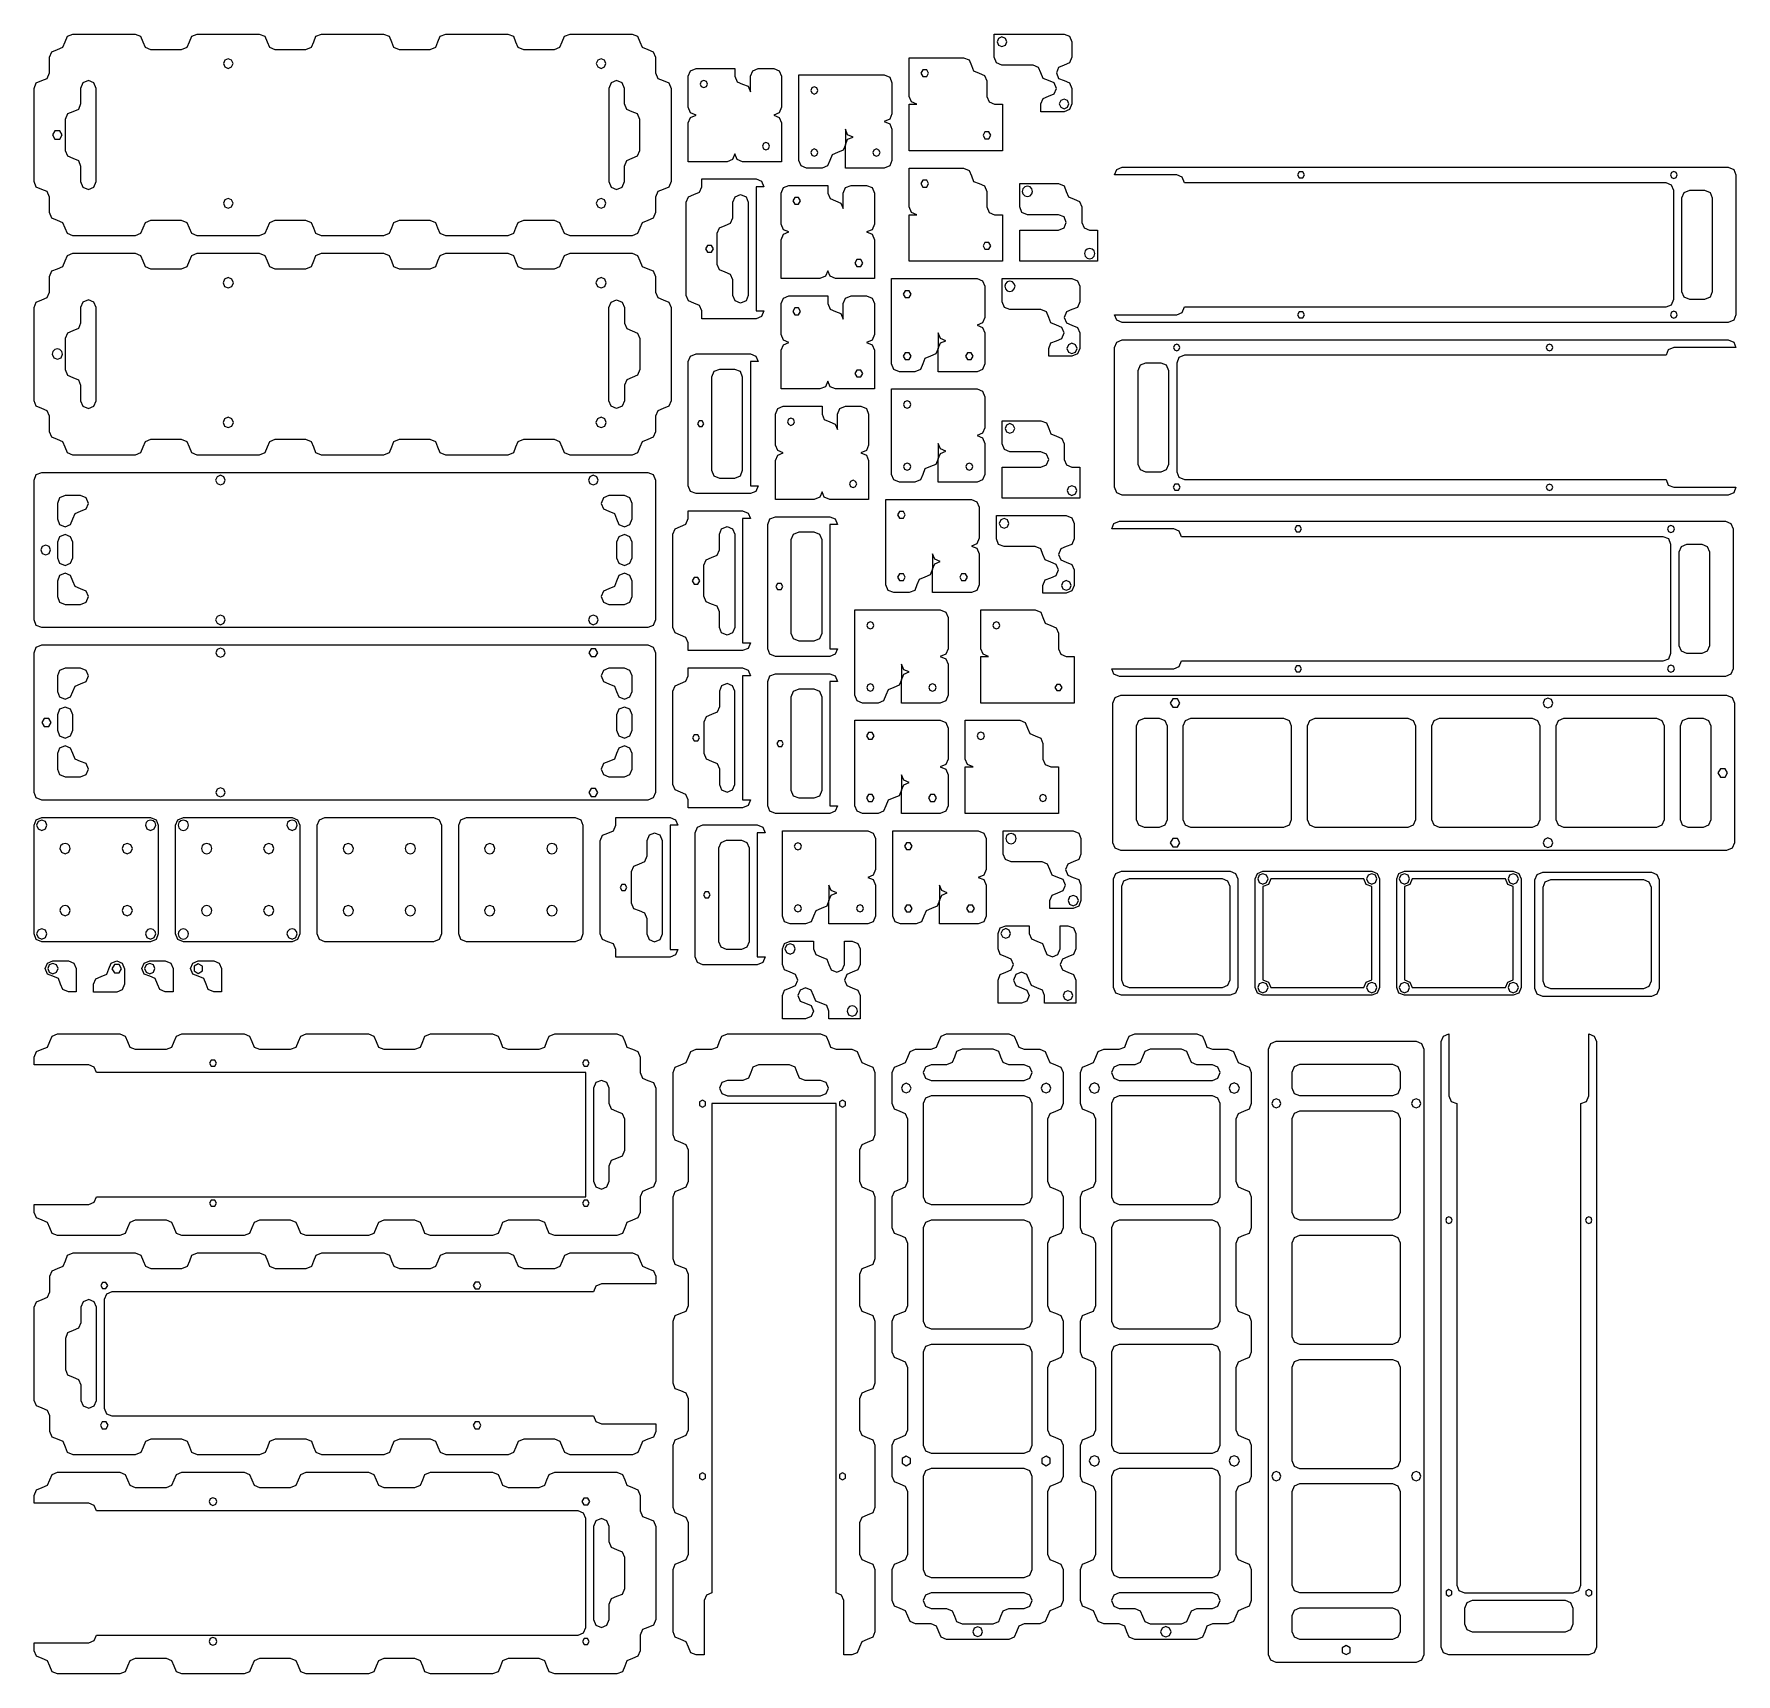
# Model space of a CAD drawing. Extents: x 1 to 198, y -191 to -1.
import ezdxf

# ---------------------------------------------------------------- set-up
doc = ezdxf.new("R2010")
doc.units = 0

msp = doc.modelspace()

# ---------------------------------------------------------------- linework, layer by layer
at = {"color": 7}
for points in [[(50.199937, -92.699509), (50.463541, -92.063114), (51.099936, -91.79951), (51.999935, -91.79951), (52.899934, -91.79951), (53.799933, -91.79951), (54.699931, -91.79951), (55.59993, -91.79951), (56.499929, -91.79951), (57.399928, -91.79951), (58.299927, -91.79951), (59.199926, -91.79951), (60.099925, -91.79951), (60.999924, -91.79951), (61.899923, -91.79951), (62.799921, -91.79951), (63.69992, -91.79951), (64.336315, -92.063114), (64.599919, -92.699509), (64.599919, -93.599508), (64.599919, -94.499507), (64.599919, -95.399506), (64.599919, -96.299505), (64.599919, -97.199504), (64.599919, -98.099503), (64.599919, -98.999502), (64.599919, -99.8995), (64.599919, -100.799499), (64.599919, -101.699498), (64.599919, -102.599497), (64.599919, -103.499496), (64.599919, -104.399495), (64.599919, -105.299493), (64.336315, -105.935889), (63.69992, -106.199492), (62.799921, -106.199492), (61.899923, -106.199492), (60.999924, -106.199492), (60.099925, -106.199492), (59.199926, -106.199492), (58.299927, -106.199492), (57.399928, -106.199492), (56.499929, -106.199492), (55.59993, -106.199492), (54.699931, -106.199492), (53.799933, -106.199492), (52.899934, -106.199492), (51.999935, -106.199492), (51.099936, -106.199492), (50.463541, -105.935889), (50.199937, -105.299493), (50.199937, -104.399495), (50.199937, -103.499496), (50.199937, -102.599497), (50.199937, -101.699498), (50.199937, -100.799499), (50.199937, -99.8995), (50.199937, -98.999502), (50.199937, -98.099503), (50.199937, -97.199504), (50.199937, -96.299505), (50.199937, -95.399506), (50.199937, -94.499507), (50.199937, -93.599508), (50.199937, -92.699509)], [(54.399332, -95.399506), (54.223772, -94.975667), (53.799933, -94.800107), (53.376093, -94.975667), (53.200533, -95.399506), (53.280838, -95.699206), (53.500233, -95.918601), (53.799933, -95.998905), (54.099632, -95.918601), (54.319028, -95.699206), (54.399332, -95.399506)], [(61.599323, -95.399506), (61.519019, -95.099806), (61.299623, -94.880411), (60.999924, -94.800107), (60.700224, -94.880411), (60.480829, -95.099806), (60.400524, -95.399506), (60.480829, -95.699206), (60.700224, -95.918601), (60.999924, -95.998905), (61.299623, -95.918601), (61.519019, -95.699206), (61.599323, -95.399506)], [(54.399332, -102.599497), (54.223772, -102.175658), (53.799933, -102.000098), (53.376093, -102.175658), (53.200533, -102.599497), (53.280838, -102.899197), (53.500233, -103.118592), (53.799933, -103.198896), (54.099632, -103.118592), (54.319028, -102.899197), (54.399332, -102.599497)], [(61.599323, -102.599497), (61.519019, -102.299797), (61.299623, -102.080402), (60.999924, -102.000098), (60.700224, -102.080402), (60.480829, -102.299797), (60.400524, -102.599497), (60.480829, -102.899197), (60.700224, -103.118592), (60.999924, -103.198896), (61.299623, -103.118592), (61.519019, -102.899197), (61.599323, -102.599497)]]:
    msp.add_lwpolyline(points, dxfattribs=at)
at = {"layer": '1', "color": 18}
for points in [[(0.999999, -92.699509), (1.263603, -92.063114), (1.899998, -91.79951), (2.799997, -91.79951), (3.699996, -91.79951), (4.599995, -91.79951), (5.499993, -91.79951), (6.399992, -91.79951), (7.299991, -91.79951), (8.19999, -91.79951), (9.099989, -91.79951), (9.999988, -91.79951), (10.899987, -91.79951), (11.799985, -91.79951), (12.699984, -91.79951), (13.599983, -91.79951), (14.499982, -91.79951), (15.136377, -92.063114), (15.399981, -92.699509), (15.399981, -93.599508), (15.399981, -94.499507), (15.399981, -95.399506), (15.399981, -96.299505), (15.399981, -97.199504), (15.399981, -98.099503), (15.399981, -98.999502), (15.399981, -99.8995), (15.399981, -100.799499), (15.399981, -101.699498), (15.399981, -102.599497), (15.399981, -103.499496), (15.399981, -104.399495), (15.399981, -105.299493), (15.136377, -105.935889), (14.499982, -106.199492), (13.599983, -106.199492), (12.699984, -106.199492), (11.799985, -106.199492), (10.899987, -106.199492), (9.999988, -106.199492), (9.099989, -106.199492), (8.19999, -106.199492), (7.299991, -106.199492), (6.399992, -106.199492), (5.499993, -106.199492), (4.599995, -106.199492), (3.699996, -106.199492), (2.799997, -106.199492), (1.899998, -106.199492), (1.263603, -105.935889), (0.999999, -105.299493), (0.999999, -104.399495), (0.999999, -103.499496), (0.999999, -102.599497), (0.999999, -101.699498), (0.999999, -100.799499), (0.999999, -99.8995), (0.999999, -98.999502), (0.999999, -98.099503), (0.999999, -97.199504), (0.999999, -96.299505), (0.999999, -95.399506), (0.999999, -94.499507), (0.999999, -93.599508), (0.999999, -92.699509)], [(2.499397, -92.699509), (2.323696, -92.275928), (1.899998, -92.100508), (1.476299, -92.275928), (1.300599, -92.699509), (1.476299, -93.123091), (1.899998, -93.29851), (2.323696, -93.123091), (2.499397, -92.699509)], [(15.099381, -92.699509), (15.019077, -92.39981), (14.799682, -92.180414), (14.499982, -92.10011), (14.200282, -92.180414), (13.980887, -92.39981), (13.900583, -92.699509), (14.076143, -93.123349), (14.499982, -93.298909), (14.923821, -93.123349), (15.099381, -92.699509)], [(5.199394, -95.399506), (5.11909, -95.099806), (4.899694, -94.880411), (4.599995, -94.800107), (4.300295, -94.880411), (4.0809, -95.099806), (4.000595, -95.399506), (4.176155, -95.823345), (4.599995, -95.998905), (5.023834, -95.823345), (5.199394, -95.399506)], [(12.399385, -95.399506), (12.223684, -94.975924), (11.799985, -94.800505), (11.376287, -94.975924), (11.200586, -95.399506), (11.376287, -95.823088), (11.799985, -95.998507), (12.223684, -95.823088), (12.399385, -95.399506)], [(5.199394, -102.599497), (5.11909, -102.299797), (4.899694, -102.080402), (4.599995, -102.000098), (4.300295, -102.080402), (4.0809, -102.299797), (4.000595, -102.599497), (4.176155, -103.023336), (4.599995, -103.198896), (5.023834, -103.023336), (5.199394, -102.599497)], [(12.399385, -102.599497), (12.223684, -102.175915), (11.799985, -102.000496), (11.376287, -102.175915), (11.200586, -102.599497), (11.376287, -103.023079), (11.799985, -103.198498), (12.223684, -103.023079), (12.399385, -102.599497)], [(2.499397, -105.299493), (2.323696, -104.875912), (1.899998, -104.700492), (1.476299, -104.875912), (1.300599, -105.299493), (1.476299, -105.723075), (1.899998, -105.898494), (2.323696, -105.723075), (2.499397, -105.299493)], [(15.099381, -105.299493), (15.019077, -104.999794), (14.799682, -104.780398), (14.499982, -104.700094), (14.200282, -104.780398), (13.980887, -104.999794), (13.900583, -105.299493), (14.076143, -105.723333), (14.499982, -105.898893), (14.923821, -105.723333), (15.099381, -105.299493)]]:
    msp.add_lwpolyline(points, dxfattribs=at)
at = {"layer": '10', "color": 18}
for points in [[(110.698352, -67.739688), (111.598351, -67.739688), (112.49835, -67.739688), (113.398348, -67.739688), (114.298347, -67.739688), (115.198346, -67.739688), (116.098345, -67.739688), (116.998344, -67.739688), (117.634739, -68.003292), (117.898342, -68.639687), (118.161946, -69.276082), (118.798341, -69.539686), (119.434737, -69.803289), (119.69834, -70.439685), (119.69834, -71.339684), (119.69834, -72.239682), (119.961944, -72.876078), (120.598339, -73.139681), (121.498338, -73.139681), (121.498338, -74.03968), (121.498338, -74.939679), (121.498338, -75.839678), (121.498338, -76.739677), (121.498338, -77.639676), (121.498338, -78.539674), (120.598339, -78.539674), (119.69834, -78.539674), (118.798341, -78.539674), (117.898342, -78.539674), (116.998344, -78.539674), (116.098345, -78.539674), (115.198346, -78.539674), (114.298347, -78.539674), (113.398348, -78.539674), (112.49835, -78.539674), (111.598351, -78.539674), (110.698352, -78.539674), (110.698352, -77.639676), (110.698352, -76.739677), (110.698352, -75.839678), (110.698352, -74.939679), (110.698352, -74.03968), (110.698352, -73.139681), (111.598351, -73.139681), (110.961955, -72.876078), (110.698352, -72.239682), (110.698352, -71.339684), (110.698352, -70.439685), (110.698352, -69.539686), (110.698352, -68.639687), (110.698352, -67.739688)], [(112.914149, -69.539686), (112.792247, -69.245885), (112.498349, -69.124218), (112.204452, -69.245885), (112.08255, -69.539686), (112.204452, -69.833486), (112.498349, -69.955154), (112.792247, -69.833486), (112.914149, -69.539686)], [(120.11414, -76.739677), (119.90624, -76.379584), (119.490441, -76.379584), (119.282541, -76.739677), (119.490441, -77.09977), (119.90624, -77.09977), (120.11414, -76.739677)]]:
    msp.add_lwpolyline(points, dxfattribs=at)
at = {"layer": '11', "color": 18}
for points in [[(76.799904, -5.89365), (77.063507, -5.257255), (77.699902, -4.993652), (78.599901, -4.993652), (79.4999, -4.993652), (80.399899, -4.993652), (81.299898, -4.993652), (82.199897, -4.993652), (82.199897, -5.89365), (82.4635, -6.530046), (83.099896, -6.793649), (83.736291, -7.057253), (83.999894, -7.693648), (83.999894, -6.793649), (83.999894, -5.89365), (84.263498, -5.257255), (84.899893, -4.993652), (85.799892, -4.993652), (86.699891, -4.993652), (87.336286, -5.257255), (87.59989, -5.89365), (87.59989, -6.793649), (87.59989, -7.693648), (87.59989, -8.593647), (87.59989, -9.493646), (87.336286, -10.130041), (86.699891, -10.393645), (87.336286, -10.657248), (87.59989, -11.293644), (87.59989, -12.193642), (87.59989, -13.093641), (87.59989, -13.99364), (87.59989, -14.893639), (87.59989, -15.793638), (86.699891, -15.793638), (85.799892, -15.793638), (84.899893, -15.793638), (83.999894, -15.793638), (83.099896, -15.793638), (82.4635, -15.530034), (82.199897, -14.893639), (81.936293, -15.530034), (81.299898, -15.793638), (80.399899, -15.793638), (79.4999, -15.793638), (78.599901, -15.793638), (77.699902, -15.793638), (76.799904, -15.793638), (76.799904, -14.893639), (76.799904, -13.99364), (76.799904, -13.093641), (76.799904, -12.193642), (76.799904, -11.293644), (77.063507, -10.657248), (77.699902, -10.393645), (77.063507, -10.130041), (76.799904, -9.493646), (76.799904, -8.593647), (76.799904, -7.693648), (76.799904, -6.793649), (76.799904, -5.89365)], [(79.015701, -6.793649), (78.893799, -6.499849), (78.599901, -6.378181), (78.306004, -6.499849), (78.184102, -6.793649), (78.306004, -7.087449), (78.599901, -7.209117), (78.893799, -7.087449), (79.015701, -6.793649)], [(86.215692, -13.99364), (86.09379, -13.69984), (85.799892, -13.578172), (85.505995, -13.69984), (85.384093, -13.99364), (85.505995, -14.287441), (85.799892, -14.409108), (86.09379, -14.287441), (86.215692, -13.99364)]]:
    msp.add_lwpolyline(points, dxfattribs=at)
at = {"layer": '12', "color": 18}
for points in [[(89.599887, -5.739766), (90.499886, -5.739766), (91.399885, -5.739766), (92.299884, -5.739766), (93.199883, -5.739766), (94.099882, -5.739766), (94.999881, -5.739766), (95.899879, -5.739766), (96.799878, -5.739766), (97.699877, -5.739766), (98.599876, -5.739766), (99.499875, -5.739766), (100.13627, -6.00337), (100.399874, -6.639765), (100.399874, -7.539764), (100.399874, -8.439763), (100.399874, -9.339762), (100.399874, -10.23976), (100.13627, -10.876156), (99.499875, -11.139759), (100.13627, -11.403363), (100.399874, -12.039758), (100.399874, -12.939757), (100.399874, -13.839756), (100.399874, -14.739755), (100.399874, -15.639754), (100.13627, -16.276149), (99.499875, -16.539753), (98.599876, -16.539753), (97.699877, -16.539753), (96.799878, -16.539753), (95.899879, -16.539753), (94.999881, -16.539753), (94.999881, -15.639754), (94.999881, -14.739755), (94.999881, -13.839756), (95.263484, -13.203361), (95.899879, -12.939757), (95.263484, -12.676154), (94.999881, -12.039758), (94.999881, -12.939757), (94.999881, -13.839756), (94.736277, -14.476151), (94.099882, -14.739755), (93.463486, -15.003358), (93.199883, -15.639754), (92.936279, -16.276149), (92.299884, -16.539753), (91.399885, -16.539753), (90.499886, -16.539753), (89.863491, -16.276149), (89.599887, -15.639754), (89.599887, -14.739755), (89.599887, -13.839756), (89.599887, -12.939757), (89.599887, -12.039758), (89.599887, -11.139759), (89.599887, -10.23976), (89.599887, -9.339762), (89.599887, -8.439763), (89.599887, -7.539764), (89.599887, -6.639765), (89.599887, -5.739766)], [(91.815685, -7.539764), (91.6939, -7.245749), (91.399885, -7.123964), (91.10587, -7.245749), (90.984086, -7.539764), (91.10587, -7.833779), (91.399885, -7.955564), (91.6939, -7.833779), (91.815685, -7.539764)], [(91.815685, -14.739755), (91.6939, -14.44574), (91.399885, -14.323955), (91.10587, -14.44574), (90.984086, -14.739755), (91.10587, -15.033769), (91.399885, -15.155554), (91.6939, -15.033769), (91.815685, -14.739755)], [(99.015676, -14.739755), (98.893774, -14.445955), (98.599876, -14.324287), (98.305979, -14.445955), (98.184077, -14.739755), (98.305979, -15.033555), (98.599876, -15.155223), (98.893774, -15.033555), (99.015676, -14.739755)]]:
    msp.add_lwpolyline(points, dxfattribs=at)
at = {"layer": '13', "color": 18}
for points in [[(100.359391, -42.13972), (101.25939, -42.13972), (102.159389, -42.13972), (103.059388, -42.13972), (103.959387, -42.13972), (104.859385, -42.13972), (105.759384, -42.13972), (106.659383, -42.13972), (107.559382, -42.13972), (108.459381, -42.13972), (109.35938, -42.13972), (110.259379, -42.13972), (110.895774, -42.403324), (111.159377, -43.039719), (111.159377, -43.939718), (111.159377, -44.839717), (111.159377, -45.739716), (111.159377, -46.639715), (110.895774, -47.27611), (110.259379, -47.539714), (110.895774, -47.803317), (111.159377, -48.439712), (111.159377, -49.339711), (111.159377, -50.23971), (111.159377, -51.139709), (111.159377, -52.039708), (110.895774, -52.676103), (110.259379, -52.939707), (109.35938, -52.939707), (108.459381, -52.939707), (107.559382, -52.939707), (106.659383, -52.939707), (105.759384, -52.939707), (105.759384, -52.039708), (105.759384, -51.139709), (105.759384, -50.23971), (106.022988, -49.603315), (106.659383, -49.339711), (106.022988, -49.076108), (105.759384, -48.439712), (105.759384, -49.339711), (105.759384, -50.23971), (105.495781, -50.876105), (104.859385, -51.139709), (104.22299, -51.403313), (103.959387, -52.039708), (103.695783, -52.676103), (103.059388, -52.939707), (102.159389, -52.939707), (101.25939, -52.939707), (100.622995, -52.676103), (100.359391, -52.039708), (100.359391, -51.139709), (100.359391, -50.23971), (100.359391, -49.339711), (100.359391, -48.439712), (100.359391, -47.539714), (100.359391, -46.639715), (100.359391, -45.739716), (100.359391, -44.839717), (100.359391, -43.939718), (100.359391, -43.039719), (100.359391, -42.13972)], [(102.575188, -43.939718), (102.453286, -43.645918), (102.159389, -43.52425), (101.865492, -43.645918), (101.74359, -43.939718), (101.865492, -44.233518), (102.159389, -44.355186), (102.453286, -44.233518), (102.575188, -43.939718)], [(102.575188, -51.139709), (102.453286, -50.845909), (102.159389, -50.724241), (101.865492, -50.845909), (101.74359, -51.139709), (101.865492, -51.433509), (102.159389, -51.555177), (102.453286, -51.433509), (102.575188, -51.139709)], [(109.775179, -51.139709), (109.653277, -50.845909), (109.35938, -50.724241), (109.065482, -50.845909), (108.94358, -51.139709), (109.065482, -51.433509), (109.35938, -51.555177), (109.653277, -51.433509), (109.775179, -51.139709)]]:
    msp.add_lwpolyline(points, dxfattribs=at)
at = {"layer": '14', "color": 18}
for points in [[(33.799958, -92.699509), (34.063561, -92.063114), (34.699957, -91.79951), (35.599956, -91.79951), (36.499954, -91.79951), (37.399953, -91.79951), (38.299952, -91.79951), (39.199951, -91.79951), (40.09995, -91.79951), (40.999949, -91.79951), (41.899948, -91.79951), (42.799946, -91.79951), (43.699945, -91.79951), (44.599944, -91.79951), (45.499943, -91.79951), (46.399942, -91.79951), (47.299941, -91.79951), (47.936336, -92.063114), (48.19994, -92.699509), (48.19994, -93.599508), (48.19994, -94.499507), (48.19994, -95.399506), (48.19994, -96.299505), (48.19994, -97.199504), (48.19994, -98.099503), (48.19994, -98.999502), (48.19994, -99.8995), (48.19994, -100.799499), (48.19994, -101.699498), (48.19994, -102.599497), (48.19994, -103.499496), (48.19994, -104.399495), (48.19994, -105.299493), (47.936336, -105.935889), (47.299941, -106.199492), (46.399942, -106.199492), (45.499943, -106.199492), (44.599944, -106.199492), (43.699945, -106.199492), (42.799946, -106.199492), (41.899948, -106.199492), (40.999949, -106.199492), (40.09995, -106.199492), (39.199951, -106.199492), (38.299952, -106.199492), (37.399953, -106.199492), (36.499954, -106.199492), (35.599956, -106.199492), (34.699957, -106.199492), (34.063561, -105.935889), (33.799958, -105.299493), (33.799958, -104.399495), (33.799958, -103.499496), (33.799958, -102.599497), (33.799958, -101.699498), (33.799958, -100.799499), (33.799958, -99.8995), (33.799958, -98.999502), (33.799958, -98.099503), (33.799958, -97.199504), (33.799958, -96.299505), (33.799958, -95.399506), (33.799958, -94.499507), (33.799958, -93.599508), (33.799958, -92.699509)], [(37.999353, -95.399506), (37.823793, -94.975667), (37.399953, -94.800107), (36.976114, -94.975667), (36.800554, -95.399506), (36.880858, -95.699206), (37.100254, -95.918601), (37.399953, -95.998905), (37.699653, -95.918601), (37.919048, -95.699206), (37.999353, -95.399506)], [(45.199344, -95.399506), (45.119039, -95.099806), (44.899644, -94.880411), (44.599944, -94.800107), (44.300245, -94.880411), (44.080849, -95.099806), (44.000545, -95.399506), (44.080849, -95.699206), (44.300245, -95.918601), (44.599944, -95.998905), (44.899644, -95.918601), (45.119039, -95.699206), (45.199344, -95.399506)], [(37.999353, -102.599497), (37.823793, -102.175658), (37.399953, -102.000098), (36.976114, -102.175658), (36.800554, -102.599497), (36.880858, -102.899197), (37.100254, -103.118592), (37.399953, -103.198896), (37.699653, -103.118592), (37.919048, -102.899197), (37.999353, -102.599497)], [(45.199344, -102.599497), (45.119039, -102.299797), (44.899644, -102.080402), (44.599944, -102.000098), (44.300245, -102.080402), (44.080849, -102.299797), (44.000545, -102.599497), (44.080849, -102.899197), (44.300245, -103.118592), (44.599944, -103.198896), (44.899644, -103.118592), (45.119039, -102.899197), (45.199344, -102.599497)]]:
    msp.add_lwpolyline(points, dxfattribs=at)
at = {"layer": '15', "color": 18}
for points in [[(17.399978, -92.699509), (17.663582, -92.063114), (18.299977, -91.79951), (19.199976, -91.79951), (20.099975, -91.79951), (20.999974, -91.79951), (21.899973, -91.79951), (22.799972, -91.79951), (23.699971, -91.79951), (24.599969, -91.79951), (25.499968, -91.79951), (26.399967, -91.79951), (27.299966, -91.79951), (28.199965, -91.79951), (29.099964, -91.79951), (29.999963, -91.79951), (30.899961, -91.79951), (31.536357, -92.063114), (31.79996, -92.699509), (31.79996, -93.599508), (31.79996, -94.499507), (31.79996, -95.399506), (31.79996, -96.299505), (31.79996, -97.199504), (31.79996, -98.099503), (31.79996, -98.999502), (31.79996, -99.8995), (31.79996, -100.799499), (31.79996, -101.699498), (31.79996, -102.599497), (31.79996, -103.499496), (31.79996, -104.399495), (31.79996, -105.299493), (31.536357, -105.935889), (30.899961, -106.199492), (29.999963, -106.199492), (29.099964, -106.199492), (28.199965, -106.199492), (27.299966, -106.199492), (26.399967, -106.199492), (25.499968, -106.199492), (24.599969, -106.199492), (23.699971, -106.199492), (22.799972, -106.199492), (21.899973, -106.199492), (20.999974, -106.199492), (20.099975, -106.199492), (19.199976, -106.199492), (18.299977, -106.199492), (17.663582, -105.935889), (17.399978, -105.299493), (17.399978, -104.399495), (17.399978, -103.499496), (17.399978, -102.599497), (17.399978, -101.699498), (17.399978, -100.799499), (17.399978, -99.8995), (17.399978, -98.999502), (17.399978, -98.099503), (17.399978, -97.199504), (17.399978, -96.299505), (17.399978, -95.399506), (17.399978, -94.499507), (17.399978, -93.599508), (17.399978, -92.699509)], [(18.899377, -92.699509), (18.819072, -92.39981), (18.599677, -92.180414), (18.299977, -92.10011), (18.000278, -92.180414), (17.780882, -92.39981), (17.700578, -92.699509), (17.780882, -92.999209), (18.000278, -93.218604), (18.299977, -93.298909), (18.599677, -93.218604), (18.819072, -92.999209), (18.899377, -92.699509)], [(31.499361, -92.699509), (31.419056, -92.39981), (31.199661, -92.180414), (30.899961, -92.10011), (30.600262, -92.180414), (30.380866, -92.39981), (30.300562, -92.699509), (30.476122, -93.123349), (30.899961, -93.298909), (31.323801, -93.123349), (31.499361, -92.699509)], [(21.599373, -95.399506), (21.519069, -95.099806), (21.299674, -94.880411), (20.999974, -94.800107), (20.700274, -94.880411), (20.480879, -95.099806), (20.400575, -95.399506), (20.480879, -95.699206), (20.700274, -95.918601), (20.999974, -95.998905), (21.299674, -95.918601), (21.519069, -95.699206), (21.599373, -95.399506)], [(28.799364, -95.399506), (28.623663, -94.975924), (28.199965, -94.800505), (27.776266, -94.975924), (27.600566, -95.399506), (27.776266, -95.823088), (28.199965, -95.998507), (28.623663, -95.823088), (28.799364, -95.399506)], [(21.599373, -102.599497), (21.519069, -102.299797), (21.299674, -102.080402), (20.999974, -102.000098), (20.700274, -102.080402), (20.480879, -102.299797), (20.400575, -102.599497), (20.480879, -102.899197), (20.700274, -103.118592), (20.999974, -103.198896), (21.299674, -103.118592), (21.519069, -102.899197), (21.599373, -102.599497)], [(28.799364, -102.599497), (28.623663, -102.175915), (28.199965, -102.000496), (27.776266, -102.175915), (27.600566, -102.599497), (27.776266, -103.023079), (28.199965, -103.198498), (28.623663, -103.023079), (28.799364, -102.599497)], [(18.899377, -105.299493), (18.819072, -104.999794), (18.599677, -104.780398), (18.299977, -104.700094), (18.000278, -104.780398), (17.780882, -104.999794), (17.700578, -105.299493), (17.780882, -105.599193), (18.000278, -105.818588), (18.299977, -105.898893), (18.599677, -105.818588), (18.819072, -105.599193), (18.899377, -105.299493)], [(31.499361, -105.299493), (31.419056, -104.999794), (31.199661, -104.780398), (30.899961, -104.700094), (30.600262, -104.780398), (30.380866, -104.999794), (30.300562, -105.299493), (30.476122, -105.723333), (30.899961, -105.898893), (31.323801, -105.723333), (31.499361, -105.299493)]]:
    msp.add_lwpolyline(points, dxfattribs=at)
at = {"layer": '16', "color": 18}
for points in [[(76.799903, -39.865172), (76.799903, -38.965174), (77.063506, -38.328778), (77.699902, -38.065175), (78.599901, -38.065175), (79.4999, -38.065175), (80.399899, -38.065175), (81.299897, -38.065175), (82.199896, -38.065175), (83.099895, -38.065175), (83.999894, -38.065175), (84.636289, -38.328778), (84.899893, -38.965174), (83.999894, -38.965174), (83.999894, -39.865172), (83.999894, -40.765171), (83.999894, -41.66517), (83.999894, -42.565169), (83.999894, -43.465168), (83.999894, -44.365167), (83.999894, -45.265165), (83.999894, -46.165164), (83.999894, -47.065163), (83.999894, -47.965162), (83.999894, -48.865161), (83.999894, -49.76516), (83.999894, -50.665159), (83.999894, -51.565158), (83.999894, -52.465157), (83.999894, -53.365155), (84.899893, -53.365155), (84.636289, -54.001551), (83.999894, -54.265154), (83.099895, -54.265154), (82.199896, -54.265154), (81.299897, -54.265154), (80.399899, -54.265154), (79.4999, -54.265154), (78.599901, -54.265154), (77.699902, -54.265154), (77.063507, -54.001551), (76.799903, -53.365155), (76.799903, -52.465157), (76.799903, -51.565158), (76.799903, -50.665159), (76.799903, -49.76516), (76.799903, -48.865161), (76.799903, -47.965162), (76.799903, -47.065163), (76.799903, -46.165164), (76.799903, -45.265165), (76.799903, -44.365167), (76.799903, -43.465168), (76.799903, -42.565169), (76.799903, -41.66517), (76.799903, -40.765171), (76.799903, -39.865172)], [(79.4999, -40.765171), (79.4999, -41.66517), (79.4999, -42.565169), (79.4999, -43.465168), (79.4999, -44.365167), (79.4999, -45.265165), (79.4999, -46.165164), (79.4999, -47.065163), (79.4999, -47.965162), (79.4999, -48.865161), (79.4999, -49.76516), (79.4999, -50.665159), (79.4999, -51.565158), (79.763503, -52.201553), (80.399899, -52.465157), (81.299897, -52.465157), (82.199896, -52.465157), (82.836291, -52.201553), (83.099895, -51.565158), (83.099895, -50.665159), (83.099895, -49.76516), (83.099895, -48.865161), (83.099895, -47.965162), (83.099895, -47.065163), (83.099895, -46.165164), (83.099895, -45.265165), (83.099895, -44.365167), (83.099895, -43.465168), (83.099895, -42.565169), (83.099895, -41.66517), (83.099895, -40.765171), (82.836291, -40.128776), (82.199896, -39.865172), (81.299897, -39.865172), (80.399899, -39.865172), (79.763503, -40.128776), (79.4999, -40.765171)], [(78.614301, -46.165164), (78.427101, -45.840925), (78.052701, -45.840925), (77.865502, -46.165164), (78.052701, -46.489404), (78.427101, -46.489404), (78.614301, -46.165164)]]:
    msp.add_lwpolyline(points, dxfattribs=at)
at = {"layer": '17', "color": 18}
for points in [[(85.999892, -58.739699), (85.999892, -57.839701), (86.263496, -57.203305), (86.899891, -56.939702), (87.79989, -56.939702), (88.699889, -56.939702), (89.599888, -56.939702), (90.499887, -56.939702), (91.399885, -56.939702), (92.299884, -56.939702), (93.199883, -56.939702), (93.836279, -57.203305), (94.099882, -57.839701), (93.199883, -57.839701), (93.199883, -58.739699), (93.199883, -59.639698), (93.199883, -60.539697), (93.199883, -61.439696), (93.199883, -62.339695), (93.199883, -63.239694), (93.199883, -64.139693), (93.199883, -65.039691), (93.199883, -65.93969), (93.199883, -66.839689), (93.199883, -67.739688), (93.199883, -68.639687), (93.199883, -69.539686), (93.199883, -70.439685), (93.199883, -71.339684), (93.199883, -72.239682), (94.099882, -72.239682), (93.836279, -72.876078), (93.199883, -73.139681), (92.299884, -73.139681), (91.399885, -73.139681), (90.499887, -73.139681), (89.599888, -73.139681), (88.699889, -73.139681), (87.79989, -73.139681), (86.899891, -73.139681), (86.263496, -72.876078), (85.999892, -72.239682), (85.999892, -71.339684), (85.999892, -70.439685), (85.999892, -69.539686), (85.999892, -68.639687), (85.999892, -67.739688), (85.999892, -66.839689), (85.999892, -65.93969), (85.999892, -65.039691), (85.999892, -64.139693), (85.999892, -63.239694), (85.999892, -62.339695), (85.999892, -61.439696), (85.999892, -60.539697), (85.999892, -59.639698), (85.999892, -58.739699)], [(88.699889, -59.639698), (88.699889, -60.539697), (88.699889, -61.439696), (88.699889, -62.339695), (88.699889, -63.239694), (88.699889, -64.139693), (88.699889, -65.039691), (88.699889, -65.93969), (88.699889, -66.839689), (88.699889, -67.739688), (88.699889, -68.639687), (88.699889, -69.539686), (88.699889, -70.439685), (88.963492, -71.07608), (89.599888, -71.339684), (90.499887, -71.339684), (91.399885, -71.339684), (92.036281, -71.07608), (92.299884, -70.439685), (92.299884, -69.539686), (92.299884, -68.639687), (92.299884, -67.739688), (92.299884, -66.839689), (92.299884, -65.93969), (92.299884, -65.039691), (92.299884, -64.139693), (92.299884, -63.239694), (92.299884, -62.339695), (92.299884, -61.439696), (92.299884, -60.539697), (92.299884, -59.639698), (92.036281, -59.003303), (91.399885, -58.739699), (90.499887, -58.739699), (89.599888, -58.739699), (88.963492, -59.003303), (88.699889, -59.639698)], [(87.74949, -65.039691), (87.54969, -64.693628), (87.150091, -64.693628), (86.950291, -65.039691), (87.150091, -65.385755), (87.54969, -65.385755), (87.74949, -65.039691)]]:
    msp.add_lwpolyline(points, dxfattribs=at)
at = {"layer": '18', "color": 18}
for points in [[(0.999999, -72.699535), (1.263603, -72.063139), (1.899998, -71.799536), (2.799997, -71.799536), (3.699996, -71.799536), (4.599995, -71.799536), (5.499993, -71.799536), (6.399992, -71.799536), (7.299991, -71.799536), (8.19999, -71.799536), (9.099989, -71.799536), (9.999988, -71.799536), (10.899987, -71.799536), (11.799986, -71.799536), (12.699985, -71.799536), (13.599983, -71.799536), (14.499982, -71.799536), (15.399981, -71.799536), (16.29998, -71.799536), (17.199979, -71.799536), (18.099978, -71.799536), (18.999976, -71.799536), (19.899975, -71.799536), (20.799974, -71.799536), (21.699973, -71.799536), (22.599972, -71.799536), (23.499971, -71.799536), (24.39997, -71.799536), (25.299969, -71.799536), (26.199968, -71.799536), (27.099966, -71.799536), (27.999965, -71.799536), (28.899964, -71.799536), (29.799963, -71.799536), (30.699962, -71.799536), (31.599961, -71.799536), (32.499959, -71.799536), (33.399958, -71.799536), (34.299957, -71.799536), (35.199956, -71.799536), (36.099955, -71.799536), (36.999954, -71.799536), (37.899953, -71.799536), (38.799952, -71.799536), (39.69995, -71.799536), (40.599949, -71.799536), (41.499948, -71.799536), (42.399947, -71.799536), (43.299946, -71.799536), (44.199945, -71.799536), (45.099944, -71.799536), (45.999942, -71.799536), (46.899941, -71.799536), (47.79994, -71.799536), (48.699939, -71.799536), (49.599938, -71.799536), (50.499937, -71.799536), (51.399936, -71.799536), (52.299935, -71.799536), (53.199933, -71.799536), (54.099932, -71.799536), (54.999931, -71.799536), (55.89993, -71.799536), (56.799929, -71.799536), (57.699928, -71.799536), (58.599927, -71.799536), (59.499926, -71.799536), (60.399924, -71.799536), (61.299923, -71.799536), (62.199922, -71.799536), (63.099921, -71.799536), (63.99992, -71.799536), (64.899919, -71.799536), (65.799918, -71.799536), (66.699916, -71.799536), (67.599915, -71.799536), (68.499914, -71.799536), (69.399913, -71.799536), (70.299912, -71.799536), (71.199911, -71.799536), (72.09991, -71.799536), (72.736305, -72.063139), (72.999909, -72.699535), (72.999909, -73.599534), (72.999909, -74.499532), (72.999909, -75.399531), (72.999909, -76.29953), (72.999909, -77.199529), (72.999909, -78.099528), (72.999909, -78.999527), (72.999909, -79.899525), (72.999909, -80.799524), (72.999909, -81.699523), (72.999909, -82.599522), (72.999909, -83.499521), (72.999909, -84.39952), (72.999909, -85.299519), (72.999909, -86.199518), (72.999909, -87.099517), (72.999909, -87.999515), (72.999909, -88.899514), (72.736305, -89.535909), (72.09991, -89.799513), (71.199911, -89.799513), (70.299912, -89.799513), (69.399913, -89.799513), (68.499914, -89.799513), (67.599915, -89.799513), (66.699916, -89.799513), (65.799918, -89.799513), (64.899919, -89.799513), (63.99992, -89.799513), (63.099921, -89.799513), (62.199922, -89.799513), (61.299923, -89.799513), (60.399924, -89.799513), (59.499926, -89.799513), (58.599927, -89.799513), (57.699928, -89.799513), (56.799929, -89.799513), (55.89993, -89.799513), (54.999931, -89.799513), (54.099932, -89.799513), (53.199933, -89.799513), (52.299935, -89.799513), (51.399936, -89.799513), (50.499937, -89.799513), (49.599938, -89.799513), (48.699939, -89.799513), (47.79994, -89.799513), (46.899941, -89.799513), (45.999942, -89.799513), (45.099944, -89.799513), (44.199945, -89.799513), (43.299946, -89.799513), (42.399947, -89.799513), (41.499948, -89.799513), (40.599949, -89.799513), (39.69995, -89.799513), (38.799952, -89.799513), (37.899953, -89.799513), (36.999954, -89.799513), (36.099955, -89.799513), (35.199956, -89.799513), (34.299957, -89.799513), (33.399958, -89.799513), (32.499959, -89.799513), (31.599961, -89.799513), (30.699962, -89.799513), (29.799963, -89.799513), (28.899964, -89.799513), (27.999965, -89.799513), (27.099966, -89.799513), (26.199968, -89.799513), (25.299969, -89.799513), (24.39997, -89.799513), (23.499971, -89.799513), (22.599972, -89.799513), (21.699973, -89.799513), (20.799974, -89.799513), (19.899975, -89.799513), (18.999976, -89.799513), (18.099978, -89.799513), (17.199979, -89.799513), (16.29998, -89.799513), (15.399981, -89.799513), (14.499982, -89.799513), (13.599983, -89.799513), (12.699985, -89.799513), (11.799986, -89.799513), (10.899987, -89.799513), (9.999988, -89.799513), (9.099989, -89.799513), (8.19999, -89.799513), (7.299991, -89.799513), (6.399992, -89.799513), (5.499993, -89.799513), (4.599995, -89.799513), (3.699996, -89.799513), (2.799997, -89.799513), (1.899998, -89.799513), (1.263603, -89.535909), (0.999999, -88.899514), (0.999999, -87.999515), (0.999999, -87.099517), (0.999999, -86.199518), (0.999999, -85.299519), (0.999999, -84.39952), (0.999999, -83.499521), (0.999999, -82.599522), (0.999999, -81.699523), (0.999999, -80.799524), (0.999999, -79.899525), (0.999999, -78.999527), (0.999999, -78.099528), (0.999999, -77.199529), (0.999999, -76.29953), (0.999999, -75.399531), (0.999999, -74.499532), (0.999999, -73.599534), (0.999999, -72.699535)], [(23.125571, -72.699535), (22.971495, -72.328121), (22.599972, -72.174308), (22.228449, -72.328121), (22.074373, -72.699535), (22.228449, -73.070948), (22.599972, -73.224761), (22.971495, -73.070948), (23.125571, -72.699535)], [(66.325517, -72.699535), (66.062717, -72.244352), (65.537118, -72.244352), (65.274318, -72.699535), (65.537118, -73.154717), (66.062717, -73.154717), (66.325517, -72.699535)], [(3.699996, -75.399531), (3.699996, -76.29953), (3.699996, -77.199529), (3.963599, -77.835924), (4.599995, -78.099528), (5.23639, -77.835924), (5.499993, -77.199529), (5.763597, -76.563134), (6.399992, -76.29953), (7.036388, -76.035926), (7.299991, -75.399531), (7.036388, -74.763136), (6.399992, -74.499532), (5.499993, -74.499532), (4.599995, -74.499532), (3.963599, -74.763136), (3.699996, -75.399531)], [(68.499914, -74.499532), (67.599915, -74.499532), (66.96352, -74.763136), (66.699916, -75.399531), (66.96352, -76.035926), (67.599915, -76.29953), (68.236311, -76.563134), (68.499914, -77.199529), (68.763518, -77.835924), (69.399913, -78.099528), (70.036308, -77.835924), (70.299912, -77.199529), (70.299912, -76.29953), (70.299912, -75.399531), (70.036308, -74.763136), (69.399913, -74.499532), (68.499914, -74.499532)], [(2.965597, -80.799524), (2.702797, -80.344342), (2.177198, -80.344342), (1.914398, -80.799524), (2.177198, -81.254707), (2.702797, -81.254707), (2.965597, -80.799524)], [(3.699996, -80.799524), (3.699996, -81.699523), (3.963599, -82.335919), (4.599995, -82.599522), (5.23639, -82.335919), (5.499993, -81.699523), (5.499993, -80.799524), (5.499993, -79.899525), (5.23639, -79.26313), (4.599995, -78.999527), (3.963599, -79.26313), (3.699996, -79.899525), (3.699996, -80.799524)], [(68.499914, -80.799524), (68.499914, -81.699523), (68.763518, -82.335919), (69.399913, -82.599522), (70.036308, -82.335919), (70.299912, -81.699523), (70.299912, -80.799524), (70.299912, -79.899525), (70.036308, -79.26313), (69.399913, -78.999527), (68.763518, -79.26313), (68.499914, -79.899525), (68.499914, -80.799524)], [(3.699996, -84.39952), (3.699996, -85.299519), (3.699996, -86.199518), (3.963599, -86.835913), (4.599995, -87.099517), (5.499993, -87.099517), (6.399992, -87.099517), (7.036388, -86.835913), (7.299991, -86.199518), (7.036388, -85.563122), (6.399992, -85.299519), (5.763597, -85.035915), (5.499993, -84.39952), (5.23639, -83.763125), (4.599995, -83.499521), (3.963599, -83.763124), (3.699996, -84.39952)], [(68.499914, -84.39952), (68.236311, -85.035915), (67.599915, -85.299519), (66.96352, -85.563122), (66.699916, -86.199518), (66.96352, -86.835913), (67.599915, -87.099517), (68.499914, -87.099517), (69.399913, -87.099517), (70.036308, -86.835913), (70.299912, -86.199518), (70.299912, -85.299519), (70.299912, -84.39952), (70.036308, -83.763124), (69.399913, -83.499521), (68.763518, -83.763125), (68.499914, -84.39952)], [(23.125571, -88.899514), (22.971495, -88.5281), (22.599972, -88.374288), (22.228449, -88.5281), (22.074373, -88.899514), (22.228449, -89.270928), (22.599972, -89.424741), (22.971495, -89.270928), (23.125571, -88.899514)], [(23.125571, -88.899514), (22.971495, -88.5281), (22.599972, -88.374288), (22.228449, -88.5281), (22.074373, -88.899514), (22.228449, -89.270928), (22.599972, -89.424741), (22.971495, -89.270928), (23.125571, -88.899514)], [(23.125571, -88.899514), (22.971495, -88.5281), (22.599972, -88.374288), (22.228449, -88.5281), (22.074373, -88.899514), (22.228449, -89.270928), (22.599972, -89.424741), (22.971495, -89.270928), (23.125571, -88.899514)], [(23.125571, -88.899514), (22.971495, -88.5281), (22.599972, -88.374288), (22.228449, -88.5281), (22.074373, -88.899514), (22.228449, -89.270928), (22.599972, -89.424741), (22.971495, -89.270928), (23.125571, -88.899514)], [(23.125571, -88.899514), (22.971495, -88.5281), (22.599972, -88.374288), (22.228449, -88.5281), (22.074373, -88.899514), (22.228449, -89.270928), (22.599972, -89.424741), (22.971495, -89.270928), (23.125571, -88.899514)], [(66.325517, -88.899514), (66.062717, -88.444332), (65.537118, -88.444332), (65.274318, -88.899514), (65.537118, -89.354697), (66.062717, -89.354697), (66.325517, -88.899514)]]:
    msp.add_lwpolyline(points, dxfattribs=at)
at = {"layer": '19', "color": 18}
for points in [[(0.999999, -52.69956), (1.263603, -52.063165), (1.899998, -51.799561), (2.799997, -51.799561), (3.699996, -51.799561), (4.599995, -51.799561), (5.499994, -51.799561), (6.399993, -51.799561), (7.299992, -51.799561), (8.19999, -51.799561), (9.099989, -51.799561), (9.999988, -51.799561), (10.899987, -51.799561), (11.799986, -51.799561), (12.699985, -51.799561), (13.599983, -51.799561), (14.499982, -51.799561), (15.399981, -51.799561), (16.29998, -51.799561), (17.199979, -51.799561), (18.099978, -51.799561), (18.999977, -51.799561), (19.899976, -51.799561), (20.799975, -51.799561), (21.699973, -51.799561), (22.599972, -51.799561), (23.499971, -51.799561), (24.39997, -51.799561), (25.299969, -51.799561), (26.199968, -51.799561), (27.099966, -51.799561), (27.999965, -51.799561), (28.899964, -51.799561), (29.799963, -51.799561), (30.699962, -51.799561), (31.599961, -51.799561), (32.49996, -51.799561), (33.399959, -51.799561), (34.299958, -51.799561), (35.199956, -51.799561), (36.099955, -51.799561), (36.999954, -51.799561), (37.899953, -51.799561), (38.799952, -51.799561), (39.69995, -51.799561), (40.599949, -51.799561), (41.499948, -51.799561), (42.399947, -51.799561), (43.299946, -51.799561), (44.199945, -51.799561), (45.099944, -51.799561), (45.999943, -51.799561), (46.899942, -51.799561), (47.79994, -51.799561), (48.699939, -51.799561), (49.599938, -51.799561), (50.499937, -51.799561), (51.399936, -51.799561), (52.299935, -51.799561), (53.199933, -51.799561), (54.099932, -51.799561), (54.999931, -51.799561), (55.89993, -51.799561), (56.799929, -51.799561), (57.699928, -51.799561), (58.599927, -51.799561), (59.499926, -51.799561), (60.399925, -51.799561), (61.299923, -51.799561), (62.199922, -51.799561), (63.099921, -51.799561), (63.99992, -51.799561), (64.899919, -51.799561), (65.799918, -51.799561), (66.699917, -51.799561), (67.599915, -51.799561), (68.499914, -51.799561), (69.399913, -51.799561), (70.299912, -51.799561), (71.199911, -51.799561), (72.09991, -51.799561), (72.736305, -52.063165), (72.999909, -52.69956), (72.999909, -53.599559), (72.999909, -54.499557), (72.999909, -55.399556), (72.999909, -56.299555), (72.999909, -57.199554), (72.999909, -58.099553), (72.999909, -58.999552), (72.999909, -59.899551), (72.999909, -60.79955), (72.999909, -61.699549), (72.999909, -62.599547), (72.999909, -63.499546), (72.999909, -64.399545), (72.999909, -65.299544), (72.999909, -66.199543), (72.999909, -67.099541), (72.999909, -67.99954), (72.999909, -68.899539), (72.736305, -69.535935), (72.09991, -69.799538), (71.199911, -69.799538), (70.299912, -69.799538), (69.399913, -69.799538), (68.499914, -69.799538), (67.599915, -69.799538), (66.699917, -69.799538), (65.799918, -69.799538), (64.899919, -69.799538), (63.99992, -69.799538), (63.099921, -69.799538), (62.199922, -69.799538), (61.299923, -69.799538), (60.399925, -69.799538), (59.499926, -69.799538), (58.599927, -69.799538), (57.699928, -69.799538), (56.799929, -69.799538), (55.89993, -69.799538), (54.999931, -69.799538), (54.099932, -69.799538), (53.199933, -69.799538), (52.299935, -69.799538), (51.399936, -69.799538), (50.499937, -69.799538), (49.599938, -69.799538), (48.699939, -69.799538), (47.79994, -69.799538), (46.899942, -69.799538), (45.999943, -69.799538), (45.099944, -69.799538), (44.199945, -69.799538), (43.299946, -69.799538), (42.399947, -69.799538), (41.499948, -69.799538), (40.599949, -69.799538), (39.69995, -69.799538), (38.799952, -69.799538), (37.899953, -69.799538), (36.999954, -69.799538), (36.099955, -69.799538), (35.199956, -69.799538), (34.299958, -69.799538), (33.399959, -69.799538), (32.49996, -69.799538), (31.599961, -69.799538), (30.699962, -69.799538), (29.799963, -69.799538), (28.899964, -69.799538), (27.999965, -69.799538), (27.099966, -69.799538), (26.199968, -69.799538), (25.299969, -69.799538), (24.39997, -69.799538), (23.499971, -69.799538), (22.599972, -69.799538), (21.699973, -69.799538), (20.799975, -69.799538), (19.899976, -69.799538), (18.999977, -69.799538), (18.099978, -69.799538), (17.199979, -69.799538), (16.29998, -69.799538), (15.399981, -69.799538), (14.499982, -69.799538), (13.599983, -69.799538), (12.699985, -69.799538), (11.799986, -69.799538), (10.899987, -69.799538), (9.999988, -69.799538), (9.099989, -69.799538), (8.19999, -69.799538), (7.299992, -69.799538), (6.399993, -69.799538), (5.499994, -69.799538), (4.599995, -69.799538), (3.699996, -69.799538), (2.799997, -69.799538), (1.899998, -69.799538), (1.263603, -69.535935), (0.999999, -68.899539), (0.999999, -67.99954), (0.999999, -67.099541), (0.999999, -66.199543), (0.999999, -65.299544), (0.999999, -64.399545), (0.999999, -63.499546), (0.999999, -62.599547), (0.999999, -61.699549), (0.999999, -60.79955), (0.999999, -59.899551), (0.999999, -58.999552), (0.999999, -58.099553), (0.999999, -57.199554), (0.999999, -56.299555), (0.999999, -55.399556), (0.999999, -54.499557), (0.999999, -53.599559), (0.999999, -52.69956)], [(23.159772, -52.69956), (22.995674, -52.303971), (22.599972, -52.140145), (22.20427, -52.303971), (22.040173, -52.69956), (22.20427, -53.095149), (22.599972, -53.258974), (22.995674, -53.095149), (23.159772, -52.69956)], [(66.359717, -52.69956), (66.19562, -52.303971), (65.799918, -52.140145), (65.404216, -52.303971), (65.240118, -52.69956), (65.404216, -53.095149), (65.799918, -53.258974), (66.19562, -53.095149), (66.359717, -52.69956)], [(3.699996, -55.399556), (3.699996, -56.299555), (3.699996, -57.199554), (3.9636, -57.835949), (4.599995, -58.099553), (5.23639, -57.835949), (5.499994, -57.199554), (5.763597, -56.563159), (6.399993, -56.299555), (7.036388, -56.035952), (7.299992, -55.399556), (7.036388, -54.763161), (6.399993, -54.499557), (5.499994, -54.499557), (4.599995, -54.499557), (3.963599, -54.763161), (3.699996, -55.399556)], [(68.499914, -54.499557), (67.599915, -54.499557), (66.96352, -54.763161), (66.699917, -55.399556), (66.96352, -56.035952), (67.599915, -56.299555), (68.236311, -56.563159), (68.499914, -57.199554), (68.763518, -57.835949), (69.399913, -58.099553), (70.036308, -57.835949), (70.299912, -57.199554), (70.299912, -56.299555), (70.299912, -55.399556), (70.036309, -54.763161), (69.399913, -54.499557), (68.499914, -54.499557)], [(3.699996, -60.79955), (3.699996, -61.699549), (3.9636, -62.335944), (4.599995, -62.599547), (5.23639, -62.335944), (5.499994, -61.699549), (5.499994, -60.79955), (5.499994, -59.899551), (5.23639, -59.263155), (4.599995, -58.999552), (3.963599, -59.263155), (3.699996, -59.899551), (3.699996, -60.79955)], [(68.499914, -60.79955), (68.499914, -61.699549), (68.763518, -62.335944), (69.399913, -62.599547), (70.036308, -62.335944), (70.299912, -61.699549), (70.299912, -60.79955), (70.299912, -59.899551), (70.036309, -59.263155), (69.399913, -58.999552), (68.763518, -59.263155), (68.499914, -59.899551), (68.499914, -60.79955)], [(2.909797, -60.79955), (2.7457, -60.40396), (2.349998, -60.240135), (1.954296, -60.40396), (1.790198, -60.79955), (1.954296, -61.195139), (2.349998, -61.358964), (2.7457, -61.195139), (2.909797, -60.79955)], [(3.699996, -64.399545), (3.699996, -65.299544), (3.699996, -66.199543), (3.9636, -66.835938), (4.599995, -67.099541), (5.499994, -67.099541), (6.399993, -67.099541), (7.036388, -66.835938), (7.299992, -66.199543), (7.036388, -65.563147), (6.399993, -65.299544), (5.763597, -65.03594), (5.499994, -64.399545), (5.23639, -63.76315), (4.599995, -63.499546), (3.963599, -63.76315), (3.699996, -64.399545)], [(68.499914, -64.399545), (68.236311, -65.03594), (67.599915, -65.299544), (66.96352, -65.563148), (66.699917, -66.199543), (66.96352, -66.835938), (67.599915, -67.099541), (68.499914, -67.099541), (69.399913, -67.099541), (70.036308, -66.835938), (70.299912, -66.199543), (70.299912, -65.299544), (70.299912, -64.399545), (70.036309, -63.76315), (69.399913, -63.499546), (68.763518, -63.76315), (68.499914, -64.399545)], [(23.159772, -68.899539), (22.995674, -68.50395), (22.599972, -68.340125), (22.20427, -68.50395), (22.040173, -68.899539), (22.20427, -69.295128), (22.599972, -69.458954), (22.995674, -69.295128), (23.159772, -68.899539)], [(66.359717, -68.899539), (66.19562, -68.50395), (65.799918, -68.340125), (65.404216, -68.50395), (65.240118, -68.899539), (65.404216, -69.295128), (65.799918, -69.458954), (66.19562, -69.295128), (66.359717, -68.899539)]]:
    msp.add_lwpolyline(points, dxfattribs=at)
at = {"layer": '2', "color": 18}
for points in [[(85.999892, -76.939676), (85.999892, -76.039678), (86.263496, -75.403282), (86.899891, -75.139679), (87.79989, -75.139679), (88.699889, -75.139679), (89.599888, -75.139679), (90.499886, -75.139679), (91.399885, -75.139679), (92.299884, -75.139679), (93.199883, -75.139679), (93.836278, -75.403282), (94.099882, -76.039678), (93.199883, -76.039678), (93.199883, -76.939676), (93.199883, -77.839675), (93.199883, -78.739674), (93.199883, -79.639673), (93.199883, -80.539672), (93.199883, -81.439671), (93.199883, -82.33967), (93.199883, -83.239669), (93.199883, -84.139667), (93.199883, -85.039666), (93.199883, -85.939665), (93.199883, -86.839664), (93.199883, -87.739663), (93.199883, -88.639662), (93.199883, -89.539661), (93.199883, -90.439659), (94.099882, -90.439659), (93.836278, -91.076055), (93.199883, -91.339658), (92.299884, -91.339658), (91.399885, -91.339658), (90.499886, -91.339658), (89.599888, -91.339658), (88.699889, -91.339658), (87.79989, -91.339658), (86.899891, -91.339658), (86.263496, -91.076055), (85.999892, -90.439659), (85.999892, -89.539661), (85.999892, -88.639662), (85.999892, -87.739663), (85.999892, -86.839664), (85.999892, -85.939665), (85.999892, -85.039666), (85.999892, -84.139667), (85.999892, -83.239669), (85.999892, -82.33967), (85.999892, -81.439671), (85.999892, -80.539672), (85.999892, -79.639673), (85.999892, -78.739674), (85.999892, -77.839675), (85.999892, -76.939676)], [(88.699889, -77.839675), (88.699889, -78.739674), (88.699889, -79.639673), (88.699889, -80.539672), (88.699889, -81.439671), (88.699889, -82.33967), (88.699889, -83.239669), (88.699889, -84.139667), (88.699889, -85.039666), (88.699889, -85.939665), (88.699889, -86.839664), (88.699889, -87.739663), (88.699889, -88.639662), (88.963492, -89.276057), (89.599888, -89.539661), (90.499886, -89.539661), (91.399885, -89.539661), (92.036281, -89.276057), (92.299884, -88.639662), (92.299884, -87.739663), (92.299884, -86.839664), (92.299884, -85.939665), (92.299884, -85.039666), (92.299884, -84.139667), (92.299884, -83.239669), (92.299884, -82.33967), (92.299884, -81.439671), (92.299884, -80.539672), (92.299884, -79.639673), (92.299884, -78.739674), (92.299884, -77.839675), (92.036281, -77.20328), (91.399885, -76.939676), (90.499886, -76.939676), (89.599888, -76.939676), (88.963492, -77.20328), (88.699889, -77.839675)], [(87.81429, -83.239669), (87.62709, -82.915429), (87.252691, -82.915429), (87.065491, -83.239669), (87.252691, -83.563908), (87.62709, -83.563908), (87.81429, -83.239669)]]:
    msp.add_lwpolyline(points, dxfattribs=at)
at = {"layer": '20', "color": 18}
for points in [[(84.659411, -18.693634), (84.659411, -19.593633), (84.659411, -20.493632), (84.659411, -21.393631), (84.659411, -22.29363), (84.659411, -23.193629), (84.659411, -24.093627), (84.659411, -24.993626), (84.659411, -25.893625), (84.659411, -26.793624), (84.659411, -27.693623), (84.659411, -28.593622), (84.659411, -29.493621), (84.659411, -30.39362), (84.659411, -31.293619), (84.659411, -32.193617), (84.659411, -33.093616), (85.55941, -33.093616), (85.295806, -33.730011), (84.659411, -33.993615), (83.759412, -33.993615), (82.859413, -33.993615), (81.959414, -33.993615), (81.059416, -33.993615), (80.159417, -33.993615), (79.259418, -33.993615), (78.359419, -33.993615), (78.359419, -33.093616), (78.095815, -32.457221), (77.45942, -32.193617), (76.823025, -31.930014), (76.559421, -31.293619), (76.559421, -30.39362), (76.559421, -29.493621), (76.559421, -28.593622), (76.559421, -27.693623), (76.559421, -26.793624), (76.559421, -25.893625), (76.559421, -24.993626), (76.559421, -24.093627), (76.559421, -23.193629), (76.559421, -22.29363), (76.559421, -21.393631), (76.559421, -20.493632), (76.823025, -19.857237), (77.45942, -19.593633), (78.095815, -19.33003), (78.359419, -18.693634), (78.359419, -17.793636), (79.259418, -17.793636), (80.159417, -17.793636), (81.059416, -17.793636), (81.959414, -17.793636), (82.859413, -17.793636), (83.759412, -17.793636), (84.659411, -17.793636), (85.295806, -18.057239), (85.55941, -18.693634), (84.659411, -18.693634)], [(81.959414, -20.493632), (82.223018, -19.857237), (82.859413, -19.593633), (83.495808, -19.857237), (83.759412, -20.493632), (83.759412, -21.393631), (83.759412, -22.29363), (83.759412, -23.193629), (83.759412, -24.093627), (83.759412, -24.993626), (83.759412, -25.893625), (83.759412, -26.793624), (83.759412, -27.693623), (83.759412, -28.593622), (83.759412, -29.493621), (83.759412, -30.39362), (83.759412, -31.293619), (83.495808, -31.930014), (82.859413, -32.193617), (82.223018, -31.930014), (81.959414, -31.293619), (81.959414, -30.39362), (81.959414, -29.493621), (81.695811, -28.857225), (81.059416, -28.593622), (80.42302, -28.330018), (80.159417, -27.693623), (80.159417, -26.793624), (80.159417, -25.893625), (80.159417, -24.993626), (80.159417, -24.093627), (80.42302, -23.457232), (81.059416, -23.193629), (81.695811, -22.930025), (81.959414, -22.29363), (81.959414, -21.393631), (81.959414, -20.493632)], [(79.709417, -25.893625), (79.484417, -25.503914), (79.034418, -25.503914), (78.809418, -25.893625), (79.034418, -26.283336), (79.484417, -26.283336), (79.709417, -25.893625)]]:
    msp.add_lwpolyline(points, dxfattribs=at)
at = {"layer": '21', "color": 18}
for points in [[(66.599917, -95.399506), (66.599917, -94.499507), (66.86352, -93.863112), (67.499915, -93.599508), (68.136311, -93.335905), (68.399914, -92.699509), (68.399914, -91.79951), (69.299913, -91.79951), (70.199912, -91.79951), (71.099911, -91.79951), (71.99991, -91.79951), (72.899909, -91.79951), (73.799908, -91.79951), (74.699906, -91.79951), (75.336302, -92.063114), (75.599905, -92.699509), (74.699906, -92.699509), (74.699906, -93.599508), (74.699906, -94.499507), (74.699906, -95.399506), (74.699906, -96.299505), (74.699906, -97.199504), (74.699906, -98.099503), (74.699906, -98.999502), (74.699906, -99.8995), (74.699906, -100.799499), (74.699906, -101.699498), (74.699906, -102.599497), (74.699906, -103.499496), (74.699906, -104.399495), (74.699906, -105.299493), (74.699906, -106.199492), (74.699906, -107.099491), (75.599905, -107.099491), (75.336302, -107.735887), (74.699906, -107.99949), (73.799908, -107.99949), (72.899909, -107.99949), (71.99991, -107.99949), (71.099911, -107.99949), (70.199912, -107.99949), (69.299913, -107.99949), (68.399914, -107.99949), (68.399914, -107.099491), (68.136311, -106.463096), (67.499915, -106.199492), (66.86352, -105.935889), (66.599917, -105.299493), (66.599917, -104.399495), (66.599917, -103.499496), (66.599917, -102.599497), (66.599917, -101.699498), (66.599917, -100.799499), (66.599917, -99.8995), (66.599917, -98.999502), (66.599917, -98.099503), (66.599917, -97.199504), (66.599917, -96.299505), (66.599917, -95.399506)], [(70.199912, -98.099503), (70.199912, -98.999502), (70.199912, -99.8995), (70.199912, -100.799499), (70.199912, -101.699498), (70.463515, -102.335893), (71.099911, -102.599497), (71.736306, -102.863101), (71.99991, -103.499496), (71.99991, -104.399495), (71.99991, -105.299493), (72.263513, -105.935889), (72.899909, -106.199492), (73.536304, -105.935889), (73.799908, -105.299493), (73.799908, -104.399495), (73.799908, -103.499496), (73.799908, -102.599497), (73.799908, -101.699498), (73.799908, -100.799499), (73.799908, -99.8995), (73.799908, -98.999502), (73.799908, -98.099503), (73.799908, -97.199504), (73.799908, -96.299505), (73.799908, -95.399506), (73.799908, -94.499507), (73.536304, -93.863112), (72.899909, -93.599508), (72.263513, -93.863112), (71.99991, -94.499507), (71.99991, -95.399506), (71.99991, -96.299505), (71.736306, -96.9359), (71.099911, -97.199504), (70.463515, -97.463107), (70.199912, -98.099503)], [(69.699513, -99.8995), (69.499713, -99.553437), (69.100113, -99.553437), (68.900314, -99.8995), (69.100113, -100.245564), (69.499713, -100.245564), (69.699513, -99.8995)]]:
    msp.add_lwpolyline(points, dxfattribs=at)
at = {"layer": '22', "color": 18}
for points in [[(4.599994, -27.299592), (4.863598, -26.663197), (5.499993, -26.399593), (6.399992, -26.399593), (7.29999, -26.399593), (8.199989, -26.399593), (9.099988, -26.399593), (9.999987, -26.399593), (10.899986, -26.399593), (11.799985, -26.399593), (12.699984, -26.399593), (13.336379, -26.663196), (13.599983, -27.299592), (13.863586, -27.935987), (14.499981, -28.199591), (15.39998, -28.199591), (16.299979, -28.199591), (17.199978, -28.199591), (18.099977, -28.199591), (18.736372, -27.935987), (18.999976, -27.299592), (19.263579, -26.663196), (19.899975, -26.399593), (20.799973, -26.399593), (21.699972, -26.399593), (22.599971, -26.399593), (23.49997, -26.399593), (24.399969, -26.399593), (25.299968, -26.399593), (26.199967, -26.399593), (27.099966, -26.399593), (27.736361, -26.663197), (27.999964, -27.299592), (28.263568, -27.935987), (28.899963, -28.199591), (29.799962, -28.199591), (30.699961, -28.199591), (31.59996, -28.199591), (32.499959, -28.199591), (33.136354, -27.935987), (33.399958, -27.299592), (33.663561, -26.663196), (34.299956, -26.399593), (35.199955, -26.399593), (36.099954, -26.399593), (36.999953, -26.399593), (37.899952, -26.399593), (38.799951, -26.399593), (39.69995, -26.399593), (40.599949, -26.399593), (41.499948, -26.399593), (42.136343, -26.663197), (42.399946, -27.299592), (42.66355, -27.935987), (43.299945, -28.199591), (44.199944, -28.199591), (45.099943, -28.199591), (45.999942, -28.199591), (46.899941, -28.199591), (47.536336, -27.935987), (47.799939, -27.299592), (48.063543, -26.663196), (48.699938, -26.399593), (49.599937, -26.399593), (50.499936, -26.399593), (51.399935, -26.399593), (52.299934, -26.399593), (53.199933, -26.399593), (54.099932, -26.399593), (54.999931, -26.399593), (55.899929, -26.399593), (56.536324, -26.663196), (56.799928, -27.299592), (57.063532, -27.935987), (57.699927, -28.199591), (58.599926, -28.199591), (59.499925, -28.199591), (60.399923, -28.199591), (61.299922, -28.199591), (61.936318, -27.935987), (62.199921, -27.299592), (62.463525, -26.663196), (63.09992, -26.399593), (63.999919, -26.399593), (64.899918, -26.399593), (65.799917, -26.399593), (66.699916, -26.399593), (67.599915, -26.399593), (68.499913, -26.399593), (69.399912, -26.399593), (70.299911, -26.399593), (70.936306, -26.663196), (71.19991, -27.299592), (71.463514, -27.935987), (72.099909, -28.199591), (72.736304, -28.463194), (72.999908, -29.099589), (72.999908, -29.999588), (72.999908, -30.899587), (73.263511, -31.535982), (73.899906, -31.799586), (74.536302, -32.063189), (74.799905, -32.699585), (74.799905, -33.599584), (74.799905, -34.499583), (74.799905, -35.399582), (74.799905, -36.29958), (74.799905, -37.199579), (74.799905, -38.099578), (74.799905, -38.999577), (74.799905, -39.899576), (74.799905, -40.799575), (74.799905, -41.699573), (74.799905, -42.599572), (74.799905, -43.499571), (74.536302, -44.135967), (73.899906, -44.39957), (73.263511, -44.663174), (72.999908, -45.299569), (72.999908, -46.199568), (72.999908, -47.099567), (72.736304, -47.735962), (72.099909, -47.999566), (71.463514, -48.263169), (71.19991, -48.899565), (70.936306, -49.53596), (70.299911, -49.799563), (69.399912, -49.799563), (68.499913, -49.799563), (67.599915, -49.799563), (66.699916, -49.799563), (65.799917, -49.799563), (64.899918, -49.799563), (63.999919, -49.799563), (63.09992, -49.799563), (62.463525, -49.53596), (62.199921, -48.899565), (61.936318, -48.263169), (61.299922, -47.999566), (60.399923, -47.999566), (59.499925, -47.999566), (58.599926, -47.999566), (57.699927, -47.999566), (57.063532, -48.263169), (56.799928, -48.899565), (56.536324, -49.53596), (55.899929, -49.799563), (54.999931, -49.799563), (54.099932, -49.799563), (53.199933, -49.799563), (52.299934, -49.799563), (51.399935, -49.799563), (50.499936, -49.799563), (49.599937, -49.799563), (48.699938, -49.799563), (48.063543, -49.53596), (47.799939, -48.899565), (47.536336, -48.263169), (46.899941, -47.999566), (45.999942, -47.999566), (45.099943, -47.999566), (44.199944, -47.999566), (43.299945, -47.999566), (42.66355, -48.263169), (42.399946, -48.899565), (42.136343, -49.53596), (41.499948, -49.799563), (40.599949, -49.799563), (39.69995, -49.799563), (38.799951, -49.799563), (37.899952, -49.799563), (36.999953, -49.799563), (36.099954, -49.799563), (35.199955, -49.799563), (34.299956, -49.799563), (33.663561, -49.53596), (33.399958, -48.899565), (33.136354, -48.263169), (32.499959, -47.999566), (31.59996, -47.999566), (30.699961, -47.999566), (29.799962, -47.999566), (28.899963, -47.999566), (28.263568, -48.263169), (27.999964, -48.899565), (27.736361, -49.53596), (27.099966, -49.799563), (26.199967, -49.799563), (25.299968, -49.799563), (24.399969, -49.799563), (23.49997, -49.799563), (22.599971, -49.799563), (21.699972, -49.799563), (20.799973, -49.799563), (19.899975, -49.799563), (19.263579, -49.53596), (18.999976, -48.899565), (18.736372, -48.263169), (18.099977, -47.999566), (17.199978, -47.999566), (16.299979, -47.999566), (15.39998, -47.999566), (14.499981, -47.999566), (13.863586, -48.263169), (13.599983, -48.899565), (13.336379, -49.53596), (12.699984, -49.799563), (11.799985, -49.799563), (10.899986, -49.799563), (9.999987, -49.799563), (9.099988, -49.799563), (8.199989, -49.799563), (7.29999, -49.799563), (6.399992, -49.799563), (5.499993, -49.799563), (4.863598, -49.53596), (4.599994, -48.899565), (4.33639, -48.263169), (3.699995, -47.999566), (3.0636, -47.735962), (2.799996, -47.099567), (2.799996, -46.199568), (2.799996, -45.299569), (2.536392, -44.663174), (1.899997, -44.39957), (1.263602, -44.135967), (0.999998, -43.499571), (0.999998, -42.599572), (0.999998, -41.699573), (0.999998, -40.799575), (0.999998, -39.899576), (0.999998, -38.999577), (0.999998, -38.099578), (0.999998, -37.199579), (0.999998, -36.29958), (0.999998, -35.399582), (0.999998, -34.499583), (0.999998, -33.599584), (0.999998, -32.699585), (1.263602, -32.063189), (1.899997, -31.799586), (2.536392, -31.535982), (2.799996, -30.899587), (2.799996, -29.999588), (2.799996, -29.099589), (3.0636, -28.463194), (3.699995, -28.199591), (4.33639, -27.935987), (4.599994, -27.299592)], [(24.099369, -29.819589), (23.923669, -29.396007), (23.49997, -29.220588), (23.076272, -29.396007), (22.900571, -29.819589), (23.076272, -30.24317), (23.49997, -30.41859), (23.923669, -30.24317), (24.099369, -29.819589)], [(67.299315, -29.819589), (67.123755, -29.395749), (66.699916, -29.220189), (66.276076, -29.395749), (66.100516, -29.819589), (66.276076, -30.243428), (66.699916, -30.418988), (67.123755, -30.243428), (67.299315, -29.819589)], [(8.199989, -43.499571), (8.199989, -42.599572), (8.199989, -41.699573), (8.199989, -40.799575), (8.199989, -39.899576), (8.199989, -38.999577), (8.199989, -38.099578), (8.199989, -37.199579), (8.199989, -36.29958), (8.199989, -35.399582), (8.199989, -34.499583), (8.199989, -33.599584), (8.199989, -32.699585), (7.936386, -32.063189), (7.29999, -31.799586), (6.663595, -32.063189), (6.399992, -32.699585), (6.399992, -33.599584), (6.399992, -34.499583), (6.136388, -35.135978), (5.499993, -35.399582), (4.863598, -35.663185), (4.599994, -36.29958), (4.599994, -37.199579), (4.599994, -38.099578), (4.599994, -38.999577), (4.599994, -39.899576), (4.863598, -40.535971), (5.499993, -40.799575), (6.136388, -41.063178), (6.399992, -41.699573), (6.399992, -42.599572), (6.399992, -43.499571), (6.663595, -44.135967), (7.29999, -44.39957), (7.936386, -44.135967), (8.199989, -43.499571)], [(67.599915, -32.699585), (67.863518, -32.063189), (68.499913, -31.799586), (69.136309, -32.06319), (69.399912, -32.699585), (69.399912, -33.599584), (69.399912, -34.499583), (69.663516, -35.135978), (70.299911, -35.399582), (70.936306, -35.663185), (71.19991, -36.29958), (71.19991, -37.199579), (71.19991, -38.099578), (71.19991, -38.999577), (71.19991, -39.899576), (70.936306, -40.535971), (70.299911, -40.799575), (69.663516, -41.063178), (69.399912, -41.699573), (69.399912, -42.599572), (69.399912, -43.499571), (69.136309, -44.135967), (68.499913, -44.39957), (67.863518, -44.135967), (67.599915, -43.499571), (67.599915, -42.599572), (67.599915, -41.699573), (67.599915, -40.799575), (67.599915, -39.899576), (67.599915, -38.999577), (67.599915, -38.099578), (67.599915, -37.199579), (67.599915, -36.29958), (67.599915, -35.399582), (67.599915, -34.499583), (67.599915, -33.599584), (67.599915, -32.699585)], [(4.299394, -38.099578), (4.21909, -37.799878), (3.999695, -37.580483), (3.699995, -37.500179), (3.400295, -37.580483), (3.1809, -37.799878), (3.100596, -38.099578), (3.276156, -38.523417), (3.699995, -38.698977), (4.123834, -38.523417), (4.299394, -38.099578)], [(24.099369, -46.019568), (23.923669, -45.595986), (23.49997, -45.420567), (23.076272, -45.595986), (22.900571, -46.019568), (23.076272, -46.44315), (23.49997, -46.618569), (23.923669, -46.44315), (24.099369, -46.019568)], [(67.299315, -46.019568), (67.123755, -45.595729), (66.699916, -45.420169), (66.276076, -45.595729), (66.100516, -46.019568), (66.276076, -46.443407), (66.699916, -46.618967), (67.123755, -46.443407), (67.299315, -46.019568)]]:
    msp.add_lwpolyline(points, dxfattribs=at)
at = {"layer": '23', "color": 18}
for points in [[(0.999999, -8.199616), (0.999999, -7.299617), (1.263603, -6.663222), (1.899998, -6.399618), (2.536393, -6.136014), (2.799997, -5.499619), (2.799997, -4.59962), (2.799997, -3.699621), (3.0636, -3.063226), (3.699996, -2.799623), (4.336391, -2.536019), (4.599995, -1.899624), (4.863598, -1.263228), (5.499993, -0.999625), (6.399992, -0.999625), (7.299991, -0.999625), (8.19999, -0.999625), (9.099989, -0.999625), (9.999988, -0.999625), (10.899986, -0.999625), (11.799985, -0.999625), (12.699984, -0.999625), (13.33638, -1.263228), (13.599983, -1.899624), (13.863587, -2.536019), (14.499982, -2.799623), (15.399981, -2.799623), (16.29998, -2.799623), (17.199979, -2.799623), (18.099978, -2.799623), (18.736373, -2.536019), (18.999976, -1.899624), (19.26358, -1.263229), (19.899975, -0.999625), (20.799974, -0.999625), (21.699973, -0.999625), (22.599972, -0.999625), (23.499971, -0.999625), (24.399969, -0.999625), (25.299968, -0.999625), (26.199967, -0.999625), (27.099966, -0.999625), (27.736361, -1.263228), (27.999965, -1.899624), (28.263569, -2.536019), (28.899964, -2.799623), (29.799963, -2.799623), (30.699962, -2.799623), (31.59996, -2.799623), (32.499959, -2.799623), (33.136355, -2.536019), (33.399958, -1.899624), (33.663562, -1.263228), (34.299957, -0.999625), (35.199956, -0.999625), (36.099955, -0.999625), (36.999954, -0.999625), (37.899953, -0.999625), (38.799951, -0.999625), (39.69995, -0.999625), (40.599949, -0.999625), (41.499948, -0.999625), (42.136343, -1.263228), (42.399947, -1.899624), (42.66355, -2.536019), (43.299946, -2.799623), (44.199945, -2.799623), (45.099943, -2.799623), (45.999942, -2.799623), (46.899941, -2.799623), (47.536336, -2.536019), (47.79994, -1.899624), (48.063544, -1.263228), (48.699939, -0.999625), (49.599938, -0.999625), (50.499937, -0.999625), (51.399936, -0.999625), (52.299934, -0.999625), (53.199933, -0.999625), (54.099932, -0.999625), (54.999931, -0.999625), (55.89993, -0.999625), (56.536325, -1.263229), (56.799929, -1.899624), (57.063532, -2.536019), (57.699928, -2.799623), (58.599926, -2.799623), (59.499925, -2.799623), (60.399924, -2.799623), (61.299923, -2.799623), (61.936318, -2.536019), (62.199922, -1.899624), (62.463526, -1.263228), (63.099921, -0.999625), (63.99992, -0.999625), (64.899919, -0.999625), (65.799917, -0.999625), (66.699916, -0.999625), (67.599915, -0.999625), (68.499914, -0.999625), (69.399913, -0.999625), (70.299912, -0.999625), (70.936307, -1.263228), (71.199911, -1.899624), (71.463514, -2.536019), (72.099909, -2.799623), (72.736305, -3.063226), (72.999908, -3.699621), (72.999908, -4.59962), (72.999908, -5.499619), (73.263512, -6.136014), (73.899907, -6.399618), (74.536302, -6.663222), (74.799906, -7.299617), (74.799906, -8.199616), (74.799906, -9.099615), (74.799906, -9.999614), (74.799906, -10.899612), (74.799906, -11.799611), (74.799906, -12.69961), (74.799906, -13.599609), (74.799906, -14.499608), (74.799906, -15.399607), (74.799906, -16.299605), (74.799906, -17.199604), (74.799906, -18.099603), (74.536302, -18.735999), (73.899907, -18.999602), (73.263512, -19.263206), (72.999908, -19.899601), (72.999908, -20.7996), (72.999908, -21.699599), (72.736305, -22.335994), (72.099909, -22.599598), (71.463514, -22.863201), (71.199911, -23.499597), (70.936307, -24.135992), (70.299912, -24.399595), (69.399913, -24.399595), (68.499914, -24.399595), (67.599915, -24.399595), (66.699916, -24.399595), (65.799917, -24.399595), (64.899919, -24.399595), (63.99992, -24.399595), (63.099921, -24.399595), (62.463526, -24.135992), (62.199922, -23.499597), (61.936318, -22.863201), (61.299923, -22.599598), (60.399924, -22.599598), (59.499925, -22.599598), (58.599926, -22.599598), (57.699928, -22.599598), (57.063532, -22.863201), (56.799929, -23.499597), (56.536325, -24.135992), (55.89993, -24.399595), (54.999931, -24.399595), (54.099932, -24.399595), (53.199933, -24.399595), (52.299934, -24.399595), (51.399936, -24.399595), (50.499937, -24.399595), (49.599938, -24.399595), (48.699939, -24.399595), (48.063544, -24.135992), (47.79994, -23.499597), (47.536336, -22.863201), (46.899941, -22.599598), (45.999942, -22.599598), (45.099943, -22.599598), (44.199945, -22.599598), (43.299946, -22.599598), (42.66355, -22.863201), (42.399947, -23.499597), (42.136343, -24.135992), (41.499948, -24.399595), (40.599949, -24.399595), (39.69995, -24.399595), (38.799951, -24.399595), (37.899953, -24.399595), (36.999954, -24.399595), (36.099955, -24.399595), (35.199956, -24.399595), (34.299957, -24.399595), (33.663562, -24.135992), (33.399958, -23.499597), (33.136355, -22.863201), (32.499959, -22.599598), (31.59996, -22.599598), (30.699962, -22.599598), (29.799963, -22.599598), (28.899964, -22.599598), (28.263569, -22.863201), (27.999965, -23.499597), (27.736361, -24.135992), (27.099966, -24.399595), (26.199967, -24.399595), (25.299968, -24.399595), (24.399969, -24.399595), (23.499971, -24.399595), (22.599972, -24.399595), (21.699973, -24.399595), (20.799974, -24.399595), (19.899975, -24.399595), (19.26358, -24.135992), (18.999976, -23.499597), (18.736373, -22.863201), (18.099978, -22.599598), (17.199979, -22.599598), (16.29998, -22.599598), (15.399981, -22.599598), (14.499982, -22.599598), (13.863587, -22.863201), (13.599983, -23.499597), (13.33638, -24.135992), (12.699984, -24.399595), (11.799985, -24.399595), (10.899986, -24.399595), (9.999988, -24.399595), (9.099989, -24.399595), (8.19999, -24.399595), (7.299991, -24.399595), (6.399992, -24.399595), (5.499993, -24.399595), (4.863598, -24.135992), (4.599995, -23.499597), (4.336391, -22.863201), (3.699996, -22.599598), (3.0636, -22.335994), (2.799997, -21.699599), (2.799997, -20.7996), (2.799997, -19.899601), (2.536393, -19.263206), (1.899998, -18.999602), (1.263603, -18.735999), (0.999999, -18.099603), (0.999999, -17.199604), (0.999999, -16.299605), (0.999999, -15.399607), (0.999999, -14.499608), (0.999999, -13.599609), (0.999999, -12.69961), (0.999999, -11.799611), (0.999999, -10.899612), (0.999999, -9.999614), (0.999999, -9.099615), (0.999999, -8.199616)], [(24.05977, -4.419621), (23.895672, -4.024031), (23.499971, -3.860206), (23.104269, -4.024031), (22.940171, -4.419621), (23.104269, -4.81521), (23.499971, -4.979035), (23.895672, -4.81521), (24.05977, -4.419621)], [(67.259716, -4.419621), (67.095618, -4.024031), (66.699916, -3.860206), (66.304214, -4.024031), (66.140117, -4.419621), (66.304214, -4.81521), (66.699916, -4.979035), (67.095618, -4.81521), (67.259716, -4.419621)], [(4.599995, -10.899612), (4.599995, -11.799611), (4.599995, -12.69961), (4.599995, -13.599609), (4.599995, -14.499608), (4.863598, -15.136003), (5.499993, -15.399607), (6.136389, -15.66321), (6.399992, -16.299605), (6.399992, -17.199604), (6.399992, -18.099603), (6.663596, -18.735999), (7.299991, -18.999602), (7.936386, -18.735999), (8.19999, -18.099603), (8.19999, -17.199604), (8.19999, -16.299605), (8.19999, -15.399607), (8.19999, -14.499608), (8.19999, -13.599609), (8.19999, -12.69961), (8.19999, -11.799611), (8.19999, -10.899612), (8.19999, -9.999614), (8.19999, -9.099615), (8.19999, -8.199616), (8.19999, -7.299617), (7.936386, -6.663221), (7.299991, -6.399618), (6.663596, -6.663221), (6.399992, -7.299617), (6.399992, -8.199616), (6.399992, -9.099615), (6.136389, -9.73601), (5.499993, -9.999614), (4.863598, -10.263217), (4.599995, -10.899612)], [(67.599915, -7.299617), (67.599915, -8.199616), (67.599915, -9.099615), (67.599915, -9.999614), (67.599915, -10.899612), (67.599915, -11.799611), (67.599915, -12.69961), (67.599915, -13.599609), (67.599915, -14.499608), (67.599915, -15.399607), (67.599915, -16.299605), (67.599915, -17.199604), (67.599915, -18.099603), (67.863519, -18.735999), (68.499914, -18.999602), (69.136309, -18.735999), (69.399913, -18.099603), (69.399913, -17.199604), (69.399913, -16.299605), (69.663516, -15.66321), (70.299912, -15.399607), (70.936307, -15.136003), (71.199911, -14.499608), (71.199911, -13.599609), (71.199911, -12.69961), (71.199911, -11.799611), (71.199911, -10.899612), (70.936307, -10.263217), (70.299912, -9.999614), (69.663516, -9.73601), (69.399913, -9.099615), (69.399913, -8.199616), (69.399913, -7.299617), (69.136309, -6.663221), (68.499914, -6.399618), (67.863519, -6.663221), (67.599915, -7.299617)], [(4.259795, -12.69961), (3.979895, -12.21481), (3.420096, -12.21481), (3.140196, -12.69961), (3.420096, -13.184411), (3.979895, -13.184411), (4.259795, -12.69961)], [(24.05977, -20.6196), (23.895672, -20.224011), (23.499971, -20.060185), (23.104269, -20.224011), (22.940171, -20.6196), (23.104269, -21.015189), (23.499971, -21.179015), (23.895672, -21.015189), (24.05977, -20.6196)], [(67.259716, -20.6196), (67.095618, -20.224011), (66.699916, -20.060185), (66.304214, -20.224011), (66.140117, -20.6196), (66.304214, -21.015189), (66.699916, -21.179015), (67.095618, -21.015189), (67.259716, -20.6196)]]:
    msp.add_lwpolyline(points, dxfattribs=at)
at = {"layer": '24', "color": 18}
for points in [[(87.69989, -107.939638), (87.69989, -107.039639), (87.963494, -106.403243), (88.599889, -106.13964), (89.499888, -106.13964), (90.399887, -106.13964), (91.299885, -106.13964), (91.299885, -107.039639), (91.563489, -107.676034), (92.199884, -107.939638), (92.83628, -108.203241), (93.099883, -108.839636), (93.363487, -109.476032), (93.999882, -109.739635), (94.636277, -109.476032), (94.899881, -108.839636), (94.899881, -107.939638), (94.899881, -107.039639), (94.899881, -106.13964), (95.79988, -106.13964), (96.436275, -106.403243), (96.699879, -107.039639), (96.699879, -107.939638), (96.699879, -108.839636), (96.436275, -109.476032), (95.79988, -109.739635), (95.163484, -110.003239), (94.899881, -110.639634), (95.163484, -111.276029), (95.79988, -111.539633), (96.436275, -111.803237), (96.699879, -112.439632), (96.699879, -113.339631), (96.699879, -114.23963), (96.699879, -115.139628), (95.79988, -115.139628), (94.899881, -115.139628), (93.999882, -115.139628), (93.099883, -115.139628), (93.099883, -114.23963), (92.83628, -113.603234), (92.199884, -113.339631), (91.563489, -113.076027), (91.299885, -112.439632), (91.036282, -111.803237), (90.399887, -111.539633), (89.763491, -111.803237), (89.499888, -112.439632), (89.763491, -113.076027), (90.399887, -113.339631), (91.036282, -113.603234), (91.299885, -114.23963), (91.036282, -114.876025), (90.399887, -115.139628), (89.499888, -115.139628), (88.599889, -115.139628), (87.69989, -115.139628), (87.69989, -114.23963), (87.69989, -113.339631), (87.69989, -112.439632), (87.963494, -111.803237), (88.599889, -111.539633), (89.236284, -111.276029), (89.499888, -110.639634), (89.236284, -110.003239), (88.599889, -109.739635), (87.963494, -109.476032), (87.69989, -108.839636), (87.69989, -107.939638)], [(89.199288, -107.039639), (89.023587, -106.616057), (88.599889, -106.440638), (88.17619, -106.616057), (88.00049, -107.039639), (88.17619, -107.46322), (88.599889, -107.63864), (89.023587, -107.46322), (89.199288, -107.039639)], [(96.399279, -114.23963), (96.318975, -113.93993), (96.099579, -113.720535), (95.79988, -113.64023), (95.50018, -113.720535), (95.280785, -113.93993), (95.200481, -114.23963), (95.376041, -114.663469), (95.79988, -114.839029), (96.223719, -114.663469), (96.399279, -114.23963)]]:
    msp.add_lwpolyline(points, dxfattribs=at)
at = {"layer": '25', "color": 18}
for points in [[(87.559407, -32.239733), (87.823011, -31.603338), (88.459406, -31.339734), (89.359405, -31.339734), (90.259404, -31.339734), (91.159403, -31.339734), (92.059402, -31.339734), (92.959401, -31.339734), (92.959401, -32.239733), (93.223004, -32.876128), (93.859399, -33.139732), (94.495795, -33.403335), (94.759398, -34.039731), (94.759398, -33.139732), (94.759398, -32.239733), (95.023002, -31.603338), (95.659397, -31.339734), (96.559396, -31.339734), (97.459395, -31.339734), (98.09579, -31.603338), (98.359394, -32.239733), (98.359394, -33.139732), (98.359394, -34.039731), (98.359394, -34.939729), (98.359394, -35.839728), (98.09579, -36.476123), (97.459395, -36.739727), (98.09579, -37.003331), (98.359394, -37.639726), (98.359394, -38.539725), (98.359394, -39.439724), (98.359394, -40.339723), (98.359394, -41.239721), (98.359394, -42.13972), (97.459395, -42.13972), (96.559396, -42.13972), (95.659397, -42.13972), (94.759398, -42.13972), (93.859399, -42.13972), (93.223004, -41.876117), (92.959401, -41.239721), (92.695797, -41.876117), (92.059402, -42.13972), (91.159403, -42.13972), (90.259404, -42.13972), (89.359405, -42.13972), (88.459406, -42.13972), (87.559407, -42.13972), (87.559407, -41.239721), (87.559407, -40.339723), (87.559407, -39.439724), (87.559407, -38.539725), (87.559407, -37.639726), (87.823011, -37.003331), (88.459406, -36.739727), (87.823011, -36.476124), (87.559407, -35.839728), (87.559407, -34.939729), (87.559407, -34.039731), (87.559407, -33.139732), (87.559407, -32.239733)], [(89.809404, -33.139732), (89.584405, -32.750021), (89.134405, -32.750021), (88.909406, -33.139732), (89.134405, -33.529442), (89.584405, -33.529442), (89.809404, -33.139732)], [(97.009395, -40.339723), (96.784396, -39.950012), (96.334396, -39.950012), (96.109397, -40.339723), (96.334396, -40.729434), (96.784396, -40.729434), (97.009395, -40.339723)]]:
    msp.add_lwpolyline(points, dxfattribs=at)
at = {"layer": '26', "color": 18}
for points in [[(113.159375, -31.139734), (113.159375, -30.239735), (113.159375, -29.339736), (114.059374, -29.339736), (114.959373, -29.339736), (115.859372, -29.339736), (116.759371, -29.339736), (117.659369, -29.339736), (118.559368, -29.339736), (119.459367, -29.339736), (120.359366, -29.339736), (121.259365, -29.339736), (121.89576, -29.60334), (122.159364, -30.239735), (122.159364, -31.139734), (122.159364, -32.039733), (121.89576, -32.676128), (121.259365, -32.939732), (120.62297, -33.203336), (120.359366, -33.839731), (120.62297, -34.476126), (121.259365, -34.73973), (121.89576, -35.003333), (122.159364, -35.639728), (122.159364, -36.539727), (122.159364, -37.439726), (121.89576, -38.076122), (121.259365, -38.339725), (120.359366, -38.339725), (119.459367, -38.339725), (118.559368, -38.339725), (118.559368, -37.439726), (118.822972, -36.803331), (119.459367, -36.539727), (120.095762, -36.276124), (120.359366, -35.639728), (120.095762, -35.003333), (119.459367, -34.73973), (118.822972, -34.476126), (118.559368, -33.839731), (118.295765, -33.203336), (117.659369, -32.939732), (116.759371, -32.939732), (115.859372, -32.939732), (114.959373, -32.939732), (114.059374, -32.939732), (113.422979, -32.676128), (113.159375, -32.039733), (113.159375, -31.139734)], [(114.658773, -30.239735), (114.578469, -29.940036), (114.359074, -29.72064), (114.059374, -29.640336), (113.759674, -29.72064), (113.540279, -29.940036), (113.459975, -30.239735), (113.540279, -30.539435), (113.759674, -30.75883), (114.059374, -30.839135), (114.359074, -30.75883), (114.578469, -30.539435), (114.658773, -30.239735)], [(121.858764, -37.439726), (121.683063, -37.016144), (121.259365, -36.840725), (120.835666, -37.016144), (120.659966, -37.439726), (120.835666, -37.863308), (121.259365, -38.038727), (121.683063, -37.863308), (121.858764, -37.439726)]]:
    msp.add_lwpolyline(points, dxfattribs=at)
at = {"layer": '27', "color": 18}
for points in [[(113.299858, -95.139654), (113.299858, -94.239655), (113.299858, -93.339656), (114.199857, -93.339656), (115.099856, -93.339656), (115.999854, -93.339656), (116.899853, -93.339656), (117.799852, -93.339656), (118.699851, -93.339656), (119.59985, -93.339656), (120.499849, -93.339656), (121.399848, -93.339656), (122.036243, -93.603259), (122.299846, -94.239655), (122.299846, -95.139654), (122.299846, -96.039653), (122.036243, -96.676048), (121.399848, -96.939651), (120.763452, -97.203255), (120.499849, -97.83965), (120.763452, -98.476046), (121.399848, -98.739649), (122.036243, -99.003253), (122.299846, -99.639648), (122.299846, -100.539647), (122.299846, -101.439646), (122.036243, -102.076041), (121.399848, -102.339645), (120.499849, -102.339645), (119.59985, -102.339645), (118.699851, -102.339645), (118.699851, -101.439646), (118.963454, -100.80325), (119.59985, -100.539647), (120.236245, -100.276043), (120.499849, -99.639648), (120.236245, -99.003253), (119.59985, -98.739649), (118.963455, -98.476046), (118.699851, -97.83965), (118.436247, -97.203255), (117.799852, -96.939651), (116.899853, -96.939651), (115.999854, -96.939651), (115.099856, -96.939651), (114.199857, -96.939651), (113.563461, -96.676048), (113.299858, -96.039653), (113.299858, -95.139654)], [(114.799256, -94.239655), (114.718952, -93.939955), (114.499556, -93.72056), (114.199857, -93.640255), (113.900157, -93.72056), (113.680762, -93.939955), (113.600457, -94.239655), (113.680762, -94.539354), (113.900157, -94.75875), (114.199857, -94.839054), (114.499556, -94.75875), (114.718952, -94.539354), (114.799256, -94.239655)], [(121.999247, -101.439646), (121.823546, -101.016064), (121.399848, -100.840645), (120.976149, -101.016064), (120.800448, -101.439646), (120.976149, -101.863228), (121.399848, -102.038647), (121.823546, -101.863228), (121.999247, -101.439646)]]:
    msp.add_lwpolyline(points, dxfattribs=at)
at = {"layer": '28', "color": 18}
for points in [[(96.099879, -80.539672), (96.999878, -80.539672), (97.899877, -80.539672), (98.799876, -80.539672), (99.699875, -80.539672), (100.599874, -80.539672), (101.499873, -80.539672), (102.399872, -80.539672), (103.29987, -80.539672), (104.199869, -80.539672), (105.099868, -80.539672), (105.999867, -80.539672), (106.636262, -80.803276), (106.899866, -81.439671), (106.899866, -82.33967), (106.899866, -83.239669), (106.899866, -84.139667), (106.899866, -85.039666), (106.636262, -85.676062), (105.999867, -85.939665), (106.636262, -86.203269), (106.899866, -86.839664), (106.899866, -87.739663), (106.899866, -88.639662), (106.899866, -89.539661), (106.899866, -90.439659), (106.636262, -91.076055), (105.999867, -91.339658), (105.099868, -91.339658), (104.199869, -91.339658), (103.29987, -91.339658), (102.399872, -91.339658), (101.499873, -91.339658), (101.499873, -90.439659), (101.499873, -89.539661), (101.499873, -88.639662), (101.763476, -88.003266), (102.399872, -87.739663), (101.763476, -87.476059), (101.499873, -86.839664), (101.499873, -87.739663), (101.499873, -88.639662), (101.236269, -89.276057), (100.599874, -89.539661), (99.963479, -89.803264), (99.699875, -90.439659), (99.436271, -91.076055), (98.799876, -91.339658), (97.899877, -91.339658), (96.999878, -91.339658), (96.363483, -91.076055), (96.099879, -90.439659), (96.099879, -89.539661), (96.099879, -88.639662), (96.099879, -87.739663), (96.099879, -86.839664), (96.099879, -85.939665), (96.099879, -85.039666), (96.099879, -84.139667), (96.099879, -83.239669), (96.099879, -82.33967), (96.099879, -81.439671), (96.099879, -80.539672)], [(98.349877, -82.33967), (98.124877, -81.949959), (97.674878, -81.949959), (97.449878, -82.33967), (97.674878, -82.729381), (98.124877, -82.729381), (98.349877, -82.33967)], [(98.349877, -89.539661), (98.124877, -89.14995), (97.674878, -89.14995), (97.449878, -89.539661), (97.674878, -89.929372), (98.124877, -89.929372), (98.349877, -89.539661)], [(105.549868, -89.539661), (105.324868, -89.14995), (104.874868, -89.14995), (104.649869, -89.539661), (104.874869, -89.929372), (105.324868, -89.929372), (105.549868, -89.539661)]]:
    msp.add_lwpolyline(points, dxfattribs=at)
at = {"layer": '29', "color": 18}
for points in [[(100.359391, -29.339736), (101.25939, -29.339736), (102.159389, -29.339736), (103.059388, -29.339736), (103.959387, -29.339736), (104.859385, -29.339736), (105.759384, -29.339736), (106.659383, -29.339736), (107.559382, -29.339736), (108.459381, -29.339736), (109.35938, -29.339736), (110.259379, -29.339736), (110.895774, -29.60334), (111.159377, -30.239735), (111.159377, -31.139734), (111.159377, -32.039733), (111.159377, -32.939732), (111.159377, -33.839731), (110.895774, -34.476126), (110.259379, -34.73973), (110.895774, -35.003333), (111.159377, -35.639728), (111.159377, -36.539727), (111.159377, -37.439726), (111.159377, -38.339725), (111.159377, -39.239724), (110.895774, -39.876119), (110.259379, -40.139723), (109.35938, -40.139723), (108.459381, -40.139723), (107.559382, -40.139723), (106.659383, -40.139723), (105.759384, -40.139723), (105.759384, -39.239724), (105.759384, -38.339725), (105.759384, -37.439726), (106.022988, -36.803331), (106.659383, -36.539727), (106.022988, -36.276124), (105.759384, -35.639728), (105.759384, -36.539727), (105.759384, -37.439726), (105.495781, -38.076122), (104.859385, -38.339725), (104.22299, -38.603329), (103.959387, -39.239724), (103.695783, -39.876119), (103.059388, -40.139723), (102.159389, -40.139723), (101.25939, -40.139723), (100.622995, -39.876119), (100.359391, -39.239724), (100.359391, -38.339725), (100.359391, -37.439726), (100.359391, -36.539727), (100.359391, -35.639728), (100.359391, -34.73973), (100.359391, -33.839731), (100.359391, -32.939732), (100.359391, -32.039733), (100.359391, -31.139734), (100.359391, -30.239735), (100.359391, -29.339736)], [(102.609388, -31.139734), (102.384389, -30.750023), (101.934389, -30.750023), (101.70939, -31.139734), (101.934389, -31.529445), (102.384389, -31.529445), (102.609388, -31.139734)], [(102.609388, -38.339725), (102.384389, -37.950014), (101.934389, -37.950014), (101.70939, -38.339725), (101.934389, -38.729436), (102.384389, -38.729436), (102.609388, -38.339725)], [(109.809379, -38.339725), (109.584379, -37.950014), (109.13438, -37.950014), (108.90938, -38.339725), (109.13438, -38.729436), (109.58438, -38.729436), (109.809379, -38.339725)]]:
    msp.add_lwpolyline(points, dxfattribs=at)
at = {"layer": '3', "color": 18}
for points in [[(77.599903, -94.465104), (77.599903, -93.565105), (77.863506, -92.928709), (78.499902, -92.665106), (79.3999, -92.665106), (80.299899, -92.665106), (81.199898, -92.665106), (82.099897, -92.665106), (82.999896, -92.665106), (83.899895, -92.665106), (84.799894, -92.665106), (85.436289, -92.928709), (85.699893, -93.565105), (84.799894, -93.565105), (84.799894, -94.465104), (84.799894, -95.365102), (84.799894, -96.265101), (84.799894, -97.1651), (84.799894, -98.065099), (84.799894, -98.965098), (84.799894, -99.865097), (84.799894, -100.765096), (84.799894, -101.665095), (84.799894, -102.565093), (84.799894, -103.465092), (84.799894, -104.365091), (84.799894, -105.26509), (84.799894, -106.165089), (84.799894, -107.065088), (84.799894, -107.965087), (85.699893, -107.965087), (85.436289, -108.601482), (84.799894, -108.865085), (83.899895, -108.865085), (82.999896, -108.865085), (82.099897, -108.865085), (81.199898, -108.865085), (80.299899, -108.865085), (79.3999, -108.865085), (78.499902, -108.865085), (77.863506, -108.601482), (77.599903, -107.965087), (77.599903, -107.065088), (77.599903, -106.165089), (77.599903, -105.26509), (77.599903, -104.365091), (77.599903, -103.465092), (77.599903, -102.565093), (77.599903, -101.665095), (77.599903, -100.765096), (77.599903, -99.865097), (77.599903, -98.965098), (77.599903, -98.065099), (77.599903, -97.1651), (77.599903, -96.265101), (77.599903, -95.365102), (77.599903, -94.465104)], [(80.299899, -95.365102), (80.299899, -96.265101), (80.299899, -97.1651), (80.299899, -98.065099), (80.299899, -98.965098), (80.299899, -99.865097), (80.299899, -100.765096), (80.299899, -101.665095), (80.299899, -102.565093), (80.299899, -103.465092), (80.299899, -104.365091), (80.299899, -105.26509), (80.299899, -106.165089), (80.563503, -106.801484), (81.199898, -107.065088), (82.099897, -107.065088), (82.999896, -107.065088), (83.636291, -106.801484), (83.899895, -106.165089), (83.899895, -105.26509), (83.899895, -104.365091), (83.899895, -103.465092), (83.899895, -102.565093), (83.899895, -101.665095), (83.899895, -100.765096), (83.899895, -99.865097), (83.899895, -98.965098), (83.899895, -98.065099), (83.899895, -97.1651), (83.899895, -96.265101), (83.899895, -95.365102), (83.636291, -94.728707), (82.999896, -94.465104), (82.099897, -94.465104), (81.199898, -94.465104), (80.563503, -94.728707), (80.299899, -95.365102)], [(79.349501, -100.765096), (79.149701, -100.419032), (78.750101, -100.419032), (78.550302, -100.765096), (78.750101, -101.111159), (79.149701, -101.111159), (79.3495, -100.765096)]]:
    msp.add_lwpolyline(points, dxfattribs=at)
at = {"layer": '30', "color": 18}
for points in [[(116.999853, -21.939745), (116.099854, -21.939745), (115.463459, -21.676142), (115.199855, -21.039746), (115.199855, -20.139747), (115.199855, -19.239748), (115.199855, -18.33975), (116.099854, -18.33975), (116.999853, -18.33975), (117.899852, -18.33975), (118.799851, -18.33975), (119.69985, -18.33975), (120.336245, -18.603353), (120.599848, -19.239748), (120.863452, -19.876144), (121.499847, -20.139747), (122.136243, -20.403351), (122.399846, -21.039746), (122.399846, -21.939745), (122.399846, -22.839744), (122.66345, -23.476139), (123.299845, -23.739743), (124.199844, -23.739743), (124.199844, -24.639742), (124.199844, -25.539741), (124.199844, -26.439739), (124.199844, -27.339738), (123.299845, -27.339738), (122.399846, -27.339738), (121.499847, -27.339738), (120.599848, -27.339738), (119.69985, -27.339738), (118.799851, -27.339738), (117.899852, -27.339738), (116.999853, -27.339738), (116.099854, -27.339738), (115.199855, -27.339738), (115.199855, -26.439739), (115.199855, -25.539741), (115.199855, -24.639742), (115.199855, -23.739743), (116.099854, -23.739743), (116.999853, -23.739743), (117.899852, -23.739743), (118.799851, -23.739743), (119.69985, -23.739743), (120.336245, -23.476139), (120.599848, -22.839744), (120.336245, -22.203349), (119.69985, -21.939745), (118.799851, -21.939745), (117.899852, -21.939745), (116.999853, -21.939745)], [(116.699253, -19.239748), (116.618949, -18.940049), (116.399554, -18.720653), (116.099854, -18.640349), (115.800154, -18.720653), (115.580759, -18.940049), (115.500455, -19.239748), (115.580759, -19.539448), (115.800154, -19.758843), (116.099854, -19.839148), (116.399554, -19.758843), (116.618949, -19.539448), (116.699253, -19.239748)], [(123.899244, -26.439739), (123.81894, -26.14004), (123.599545, -25.920644), (123.299845, -25.84034), (123.000145, -25.920644), (122.78075, -26.14004), (122.700446, -26.439739), (122.78075, -26.739439), (123.000145, -26.958834), (123.299845, -27.039139), (123.599545, -26.958834), (123.81894, -26.739439), (123.899244, -26.439739)]]:
    msp.add_lwpolyline(points, dxfattribs=at)
at = {"layer": '31', "color": 18}
for points in [[(102.399871, -3.739769), (103.29987, -3.739769), (104.199869, -3.739769), (105.099868, -3.739769), (105.999867, -3.739769), (106.899866, -3.739769), (107.799864, -3.739769), (108.699863, -3.739769), (109.336259, -4.003372), (109.599862, -4.639767), (109.863466, -5.276163), (110.499861, -5.539766), (111.136256, -5.80337), (111.39986, -6.439765), (111.39986, -7.339764), (111.39986, -8.239763), (111.663463, -8.876158), (112.299859, -9.139762), (113.199858, -9.139762), (113.199858, -10.039761), (113.199858, -10.93976), (113.199858, -11.839758), (113.199858, -12.739757), (113.199858, -13.639756), (113.199858, -14.539755), (112.299859, -14.539755), (111.39986, -14.539755), (110.499861, -14.539755), (109.599862, -14.539755), (108.699863, -14.539755), (107.799864, -14.539755), (106.899866, -14.539755), (105.999867, -14.539755), (105.099868, -14.539755), (104.199869, -14.539755), (103.29987, -14.539755), (102.399871, -14.539755), (102.399871, -13.639756), (102.399871, -12.739757), (102.399871, -11.839758), (102.399871, -10.93976), (102.399871, -10.039761), (102.399871, -9.139762), (103.29987, -9.139762), (102.663475, -8.876158), (102.399871, -8.239763), (102.399871, -7.339764), (102.399871, -6.439765), (102.399871, -5.539766), (102.399871, -4.639767), (102.399871, -3.739769)], [(104.649868, -5.539766), (104.424869, -5.150055), (103.974869, -5.150055), (103.74987, -5.539766), (103.974869, -5.929477), (104.424869, -5.929477), (104.649868, -5.539766)], [(111.849859, -12.739757), (111.62486, -12.350047), (111.17486, -12.350047), (110.949861, -12.739757), (111.17486, -13.129468), (111.62486, -13.129468), (111.849859, -12.739757)]]:
    msp.add_lwpolyline(points, dxfattribs=at)
at = {"layer": '32', "color": 18}
for points in [[(113.159375, -47.611303), (113.159375, -46.711304), (113.159375, -45.811306), (114.059374, -45.811306), (114.959373, -45.811306), (115.859372, -45.811306), (116.759371, -45.811306), (117.659369, -45.811306), (118.295765, -46.074909), (118.559368, -46.711304), (118.822972, -47.3477), (119.459367, -47.611303), (120.095762, -47.874907), (120.359366, -48.511302), (120.359366, -49.411301), (120.359366, -50.3113), (120.62297, -50.947695), (121.259365, -51.211299), (122.159364, -51.211299), (122.159364, -52.111298), (122.159364, -53.011297), (122.159364, -53.911295), (122.159364, -54.811294), (121.259365, -54.811294), (120.359366, -54.811294), (119.459367, -54.811294), (118.559368, -54.811294), (117.659369, -54.811294), (116.759371, -54.811294), (115.859372, -54.811294), (114.959373, -54.811294), (114.059374, -54.811294), (113.159375, -54.811294), (113.159375, -53.911295), (113.159375, -53.011297), (113.159375, -52.111298), (113.159375, -51.211299), (114.059374, -51.211299), (114.959373, -51.211299), (115.859372, -51.211299), (116.759371, -51.211299), (117.659369, -51.211299), (118.295765, -50.947695), (118.559368, -50.3113), (118.295765, -49.674905), (117.659369, -49.411301), (116.759371, -49.411301), (115.859372, -49.411301), (114.959373, -49.411301), (114.059374, -49.411301), (113.422979, -49.147698), (113.159375, -48.511302), (113.159375, -47.611303)], [(114.619173, -46.711304), (114.455076, -46.315715), (114.059374, -46.15189), (113.663672, -46.315715), (113.499575, -46.711304), (113.663672, -47.106894), (114.059374, -47.270719), (114.455076, -47.106894), (114.619173, -46.711304)], [(121.819164, -53.911295), (121.655067, -53.515706), (121.259365, -53.351881), (120.863663, -53.515706), (120.699566, -53.911295), (120.863663, -54.306885), (121.259365, -54.47071), (121.655067, -54.306885), (121.819164, -53.911295)]]:
    msp.add_lwpolyline(points, dxfattribs=at)
at = {"layer": '33', "color": 18}
for points in [[(108.899863, -80.539672), (109.799862, -80.539672), (110.699861, -80.539672), (111.59986, -80.539672), (112.499859, -80.539672), (113.399858, -80.539672), (114.299857, -80.539672), (115.199855, -80.539672), (115.836251, -80.803276), (116.099854, -81.439671), (116.363458, -82.076066), (116.999853, -82.33967), (117.636248, -82.603273), (117.899852, -83.239669), (117.899852, -84.139667), (117.899852, -85.039666), (118.163456, -85.676062), (118.799851, -85.939665), (119.69985, -85.939665), (119.69985, -86.839664), (119.69985, -87.739663), (119.69985, -88.639662), (119.69985, -89.539661), (119.69985, -90.439659), (119.69985, -91.339658), (118.799851, -91.339658), (117.899852, -91.339658), (116.999853, -91.339658), (116.099854, -91.339658), (115.199855, -91.339658), (114.299857, -91.339658), (113.399858, -91.339658), (112.499859, -91.339658), (111.59986, -91.339658), (110.699861, -91.339658), (109.799862, -91.339658), (108.899863, -91.339658), (108.899863, -90.439659), (108.899863, -89.539661), (108.899863, -88.639662), (108.899863, -87.739663), (108.899863, -86.839664), (108.899863, -85.939665), (109.799862, -85.939665), (109.163467, -85.676062), (108.899863, -85.039666), (108.899863, -84.139667), (108.899863, -83.239669), (108.899863, -82.33967), (108.899863, -81.439671), (108.899863, -80.539672)], [(111.11566, -82.33967), (110.993758, -82.045869), (110.699861, -81.924202), (110.405964, -82.045869), (110.284062, -82.33967), (110.405964, -82.63347), (110.699861, -82.755138), (110.993758, -82.63347), (111.11566, -82.33967)], [(118.315652, -89.539661), (118.193749, -89.24586), (117.899852, -89.124193), (117.605955, -89.24586), (117.484053, -89.539661), (117.605955, -89.833461), (117.899852, -89.955129), (118.193749, -89.833461), (118.315652, -89.539661)]]:
    msp.add_lwpolyline(points, dxfattribs=at)
at = {"layer": '34', "color": 18}
for points in [[(112.692124, -106.139642), (112.692124, -105.239643), (112.955728, -104.603247), (113.592123, -104.339644), (114.492122, -104.339644), (115.392121, -104.339644), (116.29212, -104.339644), (116.29212, -105.239643), (116.555723, -105.876038), (117.192119, -106.139642), (117.828514, -106.403245), (118.092118, -107.03964), (118.355721, -107.676036), (118.992116, -107.939639), (119.628512, -107.676036), (119.892115, -107.03964), (119.892115, -106.139642), (119.892115, -105.239643), (119.892115, -104.339644), (120.792114, -104.339644), (121.428509, -104.603247), (121.692113, -105.239643), (121.692113, -106.139642), (121.692113, -107.03964), (121.428509, -107.676036), (120.792114, -107.939639), (120.155719, -108.203243), (119.892115, -108.839638), (120.155719, -109.476033), (120.792114, -109.739637), (121.428509, -110.003241), (121.692113, -110.639636), (121.692113, -111.539635), (121.692113, -112.439633), (121.692113, -113.339632), (120.792114, -113.339632), (119.892115, -113.339632), (118.992116, -113.339632), (118.092118, -113.339632), (118.092118, -112.439633), (117.828514, -111.803238), (117.192119, -111.539635), (116.555723, -111.276031), (116.29212, -110.639636), (116.028516, -110.003241), (115.392121, -109.739637), (114.755726, -110.003241), (114.492122, -110.639636), (114.755726, -111.276031), (115.392121, -111.539635), (116.028516, -111.803238), (116.29212, -112.439633), (116.028516, -113.076029), (115.392121, -113.339632), (114.492122, -113.339632), (113.592123, -113.339632), (112.692124, -113.339632), (112.692124, -112.439633), (112.692124, -111.539635), (112.692124, -110.639636), (112.955728, -110.003241), (113.592123, -109.739637), (114.228519, -109.476033), (114.492122, -108.839638), (114.228519, -108.203243), (113.592123, -107.939639), (112.955728, -107.676036), (112.692124, -107.03964), (112.692124, -106.139642)], [(114.151923, -105.239643), (113.987825, -104.844053), (113.592123, -104.680228), (113.196421, -104.844053), (113.032324, -105.239643), (113.196421, -105.635232), (113.592123, -105.799057), (113.987825, -105.635232), (114.151923, -105.239643)], [(121.351913, -112.439633), (121.187816, -112.044044), (120.792114, -111.880219), (120.396412, -112.044044), (120.232315, -112.439633), (120.396412, -112.835223), (120.792114, -112.999048), (121.187816, -112.835223), (121.351913, -112.439633)]]:
    msp.add_lwpolyline(points, dxfattribs=at)
at = {"layer": '35', "color": 18}
for points in [[(86.89989, -45.039717), (87.163494, -44.403321), (87.799889, -44.139718), (88.699888, -44.139718), (89.599887, -44.139718), (90.499886, -44.139718), (91.399885, -44.139718), (92.299884, -44.139718), (92.299884, -45.039717), (92.563487, -45.676112), (93.199882, -45.939716), (93.836278, -46.203319), (94.099881, -46.839714), (94.099881, -45.939716), (94.099881, -45.039717), (94.363485, -44.403321), (94.99988, -44.139718), (95.899879, -44.139718), (96.799878, -44.139718), (97.436273, -44.403321), (97.699877, -45.039717), (97.699877, -45.939716), (97.699877, -46.839714), (97.699877, -47.739713), (97.699877, -48.639712), (97.436273, -49.276107), (96.799878, -49.539711), (97.436273, -49.803315), (97.699877, -50.43971), (97.699877, -51.339709), (97.699877, -52.239708), (97.699877, -53.139706), (97.699877, -54.039705), (97.699877, -54.939704), (96.799878, -54.939704), (95.899879, -54.939704), (94.99988, -54.939704), (94.099881, -54.939704), (93.199882, -54.939704), (92.563487, -54.676101), (92.299884, -54.039705), (92.03628, -54.676101), (91.399885, -54.939704), (90.499886, -54.939704), (89.599887, -54.939704), (88.699888, -54.939704), (87.799889, -54.939704), (86.89989, -54.939704), (86.89989, -54.039705), (86.89989, -53.139706), (86.89989, -52.239708), (86.89989, -51.339709), (86.89989, -50.43971), (87.163494, -49.803315), (87.799889, -49.539711), (87.163494, -49.276107), (86.89989, -48.639712), (86.89989, -47.739713), (86.89989, -46.839714), (86.89989, -45.939716), (86.89989, -45.039717)], [(89.115687, -45.939716), (88.993785, -45.645915), (88.699888, -45.524248), (88.405991, -45.645915), (88.284089, -45.939716), (88.405991, -46.233516), (88.699888, -46.355183), (88.993785, -46.233516), (89.115687, -45.939716)], [(96.315678, -53.139706), (96.193776, -52.845906), (95.899879, -52.724238), (95.605981, -52.845906), (95.484079, -53.139706), (95.605981, -53.433507), (95.899879, -53.555174), (96.193776, -53.433507), (96.315678, -53.139706)]]:
    msp.add_lwpolyline(points, dxfattribs=at)
at = {"layer": '36', "color": 18}
for points in [[(112.24676, -2.799625), (112.24676, -1.899626), (112.24676, -0.999627), (113.146759, -0.999627), (114.046758, -0.999627), (114.946757, -0.999627), (115.846756, -0.999627), (116.746755, -0.999627), (117.646754, -0.999627), (118.546753, -0.999627), (119.446752, -0.999627), (120.34675, -0.999627), (120.983146, -1.263231), (121.246749, -1.899626), (121.246749, -2.799625), (121.246749, -3.699624), (120.983146, -4.336019), (120.34675, -4.599622), (119.710355, -4.863226), (119.446752, -5.499621), (119.710355, -6.136017), (120.34675, -6.39962), (120.983146, -6.663224), (121.246749, -7.299619), (121.246749, -8.199618), (121.246749, -9.099617), (120.983146, -9.736012), (120.34675, -9.999616), (119.446752, -9.999616), (118.546753, -9.999616), (117.646754, -9.999616), (117.646754, -9.099617), (117.910357, -8.463221), (118.546753, -8.199618), (119.183148, -7.936014), (119.446752, -7.299619), (119.183148, -6.663224), (118.546753, -6.39962), (117.910357, -6.136017), (117.646754, -5.499621), (117.38315, -4.863226), (116.746755, -4.599622), (115.846756, -4.599622), (114.946757, -4.599622), (114.046758, -4.599622), (113.146759, -4.599622), (112.510364, -4.336019), (112.24676, -3.699624), (112.24676, -2.799625)], [(113.706559, -1.899626), (113.542461, -1.504037), (113.146759, -1.340211), (112.751058, -1.504037), (112.58696, -1.899626), (112.751058, -2.295215), (113.146759, -2.459041), (113.542461, -2.295215), (113.706559, -1.899626)], [(120.90655, -9.099617), (120.742452, -8.704028), (120.34675, -8.540202), (119.951048, -8.704028), (119.786951, -9.099617), (119.951048, -9.495206), (120.34675, -9.659031), (120.742452, -9.495206), (120.90655, -9.099617)]]:
    msp.add_lwpolyline(points, dxfattribs=at)
at = {"layer": '37', "color": 18}
for points in [[(112.499858, -58.611295), (112.499858, -57.711296), (112.499858, -56.811297), (113.399857, -56.811297), (114.299856, -56.811297), (115.199855, -56.811297), (116.099854, -56.811297), (116.999852, -56.811297), (117.899851, -56.811297), (118.79985, -56.811297), (119.699849, -56.811297), (120.599848, -56.811297), (121.236243, -57.074901), (121.499847, -57.711296), (121.499847, -58.611295), (121.499847, -59.511294), (121.236243, -60.147689), (120.599848, -60.411293), (119.963453, -60.674896), (119.699849, -61.311291), (119.963453, -61.947687), (120.599848, -62.21129), (121.236243, -62.474894), (121.499847, -63.111289), (121.499847, -64.011288), (121.499847, -64.911287), (121.236243, -65.547682), (120.599848, -65.811286), (119.699849, -65.811286), (118.79985, -65.811286), (117.899851, -65.811286), (117.899851, -64.911287), (118.163455, -64.274892), (118.79985, -64.011288), (119.436245, -63.747684), (119.699849, -63.111289), (119.436245, -62.474894), (118.79985, -62.21129), (118.163455, -61.947687), (117.899851, -61.311291), (117.636248, -60.674896), (116.999852, -60.411293), (116.099854, -60.411293), (115.199855, -60.411293), (114.299856, -60.411293), (113.399857, -60.411293), (112.763462, -60.147689), (112.499858, -59.511294), (112.499858, -58.611295)], [(113.959656, -57.711296), (113.795559, -57.315707), (113.399857, -57.151882), (113.004155, -57.315707), (112.840058, -57.711296), (113.004155, -58.106885), (113.399857, -58.270711), (113.795559, -58.106885), (113.959656, -57.711296)], [(121.159647, -64.911287), (120.99555, -64.515698), (120.599848, -64.351872), (120.204146, -64.515698), (120.040048, -64.911287), (120.204146, -65.306876), (120.599848, -65.470701), (120.99555, -65.306876), (121.159647, -64.911287)]]:
    msp.add_lwpolyline(points, dxfattribs=at)
at = {"layer": '38', "color": 18}
for points in [[(87.69989, -93.339656), (88.599889, -93.339656), (89.499888, -93.339656), (90.399887, -93.339656), (91.299885, -93.339656), (92.199884, -93.339656), (93.099883, -93.339656), (93.999882, -93.339656), (94.899881, -93.339656), (95.79988, -93.339656), (96.699879, -93.339656), (97.599878, -93.339656), (98.236273, -93.603259), (98.499876, -94.239655), (98.499876, -95.139654), (98.499876, -96.039653), (98.499876, -96.939651), (98.499876, -97.83965), (98.236273, -98.476045), (97.599878, -98.739649), (98.236273, -99.003253), (98.499876, -99.639648), (98.499876, -100.539647), (98.499876, -101.439646), (98.499876, -102.339644), (98.499876, -103.239643), (98.236273, -103.876039), (97.599878, -104.139642), (96.699879, -104.139642), (95.79988, -104.139642), (94.899881, -104.139642), (93.999882, -104.139642), (93.099883, -104.139642), (93.099883, -103.239643), (93.099883, -102.339644), (93.099883, -101.439646), (93.363487, -100.80325), (93.999882, -100.539647), (93.363487, -100.276043), (93.099883, -99.639648), (93.099883, -100.539647), (93.099883, -101.439646), (92.836279, -102.076041), (92.199884, -102.339644), (91.563489, -102.603248), (91.299885, -103.239643), (91.036282, -103.876039), (90.399887, -104.139642), (89.499888, -104.139642), (88.599889, -104.139642), (87.963494, -103.876039), (87.69989, -103.239643), (87.69989, -102.339644), (87.69989, -101.439646), (87.69989, -100.539647), (87.69989, -99.639648), (87.69989, -98.739649), (87.69989, -97.83965), (87.69989, -96.939651), (87.69989, -96.039653), (87.69989, -95.139654), (87.69989, -94.239655), (87.69989, -93.339656)], [(89.915687, -95.139654), (89.793785, -94.845853), (89.499888, -94.724186), (89.20599, -94.845853), (89.084088, -95.139654), (89.20599, -95.433454), (89.499888, -95.555122), (89.793785, -95.433454), (89.915687, -95.139654)], [(89.915687, -102.339644), (89.793785, -102.045844), (89.499888, -101.924177), (89.20599, -102.045844), (89.084088, -102.339644), (89.20599, -102.633445), (89.499888, -102.755112), (89.793785, -102.633445), (89.915687, -102.339644)], [(97.115678, -102.339644), (96.993776, -102.045844), (96.699879, -101.924177), (96.405981, -102.045844), (96.284079, -102.339644), (96.405981, -102.633445), (96.699879, -102.755112), (96.993776, -102.633445), (97.115678, -102.339644)]]:
    msp.add_lwpolyline(points, dxfattribs=at)
at = {"layer": '39', "color": 18}
for points in [[(127.088385, -17.333573), (126.18838, -17.333573), (126.451983, -16.697171), (127.088385, -16.433568), (127.988391, -16.433568), (128.888396, -16.433568), (129.788375, -16.433568), (130.688381, -16.433568), (131.588387, -16.433568), (132.488392, -16.433568), (133.388371, -16.433568), (134.288377, -16.433568), (135.188382, -16.433568), (136.088388, -16.433568), (136.988367, -16.433568), (137.888372, -16.433568), (138.788378, -16.433568), (139.688383, -16.433568), (140.588363, -16.433568), (141.488368, -16.433568), (142.388374, -16.433568), (143.288379, -16.433568), (144.188358, -16.433568), (145.088364, -16.433568), (145.988369, -16.433568), (146.888375, -16.433568), (147.788354, -16.433568), (148.688359, -16.433568), (149.588365, -16.433568), (150.48837, -16.433568), (151.38835, -16.433568), (152.288355, -16.433568), (153.188361, -16.433568), (154.088366, -16.433568), (154.988345, -16.433568), (155.888351, -16.433568), (156.788356, -16.433568), (157.688362, -16.433568), (158.588341, -16.433568), (159.488346, -16.433568), (160.388352, -16.433568), (161.288357, -16.433568), (162.188337, -16.433568), (163.088342, -16.433568), (163.988348, -16.433568), (164.888353, -16.433568), (165.788332, -16.433568), (166.688338, -16.433568), (167.588343, -16.433568), (168.488349, -16.433568), (169.388328, -16.433568), (170.288333, -16.433568), (171.188339, -16.433568), (172.088344, -16.433568), (172.988324, -16.433568), (173.888329, -16.433568), (174.788335, -16.433568), (175.68834, -16.433568), (176.588319, -16.433568), (177.488325, -16.433568), (178.38833, -16.433568), (179.288336, -16.433568), (180.188315, -16.433568), (181.08832, -16.433568), (181.988326, -16.433568), (182.888332, -16.433568), (183.788311, -16.433568), (184.688316, -16.433568), (185.588322, -16.433568), (186.488327, -16.433568), (187.388306, -16.433568), (188.288312, -16.433568), (189.188317, -16.433568), (190.088323, -16.433568), (190.988302, -16.433568), (191.888307, -16.433568), (192.788313, -16.433568), (193.688319, -16.433568), (194.588298, -16.433568), (195.488303, -16.433568), (196.388309, -16.433568), (197.288314, -16.433568), (197.924699, -16.697181), (198.188293, -17.333573), (198.188293, -18.233579), (198.188293, -19.133558), (198.188293, -20.033564), (198.188293, -20.933569), (198.188293, -21.833575), (198.188293, -22.733554), (198.188293, -23.633559), (198.188293, -24.533565), (198.188293, -25.43357), (198.188293, -26.333549), (198.188293, -27.233555), (198.188293, -28.13356), (198.188293, -29.033566), (198.188293, -29.933545), (198.188293, -30.833551), (198.188293, -31.733556), (198.188293, -32.633562), (198.188293, -33.533541), (197.924699, -34.169933), (197.288314, -34.433546), (196.388309, -34.433546), (195.488303, -34.433546), (194.588298, -34.433546), (193.688319, -34.433546), (192.788313, -34.433546), (191.888307, -34.433546), (190.988302, -34.433546), (190.088323, -34.433546), (189.188317, -34.433546), (188.288312, -34.433546), (187.388306, -34.433546), (186.488327, -34.433546), (185.588322, -34.433546), (184.688316, -34.433546), (183.788311, -34.433546), (182.888332, -34.433546), (181.988326, -34.433546), (181.08832, -34.433546), (180.188315, -34.433546), (179.288336, -34.433546), (178.38833, -34.433546), (177.488325, -34.433546), (176.588319, -34.433546), (175.68834, -34.433546), (174.788335, -34.433546), (173.888329, -34.433546), (172.988324, -34.433546), (172.088344, -34.433546), (171.188339, -34.433546), (170.288333, -34.433546), (169.388328, -34.433546), (168.488349, -34.433546), (167.588343, -34.433546), (166.688338, -34.433546), (165.788332, -34.433546), (164.888353, -34.433546), (163.988348, -34.433546), (163.088342, -34.433546), (162.188337, -34.433546), (161.288357, -34.433546), (160.388352, -34.433546), (159.488346, -34.433546), (158.588341, -34.433546), (157.688362, -34.433546), (156.788356, -34.433546), (155.888351, -34.433546), (154.988345, -34.433546), (154.088366, -34.433546), (153.188361, -34.433546), (152.288355, -34.433546), (151.38835, -34.433546), (150.48837, -34.433546), (149.588365, -34.433546), (148.688359, -34.433546), (147.788354, -34.433546), (146.888375, -34.433546), (145.988369, -34.433546), (145.088364, -34.433546), (144.188358, -34.433546), (143.288379, -34.433546), (142.388374, -34.433546), (141.488368, -34.433546), (140.588363, -34.433546), (139.688383, -34.433546), (138.788378, -34.433546), (137.888372, -34.433546), (136.988367, -34.433546), (136.088388, -34.433546), (135.188382, -34.433546), (134.288377, -34.433546), (133.388371, -34.433546), (132.488392, -34.433546), (131.588387, -34.433546), (130.688381, -34.433546), (129.788375, -34.433546), (128.888396, -34.433546), (127.988391, -34.433546), (127.088385, -34.433546), (126.451983, -34.169943), (126.18838, -33.533541), (127.088385, -33.533541), (127.988391, -33.533541), (128.888396, -33.533541), (129.788375, -33.533541), (130.688381, -33.533541), (131.588387, -33.533541), (132.488392, -33.533541), (133.388371, -33.533541), (134.024764, -33.269946), (134.288377, -32.633562), (135.188382, -32.633562), (136.088388, -32.633562), (136.988367, -32.633562), (137.888372, -32.633562), (138.788378, -32.633562), (139.688383, -32.633562), (140.588363, -32.633562), (141.488368, -32.633562), (142.388374, -32.633562), (143.288379, -32.633562), (144.188358, -32.633562), (145.088364, -32.633562), (145.988369, -32.633562), (146.888375, -32.633562), (147.788354, -32.633562), (148.688359, -32.633562), (149.588365, -32.633562), (150.48837, -32.633562), (151.38835, -32.633562), (152.288355, -32.633562), (153.188361, -32.633562), (154.088366, -32.633562), (154.988345, -32.633562), (155.888351, -32.633562), (156.788356, -32.633562), (157.688362, -32.633562), (158.588341, -32.633562), (159.488346, -32.633562), (160.388352, -32.633562), (161.288357, -32.633562), (162.188337, -32.633562), (163.088342, -32.633562), (163.988348, -32.633562), (164.888353, -32.633562), (165.788332, -32.633562), (166.688338, -32.633562), (167.588343, -32.633562), (168.488349, -32.633562), (169.388328, -32.633562), (170.288333, -32.633562), (171.188339, -32.633562), (172.088344, -32.633562), (172.988324, -32.633562), (173.888329, -32.633562), (174.788335, -32.633562), (175.68834, -32.633562), (176.588319, -32.633562), (177.488325, -32.633562), (178.38833, -32.633562), (179.288336, -32.633562), (180.188315, -32.633562), (181.08832, -32.633562), (181.988326, -32.633562), (182.888332, -32.633562), (183.788311, -32.633562), (184.688316, -32.633562), (185.588322, -32.633562), (186.488327, -32.633562), (187.388306, -32.633562), (188.288312, -32.633562), (189.188317, -32.633562), (190.088323, -32.633562), (190.724708, -32.369949), (190.988302, -31.733556), (190.988302, -30.833551), (190.988302, -29.933545), (190.988302, -29.033566), (190.988302, -28.13356), (190.988302, -27.233555), (190.988302, -26.333549), (190.988302, -25.43357), (190.988302, -24.533565), (190.988302, -23.633559), (190.988302, -22.733554), (190.988302, -21.833575), (190.988302, -20.933569), (190.988302, -20.033564), (190.988302, -19.133558), (190.724698, -18.497182), (190.088323, -18.233579), (189.188317, -18.233579), (188.288312, -18.233579), (187.388306, -18.233579), (186.488327, -18.233579), (185.588322, -18.233579), (184.688316, -18.233579), (183.788311, -18.233579), (182.888332, -18.233579), (181.988326, -18.233579), (181.08832, -18.233579), (180.188315, -18.233579), (179.288336, -18.233579), (178.38833, -18.233579), (177.488325, -18.233579), (176.588319, -18.233579), (175.68834, -18.233579), (174.788335, -18.233579), (173.888329, -18.233579), (172.988324, -18.233579), (172.088344, -18.233579), (171.188339, -18.233579), (170.288333, -18.233579), (169.388328, -18.233579), (168.488349, -18.233579), (167.588343, -18.233579), (166.688338, -18.233579), (165.788332, -18.233579), (164.888353, -18.233579), (163.988348, -18.233579), (163.088342, -18.233579), (162.188337, -18.233579), (161.288357, -18.233579), (160.388352, -18.233579), (159.488346, -18.233579), (158.588341, -18.233579), (157.688362, -18.233579), (156.788356, -18.233579), (155.888351, -18.233579), (154.988345, -18.233579), (154.088366, -18.233579), (153.188361, -18.233579), (152.288355, -18.233579), (151.38835, -18.233579), (150.48837, -18.233579), (149.588365, -18.233579), (148.688359, -18.233579), (147.788354, -18.233579), (146.888375, -18.233579), (145.988369, -18.233579), (145.088364, -18.233579), (144.188358, -18.233579), (143.288379, -18.233579), (142.388374, -18.233579), (141.488368, -18.233579), (140.588363, -18.233579), (139.688383, -18.233579), (138.788378, -18.233579), (137.888372, -18.233579), (136.988367, -18.233579), (136.088388, -18.233579), (135.188382, -18.233579), (134.288377, -18.233579), (134.024773, -17.597177), (133.388371, -17.333573), (132.488392, -17.333573), (131.588387, -17.333573), (130.688381, -17.333573), (129.788375, -17.333573), (128.888396, -17.333573), (127.988391, -17.333573), (127.088385, -17.333573)], [(148.187954, -17.333573), (147.988154, -16.98751), (147.588554, -16.98751), (147.388754, -17.333573), (147.588554, -17.679637), (147.988154, -17.679637), (148.187954, -17.333573)], [(191.387902, -17.333573), (191.270862, -17.051014), (190.988302, -16.933974), (190.705742, -17.051014), (190.588702, -17.333573), (190.705742, -17.616133), (190.988302, -17.733173), (191.270862, -17.616133), (191.387902, -17.333573)], [(193.688319, -19.133558), (192.788313, -19.133558), (192.151911, -19.397162), (191.888307, -20.033564), (191.888307, -20.933569), (191.888307, -21.833575), (191.888307, -22.733554), (191.888307, -23.633559), (191.888307, -24.533565), (191.888307, -25.43357), (191.888307, -26.333549), (191.888307, -27.233555), (191.888307, -28.13356), (191.888307, -29.033566), (191.888307, -29.933545), (191.888307, -30.833551), (192.151911, -31.469952), (192.788313, -31.733556), (193.688319, -31.733556), (194.588298, -31.733556), (195.2247, -31.469952), (195.488303, -30.833551), (195.488303, -29.933545), (195.488303, -29.033566), (195.488303, -28.13356), (195.488303, -27.233555), (195.488303, -26.333549), (195.488303, -25.43357), (195.488303, -24.533565), (195.488303, -23.633559), (195.488303, -22.733554), (195.488303, -21.833575), (195.488303, -20.933569), (195.488303, -20.033564), (195.2247, -19.397162), (194.588298, -19.133558), (193.688319, -19.133558)], [(148.187954, -33.533541), (147.988154, -33.187477), (147.588554, -33.187477), (147.388754, -33.533541), (147.588554, -33.879604), (147.988154, -33.879604), (148.187954, -33.533541)], [(191.387902, -33.533541), (191.270862, -33.250981), (190.988302, -33.133941), (190.705742, -33.250981), (190.588702, -33.533541), (190.705742, -33.8161), (190.988302, -33.93314), (191.270862, -33.8161), (191.387902, -33.533541)], [(197.288314, -53.533528), (198.188293, -53.533528), (197.924699, -54.169921), (197.288314, -54.433534), (196.388309, -54.433534), (195.488303, -54.433534), (194.588298, -54.433534), (193.688319, -54.433534), (192.788313, -54.433534), (191.888307, -54.433534), (190.988302, -54.433534), (190.088323, -54.433534), (189.188317, -54.433534), (188.288312, -54.433534), (187.388306, -54.433534), (186.488327, -54.433534), (185.588322, -54.433534), (184.688316, -54.433534), (183.788311, -54.433534), (182.888332, -54.433534), (181.988326, -54.433534), (181.08832, -54.433534), (180.188315, -54.433534), (179.288336, -54.433534), (178.38833, -54.433534), (177.488325, -54.433534), (176.588319, -54.433534), (175.68834, -54.433534), (174.788335, -54.433534), (173.888329, -54.433534), (172.988324, -54.433534), (172.088344, -54.433534), (171.188339, -54.433534), (170.288333, -54.433534), (169.388328, -54.433534), (168.488349, -54.433534), (167.588343, -54.433534), (166.688338, -54.433534), (165.788332, -54.433534), (164.888353, -54.433534), (163.988348, -54.433534), (163.088342, -54.433534), (162.188337, -54.433534), (161.288357, -54.433534), (160.388352, -54.433534), (159.488346, -54.433534), (158.588341, -54.433534), (157.688362, -54.433534), (156.788356, -54.433534), (155.888351, -54.433534), (154.988345, -54.433534), (154.088366, -54.433534), (153.188361, -54.433534), (152.288355, -54.433534), (151.38835, -54.433534), (150.48837, -54.433534), (149.588365, -54.433534), (148.688359, -54.433534), (147.788354, -54.433534), (146.888375, -54.433534), (145.988369, -54.433534), (145.088364, -54.433534), (144.188358, -54.433534), (143.288379, -54.433534), (142.388374, -54.433534), (141.488368, -54.433534), (140.588363, -54.433534), (139.688383, -54.433534), (138.788378, -54.433534), (137.888372, -54.433534), (136.988367, -54.433534), (136.088388, -54.433534), (135.188382, -54.433534), (134.288377, -54.433534), (133.388371, -54.433534), (132.488392, -54.433534), (131.588387, -54.433534), (130.688381, -54.433534), (129.788375, -54.433534), (128.888396, -54.433534), (127.988391, -54.433534), (127.088385, -54.433534), (126.451983, -54.16993), (126.18838, -53.533528), (126.18838, -52.633523), (126.18838, -51.733517), (126.18838, -50.833538), (126.18838, -49.933533), (126.18838, -49.033527), (126.18838, -48.133522), (126.18838, -47.233543), (126.18838, -46.333537), (126.18838, -45.433532), (126.18838, -44.533526), (126.18838, -43.633547), (126.18838, -42.733541), (126.18838, -41.833536), (126.18838, -40.93353), (126.18838, -40.033551), (126.18838, -39.133546), (126.18838, -38.23354), (126.18838, -37.333535), (126.451993, -36.69715), (127.088385, -36.433556), (127.988391, -36.433556), (128.888396, -36.433556), (129.788375, -36.433556), (130.688381, -36.433556), (131.588387, -36.433556), (132.488392, -36.433556), (133.388371, -36.433556), (134.288377, -36.433556), (135.188382, -36.433556), (136.088388, -36.433556), (136.988367, -36.433556), (137.888372, -36.433556), (138.788378, -36.433556), (139.688383, -36.433556), (140.588363, -36.433556), (141.488368, -36.433556), (142.388374, -36.433556), (143.288379, -36.433556), (144.188358, -36.433556), (145.088364, -36.433556), (145.988369, -36.433556), (146.888375, -36.433556), (147.788354, -36.433556), (148.688359, -36.433556), (149.588365, -36.433556), (150.48837, -36.433556), (151.38835, -36.433556), (152.288355, -36.433556), (153.188361, -36.433556), (154.088366, -36.433556), (154.988345, -36.433556), (155.888351, -36.433556), (156.788356, -36.433556), (157.688362, -36.433556), (158.588341, -36.433556), (159.488346, -36.433556), (160.388352, -36.433556), (161.288357, -36.433556), (162.188337, -36.433556), (163.088342, -36.433556), (163.988348, -36.433556), (164.888353, -36.433556), (165.788332, -36.433556), (166.688338, -36.433556), (167.588343, -36.433556), (168.488349, -36.433556), (169.388328, -36.433556), (170.288333, -36.433556), (171.188339, -36.433556), (172.088344, -36.433556), (172.988324, -36.433556), (173.888329, -36.433556), (174.788335, -36.433556), (175.68834, -36.433556), (176.588319, -36.433556), (177.488325, -36.433556), (178.38833, -36.433556), (179.288336, -36.433556), (180.188315, -36.433556), (181.08832, -36.433556), (181.988326, -36.433556), (182.888332, -36.433556), (183.788311, -36.433556), (184.688316, -36.433556), (185.588322, -36.433556), (186.488327, -36.433556), (187.388306, -36.433556), (188.288312, -36.433556), (189.188317, -36.433556), (190.088323, -36.433556), (190.988302, -36.433556), (191.888307, -36.433556), (192.788313, -36.433556), (193.688319, -36.433556), (194.588298, -36.433556), (195.488303, -36.433556), (196.388309, -36.433556), (197.288314, -36.433556), (197.92469, -36.697159), (198.188293, -37.333535), (197.288314, -37.333535), (196.388309, -37.333535), (195.488303, -37.333535), (194.588298, -37.333535), (193.688319, -37.333535), (192.788313, -37.333535), (191.888307, -37.333535), (190.988302, -37.333535), (190.351917, -37.597148), (190.088323, -38.23354), (189.188317, -38.23354), (188.288312, -38.23354), (187.388306, -38.23354), (186.488327, -38.23354), (185.588322, -38.23354), (184.688316, -38.23354), (183.788311, -38.23354), (182.888332, -38.23354), (181.988326, -38.23354), (181.08832, -38.23354), (180.188315, -38.23354), (179.288336, -38.23354), (178.38833, -38.23354), (177.488325, -38.23354), (176.588319, -38.23354), (175.68834, -38.23354), (174.788335, -38.23354), (173.888329, -38.23354), (172.988324, -38.23354), (172.088344, -38.23354), (171.188339, -38.23354), (170.288333, -38.23354), (169.388328, -38.23354), (168.488349, -38.23354), (167.588343, -38.23354), (166.688338, -38.23354), (165.788332, -38.23354), (164.888353, -38.23354), (163.988348, -38.23354), (163.088342, -38.23354), (162.188337, -38.23354), (161.288357, -38.23354), (160.388352, -38.23354), (159.488346, -38.23354), (158.588341, -38.23354), (157.688362, -38.23354), (156.788356, -38.23354), (155.888351, -38.23354), (154.988345, -38.23354), (154.088366, -38.23354), (153.188361, -38.23354), (152.288355, -38.23354), (151.38835, -38.23354), (150.48837, -38.23354), (149.588365, -38.23354), (148.688359, -38.23354), (147.788354, -38.23354), (146.888375, -38.23354), (145.988369, -38.23354), (145.088364, -38.23354), (144.188358, -38.23354), (143.288379, -38.23354), (142.388374, -38.23354), (141.488368, -38.23354), (140.588363, -38.23354), (139.688383, -38.23354), (138.788378, -38.23354), (137.888372, -38.23354), (136.988367, -38.23354), (136.088388, -38.23354), (135.188382, -38.23354), (134.288377, -38.23354), (133.651975, -38.497144), (133.388371, -39.133546), (133.388371, -40.033551), (133.388371, -40.93353), (133.388371, -41.833536), (133.388371, -42.733541), (133.388371, -43.633547), (133.388371, -44.533526), (133.388371, -45.433532), (133.388371, -46.333537), (133.388371, -47.233543), (133.388371, -48.133522), (133.388371, -49.033527), (133.388371, -49.933533), (133.388371, -50.833538), (133.388371, -51.733517), (133.651975, -52.369919), (134.288377, -52.633523), (135.188382, -52.633523), (136.088388, -52.633523), (136.988367, -52.633523), (137.888372, -52.633523), (138.788378, -52.633523), (139.688383, -52.633523), (140.588363, -52.633523), (141.488368, -52.633523), (142.388374, -52.633523), (143.288379, -52.633523), (144.188358, -52.633523), (145.088364, -52.633523), (145.988369, -52.633523), (146.888375, -52.633523), (147.788354, -52.633523), (148.688359, -52.633523), (149.588365, -52.633523), (150.48837, -52.633523), (151.38835, -52.633523), (152.288355, -52.633523), (153.188361, -52.633523), (154.088366, -52.633523), (154.988345, -52.633523), (155.888351, -52.633523), (156.788356, -52.633523), (157.688362, -52.633523), (158.588341, -52.633523), (159.488346, -52.633523), (160.388352, -52.633523), (161.288357, -52.633523), (162.188337, -52.633523), (163.088342, -52.633523), (163.988348, -52.633523), (164.888353, -52.633523), (165.788332, -52.633523), (166.688338, -52.633523), (167.588343, -52.633523), (168.488349, -52.633523), (169.388328, -52.633523), (170.288333, -52.633523), (171.188339, -52.633523), (172.088344, -52.633523), (172.988324, -52.633523), (173.888329, -52.633523), (174.788335, -52.633523), (175.68834, -52.633523), (176.588319, -52.633523), (177.488325, -52.633523), (178.38833, -52.633523), (179.288336, -52.633523), (180.188315, -52.633523), (181.08832, -52.633523), (181.988326, -52.633523), (182.888332, -52.633523), (183.788311, -52.633523), (184.688316, -52.633523), (185.588322, -52.633523), (186.488327, -52.633523), (187.388306, -52.633523), (188.288312, -52.633523), (189.188317, -52.633523), (190.088323, -52.633523), (190.351917, -53.269915), (190.988302, -53.533528), (191.888307, -53.533528), (192.788313, -53.533528), (193.688319, -53.533528), (194.588298, -53.533528), (195.488303, -53.533528), (196.388309, -53.533528), (197.288314, -53.533528)], [(133.013986, -37.333535), (133.124013, -37.5976), (133.388384, -37.70689), (133.652756, -37.5976), (133.762783, -37.333535), (133.652756, -37.069469), (133.388384, -36.960179), (133.124013, -37.069469), (133.013986, -37.333535)], [(176.213934, -37.333535), (176.323944, -37.597631), (176.588332, -37.706939), (176.852721, -37.597631), (176.962731, -37.333535), (176.852721, -37.069438), (176.588332, -36.96013), (176.323944, -37.069438), (176.213934, -37.333535)], [(130.688381, -51.733517), (131.588387, -51.733517), (132.224779, -51.469923), (132.488392, -50.833538), (132.488392, -49.933533), (132.488392, -49.033527), (132.488392, -48.133522), (132.488392, -47.233543), (132.488392, -46.333537), (132.488392, -45.433532), (132.488392, -44.533526), (132.488392, -43.633547), (132.488392, -42.733541), (132.488392, -41.833536), (132.488392, -40.93353), (132.488392, -40.033551), (132.224789, -39.397149), (131.588387, -39.133546), (130.688381, -39.133546), (129.788375, -39.133546), (129.151991, -39.397159), (128.888396, -40.033551), (128.888396, -40.93353), (128.888396, -41.833536), (128.888396, -42.733541), (128.888396, -43.633547), (128.888396, -44.533526), (128.888396, -45.433532), (128.888396, -46.333537), (128.888396, -47.233543), (128.888396, -48.133522), (128.888396, -49.033527), (128.888396, -49.933533), (128.888396, -50.833538), (129.152, -51.469914), (129.788375, -51.733517), (130.688381, -51.733517)], [(132.988771, -53.533528), (133.188571, -53.879592), (133.588171, -53.879592), (133.787971, -53.533528), (133.588171, -53.187465), (133.188571, -53.187465), (132.988771, -53.533528)], [(176.213934, -53.533528), (176.323944, -53.797625), (176.588332, -53.906933), (176.852721, -53.797625), (176.962731, -53.533528), (176.852721, -53.269432), (176.588332, -53.160124), (176.323944, -53.269432), (176.213934, -53.533528)], [(126.759432, -58.360025), (125.859434, -58.360025), (126.123035, -57.723626), (126.759432, -57.460019), (127.659432, -57.460019), (128.55943, -57.460019), (129.45943, -57.460019), (130.359428, -57.460019), (131.259428, -57.460019), (132.159425, -57.460019), (133.059426, -57.460019), (133.959423, -57.460019), (134.859424, -57.460019), (135.759421, -57.460019), (136.659421, -57.460019), (137.559419, -57.460019), (138.459419, -57.460019), (139.359417, -57.460019), (140.259414, -57.460019), (141.159415, -57.460019), (142.059404, -57.460019), (142.95941, -57.460019), (143.859415, -57.460019), (144.759421, -57.460019), (145.6594, -57.460019), (146.559406, -57.460019), (147.459411, -57.460019), (148.359417, -57.460019), (149.259396, -57.460019), (150.159401, -57.460019), (151.059407, -57.460019), (151.959412, -57.460019), (152.859391, -57.460019), (153.759397, -57.460019), (154.659402, -57.460019), (155.559408, -57.460019), (156.459387, -57.460019), (157.359393, -57.460019), (158.259398, -57.460019), (159.159404, -57.460019), (160.059383, -57.460019), (160.959388, -57.460019), (161.859394, -57.460019), (162.759373, -57.460019), (163.659378, -57.460019), (164.559384, -57.460019), (165.459389, -57.460019), (166.359368, -57.460019), (167.259374, -57.460019), (168.15938, -57.460019), (169.059385, -57.460019), (169.959364, -57.460019), (170.85937, -57.460019), (171.759375, -57.460019), (172.659381, -57.460019), (173.55936, -57.460019), (174.459365, -57.460019), (175.359371, -57.460019), (176.259376, -57.460019), (177.159355, -57.460019), (178.059361, -57.460019), (178.959367, -57.460019), (179.859372, -57.460019), (180.759351, -57.460019), (181.659357, -57.460019), (182.559362, -57.460019), (183.459368, -57.460019), (184.359347, -57.460019), (185.259352, -57.460019), (186.159358, -57.460019), (187.059363, -57.460019), (187.959343, -57.460019), (188.859348, -57.460019), (189.759354, -57.460019), (190.659349, -57.460019), (191.559328, -57.460019), (192.459333, -57.460019), (193.359339, -57.460019), (194.259344, -57.460019), (195.159323, -57.460019), (196.059329, -57.460019), (196.959334, -57.460019), (197.595736, -57.723623), (197.85934, -58.360025), (197.85934, -59.260031), (197.85934, -60.16001), (197.85934, -61.060015), (197.85934, -61.960021), (197.85934, -62.860026), (197.85934, -63.760005), (197.85934, -64.660011), (197.85934, -65.560016), (197.85934, -66.460022), (197.85934, -67.360001), (197.85934, -68.260006), (197.85934, -69.160012), (197.85934, -70.060018), (197.85934, -70.959997), (197.85934, -71.860002), (197.85934, -72.760008), (197.85934, -73.660013), (197.85934, -74.559992), (197.595736, -75.196394), (196.959334, -75.459998), (196.059329, -75.459998), (195.159323, -75.459998), (194.259344, -75.459998), (193.359339, -75.459998), (192.459333, -75.459998), (191.559328, -75.459998), (190.659349, -75.459998), (189.759354, -75.459998), (188.859348, -75.459998), (187.959343, -75.459998), (187.059363, -75.459998), (186.159358, -75.459998), (185.259352, -75.459998), (184.359347, -75.459998), (183.459368, -75.459998), (182.559362, -75.459998), (181.659357, -75.459998), (180.759351, -75.459998), (179.859372, -75.459998), (178.959367, -75.459998), (178.059361, -75.459998), (177.159355, -75.459998), (176.259376, -75.459998), (175.359371, -75.459998), (174.459365, -75.459998), (173.55936, -75.459998), (172.659381, -75.459998), (171.759375, -75.459998), (170.85937, -75.459998), (169.959364, -75.459998), (169.059385, -75.459998), (168.15938, -75.459998), (167.259374, -75.459998), (166.359368, -75.459998), (165.459389, -75.459998), (164.559384, -75.459998), (163.659378, -75.459998), (162.759373, -75.459998), (161.859394, -75.459998), (160.959388, -75.459998), (160.059383, -75.459998), (159.159404, -75.459998), (158.259398, -75.459998), (157.359393, -75.459998), (156.459387, -75.459998), (155.559408, -75.459998), (154.659402, -75.459998), (153.759397, -75.459998), (152.859391, -75.459998), (151.959412, -75.459998), (151.059407, -75.459998), (150.159401, -75.459998), (149.259396, -75.459998), (148.359417, -75.459998), (147.459411, -75.459998), (146.559406, -75.459998), (145.6594, -75.459998), (144.759421, -75.459998), (143.859415, -75.459998), (142.95941, -75.459998), (142.059404, -75.459998), (141.159415, -75.459998), (140.259414, -75.459998), (139.359417, -75.459998), (138.459419, -75.459998), (137.559419, -75.459998), (136.659421, -75.459998), (135.759421, -75.459998), (134.859424, -75.459998), (133.959423, -75.459998), (133.059426, -75.459998), (132.159425, -75.459998), (131.259428, -75.459998), (130.359428, -75.459998), (129.45943, -75.459998), (128.55943, -75.459998), (127.659432, -75.459998), (126.759432, -75.459998), (126.123035, -75.196391), (125.859434, -74.559992), (126.759432, -74.559992), (127.659432, -74.559992), (128.55943, -74.559992), (129.45943, -74.559992), (130.359428, -74.559992), (131.259428, -74.559992), (132.159425, -74.559992), (133.059426, -74.559992), (133.695813, -74.296395), (133.959423, -73.660013), (134.859424, -73.660013), (135.759421, -73.660013), (136.659421, -73.660013), (137.559419, -73.660013), (138.459419, -73.660013), (139.359417, -73.660013), (140.259414, -73.660013), (141.159415, -73.660013), (142.059404, -73.660013), (142.95941, -73.660013), (143.859415, -73.660013), (144.759421, -73.660013), (145.6594, -73.660013), (146.559406, -73.660013), (147.459411, -73.660013), (148.359417, -73.660013), (149.259396, -73.660013), (150.159401, -73.660013), (151.059407, -73.660013), (151.959412, -73.660013), (152.859391, -73.660013), (153.759397, -73.660013), (154.659402, -73.660013), (155.559408, -73.660013), (156.459387, -73.660013), (157.359393, -73.660013), (158.259398, -73.660013), (159.159404, -73.660013), (160.059383, -73.660013), (160.959388, -73.660013), (161.859394, -73.660013), (162.759373, -73.660013), (163.659378, -73.660013), (164.559384, -73.660013), (165.459389, -73.660013), (166.359368, -73.660013), (167.259374, -73.660013), (168.15938, -73.660013), (169.059385, -73.660013), (169.959364, -73.660013), (170.85937, -73.660013), (171.759375, -73.660013), (172.659381, -73.660013), (173.55936, -73.660013), (174.459365, -73.660013), (175.359371, -73.660013), (176.259376, -73.660013), (177.159355, -73.660013), (178.059361, -73.660013), (178.959367, -73.660013), (179.859372, -73.660013), (180.759351, -73.660013), (181.659357, -73.660013), (182.559362, -73.660013), (183.459368, -73.660013), (184.359347, -73.660013), (185.259352, -73.660013), (186.159358, -73.660013), (187.059363, -73.660013), (187.959343, -73.660013), (188.859348, -73.660013), (189.759354, -73.660013), (190.395749, -73.396406), (190.659349, -72.760008), (190.659349, -71.860002), (190.659349, -70.959997), (190.659349, -70.060018), (190.659349, -69.160012), (190.659349, -68.260006), (190.659349, -67.360001), (190.659349, -66.460022), (190.659349, -65.560016), (190.659349, -64.660011), (190.659349, -63.760005), (190.659349, -62.860026), (190.659349, -61.960021), (190.659349, -61.060015), (190.659349, -60.16001), (190.395739, -59.523629), (189.759354, -59.260031), (188.859348, -59.260031), (187.959343, -59.260031), (187.059363, -59.260031), (186.159358, -59.260031), (185.259352, -59.260031), (184.359347, -59.260031), (183.459368, -59.260031), (182.559362, -59.260031), (181.659357, -59.260031), (180.759351, -59.260031), (179.859372, -59.260031), (178.959367, -59.260031), (178.059361, -59.260031), (177.159355, -59.260031), (176.259376, -59.260031), (175.359371, -59.260031), (174.459365, -59.260031), (173.55936, -59.260031), (172.659381, -59.260031), (171.759375, -59.260031), (170.85937, -59.260031), (169.959364, -59.260031), (169.059385, -59.260031), (168.15938, -59.260031), (167.259374, -59.260031), (166.359368, -59.260031), (165.459389, -59.260031), (164.559384, -59.260031), (163.659378, -59.260031), (162.759373, -59.260031), (161.859394, -59.260031), (160.959388, -59.260031), (160.059383, -59.260031), (159.159404, -59.260031), (158.259398, -59.260031), (157.359393, -59.260031), (156.459387, -59.260031), (155.559408, -59.260031), (154.659402, -59.260031), (153.759397, -59.260031), (152.859391, -59.260031), (151.959412, -59.260031), (151.059407, -59.260031), (150.159401, -59.260031), (149.259396, -59.260031), (148.359417, -59.260031), (147.459411, -59.260031), (146.559406, -59.260031), (145.6594, -59.260031), (144.759421, -59.260031), (143.859415, -59.260031), (142.95941, -59.260031), (142.059404, -59.260031), (141.159415, -59.260031), (140.259414, -59.260031), (139.359417, -59.260031), (138.459419, -59.260031), (137.559419, -59.260031), (136.659421, -59.260031), (135.759421, -59.260031), (134.859424, -59.260031), (133.959423, -59.260031), (133.695823, -58.623631), (133.059426, -58.360025), (132.159425, -58.360025), (131.259428, -58.360025), (130.359428, -58.360025), (129.45943, -58.360025), (128.55943, -58.360025), (127.659432, -58.360025), (126.759432, -58.360025)], [(147.859011, -58.360025), (147.659211, -58.013962), (147.259611, -58.013962), (147.059811, -58.360025), (147.259611, -58.706089), (147.659211, -58.706089), (147.859011, -58.360025)], [(191.058948, -58.360025), (190.941185, -58.078796), (190.659354, -57.962482), (190.377522, -58.078796), (190.259759, -58.360025), (190.377522, -58.641254), (190.659354, -58.757568), (190.941185, -58.641254), (191.058948, -58.360025)], [(193.359339, -60.16001), (192.459333, -60.16001), (191.822931, -60.423613), (191.559328, -61.060015), (191.559328, -61.960021), (191.559328, -62.860026), (191.559328, -63.760005), (191.559328, -64.660011), (191.559328, -65.560016), (191.559328, -66.460022), (191.559328, -67.360001), (191.559328, -68.260006), (191.559328, -69.160012), (191.559328, -70.060018), (191.559328, -70.959997), (191.559328, -71.860002), (191.822931, -72.496404), (192.459333, -72.760008), (193.359339, -72.760008), (194.259344, -72.760008), (194.895729, -72.496395), (195.159323, -71.860002), (195.159323, -70.959997), (195.159323, -70.060018), (195.159323, -69.160012), (195.159323, -68.260006), (195.159323, -67.360001), (195.159323, -66.460022), (195.159323, -65.560016), (195.159323, -64.660011), (195.159323, -63.760005), (195.159323, -62.860026), (195.159323, -61.960021), (195.159323, -61.060015), (194.895729, -60.423623), (194.259344, -60.16001), (193.359339, -60.16001)], [(96.09988, -67.739688), (96.999879, -67.739688), (97.899877, -67.739688), (98.799876, -67.739688), (99.699875, -67.739688), (100.599874, -67.739688), (101.499873, -67.739688), (102.399872, -67.739688), (103.29987, -67.739688), (104.199869, -67.739688), (105.099868, -67.739688), (105.999867, -67.739688), (106.636263, -68.003292), (106.899866, -68.639687), (106.899866, -69.539686), (106.899866, -70.439685), (106.899866, -71.339684), (106.899866, -72.239682), (106.636263, -72.876078), (105.999867, -73.139681), (106.636262, -73.403285), (106.899866, -74.03968), (106.899866, -74.939679), (106.899866, -75.839678), (106.899866, -76.739677), (106.899866, -77.639676), (106.636262, -78.276071), (105.999867, -78.539674), (105.099868, -78.539674), (104.199869, -78.539674), (103.29987, -78.539674), (102.399872, -78.539674), (101.499873, -78.539674), (101.499873, -77.639676), (101.499873, -76.739677), (101.499873, -75.839678), (101.763476, -75.203283), (102.399872, -74.939679), (101.763476, -74.676075), (101.499873, -74.03968), (101.499873, -74.939679), (101.499873, -75.839678), (101.236269, -76.476073), (100.599874, -76.739677), (99.963479, -77.00328), (99.699875, -77.639676), (99.436271, -78.276071), (98.799876, -78.539674), (97.899877, -78.539674), (96.999879, -78.539674), (96.363483, -78.276071), (96.09988, -77.639676), (96.09988, -76.739677), (96.09988, -75.839678), (96.09988, -74.939679), (96.09988, -74.03968), (96.09988, -73.139681), (96.09988, -72.239682), (96.09988, -71.339684), (96.09988, -70.439685), (96.09988, -69.539686), (96.09988, -68.639687), (96.09988, -67.739688)], [(98.315677, -69.539686), (98.193775, -69.245885), (97.899877, -69.124218), (97.60598, -69.245885), (97.484078, -69.539686), (97.60598, -69.833486), (97.899877, -69.955154), (98.193775, -69.833486), (98.315677, -69.539686)], [(147.859011, -74.559992), (147.659211, -74.213929), (147.259611, -74.213929), (147.059811, -74.559992), (147.259611, -74.906056), (147.659211, -74.906056), (147.859011, -74.559992)], [(191.058948, -74.559992), (190.941185, -74.278763), (190.659354, -74.162449), (190.377522, -74.278763), (190.259759, -74.559992), (190.377522, -74.841222), (190.659354, -74.957536), (190.941185, -74.841222), (191.058948, -74.559992)], [(98.315677, -76.739677), (98.193775, -76.445877), (97.899877, -76.324209), (97.60598, -76.445877), (97.484078, -76.739677), (97.60598, -77.033477), (97.899877, -77.155145), (98.193775, -77.033477), (98.315677, -76.739677)], [(105.515668, -76.739677), (105.393766, -76.445877), (105.099868, -76.324209), (104.805971, -76.445877), (104.684069, -76.739677), (104.805971, -77.033477), (105.099868, -77.155145), (105.393766, -77.033477), (105.515668, -76.739677)], [(198.008909, -94.735028), (197.745299, -95.37141), (197.108911, -95.635007), (196.208911, -95.635007), (195.308913, -95.635007), (194.408913, -95.635007), (193.508915, -95.635007), (192.608915, -95.635007), (191.708918, -95.635007), (190.808917, -95.635007), (189.90892, -95.635007), (189.008919, -95.635007), (188.108922, -95.635007), (187.208924, -95.635007), (186.308924, -95.635007), (185.408926, -95.635007), (184.508926, -95.635007), (183.608929, -95.635007), (182.708928, -95.635007), (181.808931, -95.635007), (180.908931, -95.635007), (180.008933, -95.635007), (179.108933, -95.635007), (178.208935, -95.635007), (177.308935, -95.635007), (176.408937, -95.635007), (175.508937, -95.635007), (174.608939, -95.635007), (173.708939, -95.635007), (172.808942, -95.635007), (171.908941, -95.635007), (171.008944, -95.635007), (170.108944, -95.635007), (169.208946, -95.635007), (168.308946, -95.635007), (167.408948, -95.635007), (166.50895, -95.635007), (165.60895, -95.635007), (164.70895, -95.635007), (163.808952, -95.635007), (162.908955, -95.635007), (162.008955, -95.635007), (161.108957, -95.635007), (160.208957, -95.635007), (159.308959, -95.635007), (158.408959, -95.635007), (157.508961, -95.635007), (156.608961, -95.635007), (155.708963, -95.635007), (154.808963, -95.635007), (153.908966, -95.635007), (153.008965, -95.635007), (152.108968, -95.635007), (151.208968, -95.635007), (150.30897, -95.635007), (149.40897, -95.635007), (148.508972, -95.635007), (147.608972, -95.635007), (146.708974, -95.635007), (145.808974, -95.635007), (144.908976, -95.635007), (144.008976, -95.635007), (143.108979, -95.635007), (142.208978, -95.635007), (141.308981, -95.635007), (140.408983, -95.635007), (139.508983, -95.635007), (138.608985, -95.635007), (137.708985, -95.635007), (136.808987, -95.635007), (135.908987, -95.635007), (135.00899, -95.635007), (134.108989, -95.635007), (133.208992, -95.635007), (132.308992, -95.635007), (131.408994, -95.635007), (130.508994, -95.635007), (129.608996, -95.635007), (128.708996, -95.635007), (127.808998, -95.635007), (126.908998, -95.635007), (126.272611, -95.37141), (126.009, -94.735028), (126.009, -93.835023), (126.009, -92.935017), (126.009, -92.035012), (126.009, -91.135032), (126.009, -90.235027), (126.009, -89.335021), (126.009, -88.435016), (126.009, -87.535037), (126.009, -86.635031), (126.009, -85.735026), (126.009, -84.83502), (126.009, -83.935041), (126.009, -83.035036), (126.009, -82.13503), (126.009, -81.235025), (126.009, -80.335045), (126.009, -79.43504), (126.009, -78.535034), (126.272601, -77.898635), (126.908998, -77.635029), (127.808998, -77.635029), (128.708996, -77.635029), (129.608996, -77.635029), (130.508994, -77.635029), (131.408994, -77.635029), (132.308992, -77.635029), (133.208992, -77.635029), (134.108989, -77.635029), (135.00899, -77.635029), (135.908987, -77.635029), (136.808987, -77.635029), (137.708985, -77.635029), (138.608985, -77.635029), (139.508983, -77.635029), (140.408983, -77.635029), (141.308981, -77.635029), (142.208978, -77.635029), (143.108979, -77.635029), (144.008976, -77.635029), (144.908976, -77.635029), (145.808974, -77.635029), (146.708974, -77.635029), (147.608972, -77.635029), (148.508972, -77.635029), (149.40897, -77.635029), (150.30897, -77.635029), (151.208968, -77.635029), (152.108968, -77.635029), (153.008965, -77.635029), (153.908966, -77.635029), (154.808963, -77.635029), (155.708963, -77.635029), (156.608961, -77.635029), (157.508961, -77.635029), (158.408959, -77.635029), (159.308959, -77.635029), (160.208957, -77.635029), (161.108957, -77.635029), (162.008955, -77.635029), (162.908955, -77.635029), (163.808952, -77.635029), (164.70895, -77.635029), (165.60895, -77.635029), (166.50895, -77.635029), (167.408948, -77.635029), (168.308946, -77.635029), (169.208946, -77.635029), (170.108944, -77.635029), (171.008944, -77.635029), (171.908941, -77.635029), (172.808942, -77.635029), (173.708939, -77.635029), (174.608939, -77.635029), (175.508937, -77.635029), (176.408937, -77.635029), (177.308935, -77.635029), (178.208935, -77.635029), (179.108933, -77.635029), (180.008933, -77.635029), (180.908931, -77.635029), (181.808931, -77.635029), (182.708928, -77.635029), (183.608929, -77.635029), (184.508926, -77.635029), (185.408926, -77.635029), (186.308924, -77.635029), (187.208924, -77.635029), (188.108922, -77.635029), (189.008919, -77.635029), (189.90892, -77.635029), (190.808917, -77.635029), (191.708918, -77.635029), (192.608915, -77.635029), (193.508915, -77.635029), (194.408913, -77.635029), (195.308913, -77.635029), (196.208911, -77.635029), (197.108911, -77.635029), (197.745308, -77.898635), (198.008909, -78.535034), (198.008909, -79.43504), (198.008909, -80.335045), (198.008909, -81.235025), (198.008909, -82.13503), (198.008909, -83.035036), (198.008909, -83.935041), (198.008909, -84.83502), (198.008909, -85.735026), (198.008909, -86.635031), (198.008909, -87.535037), (198.008909, -88.435016), (198.008909, -89.335021), (198.008909, -90.235027), (198.008909, -91.135032), (198.008909, -92.035012), (198.008909, -92.935017), (198.008909, -93.835023), (198.008909, -94.735028)], [(132.649192, -78.535034), (132.929092, -79.019835), (133.488892, -79.019835), (133.768791, -78.535034), (133.488892, -78.050234), (132.929092, -78.050234), (132.649192, -78.535034)], [(175.849138, -78.535034), (176.013099, -78.930872), (176.408937, -79.094834), (176.804775, -78.930872), (176.968737, -78.535034), (176.804775, -78.139197), (176.408937, -77.975235), (176.013099, -78.139197), (175.849138, -78.535034)], [(132.308992, -92.035012), (132.308992, -91.135032), (132.308992, -90.235027), (132.308992, -89.335021), (132.308992, -88.435016), (132.308992, -87.535037), (132.308992, -86.635031), (132.308992, -85.735026), (132.308992, -84.83502), (132.308992, -83.935041), (132.308992, -83.035036), (132.308992, -82.13503), (132.308992, -81.235025), (132.045381, -80.598642), (131.408994, -80.335045), (130.508994, -80.335045), (129.608996, -80.335045), (128.972607, -80.598642), (128.708996, -81.235025), (128.708996, -82.13503), (128.708996, -83.035036), (128.708996, -83.935041), (128.708996, -84.83502), (128.708996, -85.735026), (128.708996, -86.635031), (128.708996, -87.535037), (128.708996, -88.435016), (128.708996, -89.335021), (128.708996, -90.235027), (128.708996, -91.135032), (128.708996, -92.035012), (128.972598, -92.671412), (129.608996, -92.935017), (130.508994, -92.935017), (131.408994, -92.935017), (132.045391, -92.671411), (132.308992, -92.035012)], [(146.708974, -92.035012), (146.708974, -91.135032), (146.708974, -90.235027), (146.708974, -89.335021), (146.708974, -88.435016), (146.708974, -87.535037), (146.708974, -86.635031), (146.708974, -85.735026), (146.708974, -84.83502), (146.708974, -83.935041), (146.708974, -83.035036), (146.708974, -82.13503), (146.708974, -81.235025), (146.445363, -80.598642), (145.808974, -80.335045), (144.908976, -80.335045), (144.008976, -80.335045), (143.108979, -80.335045), (142.208978, -80.335045), (141.308981, -80.335045), (140.408983, -80.335045), (139.508983, -80.335045), (138.608985, -80.335045), (137.708985, -80.335045), (136.808987, -80.335045), (135.908987, -80.335045), (135.00899, -80.335045), (134.3726, -80.598642), (134.108989, -81.235025), (134.108989, -82.13503), (134.108989, -83.035036), (134.108989, -83.935041), (134.108989, -84.83502), (134.108989, -85.735026), (134.108989, -86.635031), (134.108989, -87.535037), (134.108989, -88.435016), (134.108989, -89.335021), (134.108989, -90.235027), (134.108989, -91.135032), (134.108989, -92.035012), (134.372591, -92.671412), (135.00899, -92.935017), (135.908987, -92.935017), (136.808987, -92.935017), (137.708985, -92.935017), (138.608985, -92.935017), (139.508983, -92.935017), (140.408983, -92.935017), (141.308981, -92.935017), (142.208978, -92.935017), (143.108979, -92.935017), (144.008976, -92.935017), (144.908976, -92.935017), (145.808974, -92.935017), (146.445373, -92.671412), (146.708974, -92.035012)], [(161.108957, -92.035012), (161.108957, -91.135032), (161.108957, -90.235027), (161.108957, -89.335021), (161.108957, -88.435016), (161.108957, -87.535037), (161.108957, -86.635031), (161.108957, -85.735026), (161.108957, -84.83502), (161.108957, -83.935041), (161.108957, -83.035036), (161.108957, -82.13503), (161.108957, -81.235025), (160.845346, -80.598642), (160.208957, -80.335045), (159.308959, -80.335045), (158.408959, -80.335045), (157.508961, -80.335045), (156.608961, -80.335045), (155.708963, -80.335045), (154.808963, -80.335045), (153.908966, -80.335045), (153.008965, -80.335045), (152.108968, -80.335045), (151.208968, -80.335045), (150.30897, -80.335045), (149.40897, -80.335045), (148.772582, -80.598642), (148.508972, -81.235025), (148.508972, -82.13503), (148.508972, -83.035036), (148.508972, -83.935041), (148.508972, -84.83502), (148.508972, -85.735026), (148.508972, -86.635031), (148.508972, -87.535037), (148.508972, -88.435016), (148.508972, -89.335021), (148.508972, -90.235027), (148.508972, -91.135032), (148.508972, -92.035012), (148.772573, -92.671411), (149.40897, -92.935017), (150.30897, -92.935017), (151.208968, -92.935017), (152.108968, -92.935017), (153.008965, -92.935017), (153.908966, -92.935017), (154.808963, -92.935017), (155.708963, -92.935017), (156.608961, -92.935017), (157.508961, -92.935017), (158.408959, -92.935017), (159.308959, -92.935017), (160.208957, -92.935017), (160.845355, -92.671412), (161.108957, -92.035012)], [(175.508937, -92.035012), (175.508937, -91.135032), (175.508937, -90.235027), (175.508937, -89.335021), (175.508937, -88.435016), (175.508937, -87.535037), (175.508937, -86.635031), (175.508937, -85.735026), (175.508937, -84.83502), (175.508937, -83.935041), (175.508937, -83.035036), (175.508937, -82.13503), (175.508937, -81.235025), (175.245327, -80.598642), (174.608939, -80.335045), (173.708939, -80.335045), (172.808942, -80.335045), (171.908941, -80.335045), (171.008944, -80.335045), (170.108944, -80.335045), (169.208946, -80.335045), (168.308946, -80.335045), (167.408948, -80.335045), (166.50895, -80.335045), (165.60895, -80.335045), (164.70895, -80.335045), (163.808952, -80.335045), (163.172565, -80.598642), (162.908955, -81.235025), (162.908955, -82.13503), (162.908955, -83.035036), (162.908955, -83.935041), (162.908955, -84.83502), (162.908955, -85.735026), (162.908955, -86.635031), (162.908955, -87.535037), (162.908955, -88.435016), (162.908955, -89.335021), (162.908955, -90.235027), (162.908955, -91.135032), (162.908955, -92.035012), (163.172556, -92.671411), (163.808952, -92.935017), (164.70895, -92.935017), (165.60895, -92.935017), (166.50895, -92.935017), (167.408948, -92.935017), (168.308946, -92.935017), (169.208946, -92.935017), (170.108944, -92.935017), (171.008944, -92.935017), (171.908941, -92.935017), (172.808942, -92.935017), (173.708939, -92.935017), (174.608939, -92.935017), (175.245336, -92.671411), (175.508937, -92.035012)], [(189.90892, -92.035012), (189.90892, -91.135032), (189.90892, -90.235027), (189.90892, -89.335021), (189.90892, -88.435016), (189.90892, -87.535037), (189.90892, -86.635031), (189.90892, -85.735026), (189.90892, -84.83502), (189.90892, -83.935041), (189.90892, -83.035036), (189.90892, -82.13503), (189.90892, -81.235025), (189.645309, -80.598642), (189.008919, -80.335045), (188.108922, -80.335045), (187.208924, -80.335045), (186.308924, -80.335045), (185.408926, -80.335045), (184.508926, -80.335045), (183.608929, -80.335045), (182.708928, -80.335045), (181.808931, -80.335045), (180.908931, -80.335045), (180.008933, -80.335045), (179.108933, -80.335045), (178.208935, -80.335045), (177.572546, -80.598642), (177.308935, -81.235025), (177.308935, -82.13503), (177.308935, -83.035036), (177.308935, -83.935041), (177.308935, -84.83502), (177.308935, -85.735026), (177.308935, -86.635031), (177.308935, -87.535037), (177.308935, -88.435016), (177.308935, -89.335021), (177.308935, -90.235027), (177.308935, -91.135032), (177.308935, -92.035012), (177.572537, -92.671412), (178.208935, -92.935017), (179.108933, -92.935017), (180.008933, -92.935017), (180.908931, -92.935017), (181.808931, -92.935017), (182.708928, -92.935017), (183.608929, -92.935017), (184.508926, -92.935017), (185.408926, -92.935017), (186.308924, -92.935017), (187.208924, -92.935017), (188.108922, -92.935017), (189.008919, -92.935017), (189.645318, -92.671412), (189.90892, -92.035012)], [(195.308913, -92.035012), (195.308913, -91.135032), (195.308913, -90.235027), (195.308913, -89.335021), (195.308913, -88.435016), (195.308913, -87.535037), (195.308913, -86.635031), (195.308913, -85.735026), (195.308913, -84.83502), (195.308913, -83.935041), (195.308913, -83.035036), (195.308913, -82.13503), (195.308913, -81.235025), (195.045302, -80.598642), (194.408913, -80.335045), (193.508915, -80.335045), (192.608915, -80.335045), (191.972528, -80.598642), (191.708918, -81.235025), (191.708918, -82.13503), (191.708918, -83.035036), (191.708918, -83.935041), (191.708918, -84.83502), (191.708918, -85.735026), (191.708918, -86.635031), (191.708918, -87.535037), (191.708918, -88.435016), (191.708918, -89.335021), (191.708918, -90.235027), (191.708918, -91.135032), (191.708918, -92.035012), (191.972518, -92.671411), (192.608915, -92.935017), (193.508915, -92.935017), (194.408913, -92.935017), (195.045312, -92.671412), (195.308913, -92.035012)], [(196.099112, -86.635031), (196.379011, -87.119832), (196.938811, -87.119832), (197.21871, -86.635031), (196.938811, -86.150231), (196.379011, -86.150231), (196.099112, -86.635031)], [(132.649192, -94.735028), (132.929092, -95.219829), (133.488892, -95.219829), (133.768791, -94.735028), (133.488892, -94.250228), (132.929092, -94.250228), (132.649192, -94.735028)], [(175.849138, -94.735028), (176.013099, -95.130866), (176.408937, -95.294827), (176.804775, -95.130866), (176.968737, -94.735028), (176.804775, -94.33919), (176.408937, -94.175229), (176.013099, -94.33919), (175.849138, -94.735028)], [(140.482564, -111.513586), (140.218962, -112.149986), (139.582563, -112.413591), (138.682566, -112.413591), (137.782566, -112.413591), (136.882568, -112.413591), (135.98257, -112.413591), (135.08257, -112.413591), (134.182573, -112.413591), (133.282572, -112.413591), (132.382575, -112.413591), (131.482575, -112.413591), (130.582577, -112.413591), (129.682577, -112.413591), (128.782579, -112.413591), (127.882579, -112.413591), (126.982581, -112.413591), (126.346183, -112.149986), (126.082581, -111.513586), (126.082581, -110.613606), (126.082581, -109.713601), (126.082581, -108.813595), (126.082581, -107.91359), (126.082581, -107.013611), (126.082581, -106.113605), (126.082581, -105.2136), (126.082581, -104.313594), (126.082581, -103.413615), (126.082581, -102.51361), (126.082581, -101.613604), (126.082581, -100.713599), (126.082581, -99.813619), (126.082581, -98.913614), (126.346183, -98.277214), (126.982581, -98.013608), (127.882579, -98.013608), (128.782579, -98.013608), (129.682577, -98.013608), (130.582577, -98.013608), (131.482575, -98.013608), (132.382575, -98.013608), (133.282572, -98.013608), (134.182573, -98.013608), (135.08257, -98.013608), (135.98257, -98.013608), (136.882568, -98.013608), (137.782566, -98.013608), (138.682566, -98.013608), (139.582563, -98.013608), (140.218962, -98.277214), (140.482564, -98.913614), (140.482564, -99.813619), (140.482564, -100.713599), (140.482564, -101.613604), (140.482564, -102.51361), (140.482564, -103.413615), (140.482564, -104.313594), (140.482564, -105.2136), (140.482564, -106.113605), (140.482564, -107.013611), (140.482564, -107.91359), (140.482564, -108.813595), (140.482564, -109.713601), (140.482564, -110.613606), (140.482564, -111.513586)], [(143.38256, -112.413591), (142.746162, -112.149986), (142.48256, -111.513586), (142.48256, -110.613606), (142.48256, -109.713601), (142.48256, -108.813595), (142.48256, -107.91359), (142.48256, -107.013611), (142.48256, -106.113605), (142.48256, -105.2136), (142.48256, -104.313594), (142.48256, -103.413615), (142.48256, -102.51361), (142.48256, -101.613604), (142.48256, -100.713599), (142.48256, -99.813619), (142.48256, -98.913614), (142.746162, -98.277214), (143.38256, -98.013608), (144.282558, -98.013608), (145.182558, -98.013608), (146.082556, -98.013608), (146.982556, -98.013608), (147.882553, -98.013608), (148.782554, -98.013608), (149.682551, -98.013608), (150.582551, -98.013608), (151.482549, -98.013608), (152.382549, -98.013608), (153.282547, -98.013608), (154.182547, -98.013608), (155.082545, -98.013608), (155.982545, -98.013608), (156.618942, -98.277215), (156.882543, -98.913614), (156.882543, -99.813619), (156.882543, -100.713599), (156.882543, -101.613604), (156.882543, -102.51361), (156.882543, -103.413615), (156.882543, -104.313594), (156.882543, -105.2136), (156.882543, -106.113605), (156.882543, -107.013611), (156.882543, -107.91359), (156.882543, -108.813595), (156.882543, -109.713601), (156.882543, -110.613606), (156.882543, -111.513586), (156.618942, -112.149985), (155.982545, -112.413591), (155.082545, -112.413591), (154.182547, -112.413591), (153.282547, -112.413591), (152.382549, -112.413591), (151.482549, -112.413591), (150.582551, -112.413591), (149.682551, -112.413591), (148.782554, -112.413591), (147.882553, -112.413591), (146.982556, -112.413591), (146.082556, -112.413591), (145.182558, -112.413591), (144.282558, -112.413591), (143.38256, -112.413591)], [(143.38256, -98.314201), (142.958721, -98.489761), (142.783161, -98.913601), (142.958721, -99.33744), (143.38256, -99.513), (143.806399, -99.33744), (143.981959, -98.913601), (143.806399, -98.489761), (143.38256, -98.314201)], [(155.982545, -98.314201), (155.558706, -98.489761), (155.383146, -98.913601), (155.558706, -99.33744), (155.982545, -99.513), (156.406384, -99.33744), (156.581944, -98.913601), (156.406384, -98.489761), (155.982545, -98.314201)], [(172.382524, -98.013608), (173.018921, -98.277215), (173.282521, -98.913614), (173.282521, -99.813619), (173.282521, -100.713599), (173.282521, -101.613604), (173.282521, -102.51361), (173.282521, -103.413615), (173.282521, -104.313594), (173.282521, -105.2136), (173.282521, -106.113605), (173.282521, -107.013611), (173.282521, -107.91359), (173.282521, -108.813595), (173.282521, -109.713601), (173.282521, -110.613606), (173.282521, -111.513586), (173.018921, -112.149985), (172.382524, -112.413591), (171.482524, -112.413591), (170.582526, -112.413591), (169.682526, -112.413591), (168.782528, -112.413591), (167.882528, -112.413591), (166.98253, -112.413591), (166.08253, -112.413591), (165.182532, -112.413591), (164.282535, -112.413591), (163.382535, -112.413591), (162.482537, -112.413591), (161.582537, -112.413591), (160.682539, -112.413591), (159.782539, -112.413591), (159.146142, -112.149985), (158.882541, -111.513586), (158.882541, -110.613606), (158.882541, -109.713601), (158.882541, -108.813595), (158.882541, -107.91359), (158.882541, -107.013611), (158.882541, -106.113605), (158.882541, -105.2136), (158.882541, -104.313594), (158.882541, -103.413615), (158.882541, -102.51361), (158.882541, -101.613604), (158.882541, -100.713599), (158.882541, -99.813619), (158.882541, -98.913614), (159.146142, -98.277215), (159.782539, -98.013608), (160.682539, -98.013608), (161.582537, -98.013608), (162.482537, -98.013608), (163.382535, -98.013608), (164.282535, -98.013608), (165.182532, -98.013608), (166.08253, -98.013608), (166.98253, -98.013608), (167.882528, -98.013608), (168.782528, -98.013608), (169.682526, -98.013608), (170.582526, -98.013608), (171.482524, -98.013608), (172.382524, -98.013608)], [(159.782539, -99.513), (160.206378, -99.33744), (160.381938, -98.913601), (160.206378, -98.489761), (159.782539, -98.314201), (159.358699, -98.489761), (159.183139, -98.913601), (159.358699, -99.33744), (159.782539, -99.513)], [(172.382524, -99.513), (172.806363, -99.33744), (172.981923, -98.913601), (172.806363, -98.489761), (172.382524, -98.314201), (171.958684, -98.489761), (171.783124, -98.913601), (171.958684, -99.33744), (172.382524, -99.513)], [(139.582563, -110.613606), (139.582563, -109.713601), (139.582563, -108.813595), (139.582563, -107.91359), (139.582563, -107.013611), (139.582563, -106.113605), (139.582563, -105.2136), (139.582563, -104.313594), (139.582563, -103.413615), (139.582563, -102.51361), (139.582563, -101.613604), (139.582563, -100.713599), (139.582563, -99.813619), (139.318963, -99.17722), (138.682566, -98.913614), (137.782566, -98.913614), (136.882568, -98.913614), (135.98257, -98.913614), (135.08257, -98.913614), (134.182573, -98.913614), (133.282572, -98.913614), (132.382575, -98.913614), (131.482575, -98.913614), (130.582577, -98.913614), (129.682577, -98.913614), (128.782579, -98.913614), (127.882579, -98.913614), (127.246182, -99.17722), (126.982581, -99.813619), (126.982581, -100.713599), (126.982581, -101.613604), (126.982581, -102.51361), (126.982581, -103.413615), (126.982581, -104.313594), (126.982581, -105.2136), (126.982581, -106.113605), (126.982581, -107.013611), (126.982581, -107.91359), (126.982581, -108.813595), (126.982581, -109.713601), (126.982581, -110.613606), (127.246191, -111.249989), (127.882579, -111.513586), (128.782579, -111.513586), (129.682577, -111.513586), (130.582577, -111.513586), (131.482575, -111.513586), (132.382575, -111.513586), (133.282572, -111.513586), (134.182573, -111.513586), (135.08257, -111.513586), (135.98257, -111.513586), (136.882568, -111.513586), (137.782566, -111.513586), (138.682566, -111.513586), (139.318953, -111.249989), (139.582563, -110.613606)], [(144.282558, -111.513586), (145.182558, -111.513586), (146.082556, -111.513586), (146.982556, -111.513586), (147.882553, -111.513586), (148.782554, -111.513586), (149.682551, -111.513586), (150.582551, -111.513586), (151.482549, -111.513586), (152.382549, -111.513586), (153.282547, -111.513586), (154.182547, -111.513586), (155.082545, -111.513586), (155.346156, -110.877203), (155.982545, -110.613606), (155.982545, -109.713601), (155.982545, -108.813595), (155.982545, -107.91359), (155.982545, -107.013611), (155.982545, -106.113605), (155.982545, -105.2136), (155.982545, -104.313594), (155.982545, -103.413615), (155.982545, -102.51361), (155.982545, -101.613604), (155.982545, -100.713599), (155.982545, -99.813619), (155.346146, -99.550014), (155.082545, -98.913614), (154.182547, -98.913614), (153.282547, -98.913614), (152.382549, -98.913614), (151.482549, -98.913614), (150.582551, -98.913614), (149.682551, -98.913614), (148.782554, -98.913614), (147.882553, -98.913614), (146.982556, -98.913614), (146.082556, -98.913614), (145.182558, -98.913614), (144.282558, -98.913614), (144.018957, -99.550013), (143.38256, -99.813619), (143.38256, -100.713599), (143.38256, -101.613604), (143.38256, -102.51361), (143.38256, -103.413615), (143.38256, -104.313594), (143.38256, -105.2136), (143.38256, -106.113605), (143.38256, -107.013611), (143.38256, -107.91359), (143.38256, -108.813595), (143.38256, -109.713601), (143.38256, -110.613606), (144.018948, -110.877204), (144.282558, -111.513586)], [(171.482524, -98.913614), (170.582526, -98.913614), (169.682526, -98.913614), (168.782528, -98.913614), (167.882528, -98.913614), (166.98253, -98.913614), (166.08253, -98.913614), (165.182532, -98.913614), (164.282535, -98.913614), (163.382535, -98.913614), (162.482537, -98.913614), (161.582537, -98.913614), (160.682539, -98.913614), (160.418937, -99.550014), (159.782539, -99.813619), (159.782539, -100.713599), (159.782539, -101.613604), (159.782539, -102.51361), (159.782539, -103.413615), (159.782539, -104.313594), (159.782539, -105.2136), (159.782539, -106.113605), (159.782539, -107.013611), (159.782539, -107.91359), (159.782539, -108.813595), (159.782539, -109.713601), (159.782539, -110.613606), (160.418928, -110.877203), (160.682539, -111.513586), (161.582537, -111.513586), (162.482537, -111.513586), (163.382535, -111.513586), (164.282535, -111.513586), (165.182532, -111.513586), (166.08253, -111.513586), (166.98253, -111.513586), (167.882528, -111.513586), (168.782528, -111.513586), (169.682526, -111.513586), (170.582526, -111.513586), (171.482524, -111.513586), (171.746135, -110.877203), (172.382524, -110.613606), (172.382524, -109.713601), (172.382524, -108.813595), (172.382524, -107.91359), (172.382524, -107.013611), (172.382524, -106.113605), (172.382524, -105.2136), (172.382524, -104.313594), (172.382524, -103.413615), (172.382524, -102.51361), (172.382524, -101.613604), (172.382524, -100.713599), (172.382524, -99.813619), (171.746125, -99.550014), (171.482524, -98.913614)], [(4.084703, -108.409709), (4.984701, -108.409709), (5.621099, -108.673315), (5.884701, -109.309715), (5.884701, -110.209721), (5.884701, -111.1097), (5.884701, -112.009705), (4.984701, -112.009705), (4.348304, -111.746099), (4.084703, -111.1097), (3.821092, -110.473317), (3.184704, -110.209721), (2.548306, -109.946115), (2.284705, -109.309715), (2.548306, -108.673315), (3.184704, -108.409709), (4.084703, -108.409709)], [(11.484692, -110.2293), (11.484692, -111.129305), (11.221082, -111.765687), (10.584695, -112.029284), (9.684697, -112.029284), (8.784697, -112.029284), (7.884699, -112.029284), (7.884699, -111.129305), (8.1483, -110.492906), (8.784697, -110.2293), (9.421095, -109.965694), (9.684697, -109.329294), (9.948298, -108.692895), (10.584695, -108.429289), (11.221092, -108.692895), (11.484692, -109.329294), (11.484692, -110.2293)], [(20.923863, -108.409709), (21.823863, -108.409709), (22.46026, -108.673316), (22.723861, -109.309715), (22.723861, -110.209721), (22.723861, -111.1097), (22.723861, -112.009705), (21.823863, -112.009705), (21.187465, -111.7461), (20.923863, -111.1097), (20.660253, -110.473318), (20.023865, -110.209721), (19.387467, -109.946115), (19.123865, -109.309715), (19.387467, -108.673315), (20.023865, -108.409709), (20.923863, -108.409709)], [(3.184704, -109.909101), (3.608543, -109.733541), (3.784103, -109.309702), (3.608543, -108.885862), (3.184704, -108.710302), (2.760864, -108.885862), (2.585304, -109.309702), (2.760864, -109.733541), (3.184704, -109.909101)], [(10.024895, -109.329294), (10.304795, -109.814095), (10.864594, -109.814095), (11.144494, -109.329294), (10.864594, -108.844494), (10.304795, -108.844494), (10.024895, -109.329294)], [(20.023865, -109.86952), (20.50867, -109.589617), (20.50867, -109.029813), (20.023865, -108.74991), (19.53906, -109.029813), (19.53906, -109.589617), (20.023865, -109.86952)], [(143.38256, -110.914199), (142.958721, -111.089759), (142.783161, -111.513599), (142.958721, -111.937438), (143.38256, -112.112998), (143.806399, -111.937438), (143.981959, -111.513599), (143.806399, -111.089759), (143.38256, -110.914199)], [(155.982545, -110.914199), (155.558706, -111.089759), (155.383146, -111.513599), (155.558706, -111.937438), (155.982545, -112.112998), (156.406384, -111.937438), (156.581944, -111.513599), (156.406384, -111.089759), (155.982545, -110.914199)], [(159.782539, -112.112998), (160.206378, -111.937438), (160.381938, -111.513599), (160.206378, -111.089759), (159.782539, -110.914199), (159.358699, -111.089759), (159.183139, -111.513599), (159.358699, -111.937438), (159.782539, -112.112998)], [(172.382524, -112.112998), (172.806363, -111.937438), (172.981923, -111.513599), (172.806363, -111.089759), (172.382524, -110.914199), (171.958684, -111.089759), (171.783124, -111.513599), (171.958684, -111.937438), (172.382524, -112.112998)], [(2.832502, -120.467101), (1.932502, -120.467101), (1.032504, -120.467101), (1.032504, -119.567095), (1.296114, -118.930713), (1.932502, -118.667116), (2.5689, -118.403511), (2.832502, -117.767111), (3.096103, -117.130711), (3.732499, -116.867105), (4.6325, -116.867105), (5.532497, -116.867105), (6.432497, -116.867105), (7.332495, -116.867105), (8.232495, -116.867105), (9.132493, -116.867105), (10.032493, -116.867105), (10.932491, -116.867105), (11.568889, -117.130711), (11.832491, -117.767111), (12.096092, -118.40351), (12.732489, -118.667116), (13.632489, -118.667116), (14.532486, -118.667116), (15.432487, -118.667116), (16.332484, -118.667116), (16.968883, -118.403511), (17.232484, -117.767111), (17.496085, -117.130711), (18.132482, -116.867105), (19.03248, -116.867105), (19.93248, -116.867105), (20.832477, -116.867105), (21.732478, -116.867105), (22.632475, -116.867105), (23.532476, -116.867105), (24.432473, -116.867105), (25.332474, -116.867105), (25.96887, -117.130711), (26.232471, -117.767111), (26.496073, -118.40351), (27.132471, -118.667116), (28.032468, -118.667116), (28.932469, -118.667116), (29.832466, -118.667116), (30.732466, -118.667116), (31.368863, -118.40351), (31.632464, -117.767111), (31.896066, -117.130711), (32.532464, -116.867105), (33.432462, -116.867105), (34.332462, -116.867105), (35.23246, -116.867105), (36.13246, -116.867105), (37.032457, -116.867105), (37.932455, -116.867105), (38.832455, -116.867105), (39.732453, -116.867105), (40.368851, -117.130711), (40.632453, -117.767111), (40.896054, -118.40351), (41.532451, -118.667116), (42.432451, -118.667116), (43.332449, -118.667116), (44.232449, -118.667116), (45.132446, -118.667116), (45.768845, -118.403511), (46.032447, -117.767111), (46.296047, -117.130711), (46.932444, -116.867105), (47.832445, -116.867105), (48.732442, -116.867105), (49.632442, -116.867105), (50.53244, -116.867105), (51.43244, -116.867105), (52.332438, -116.867105), (53.232438, -116.867105), (54.132436, -116.867105), (54.768834, -117.130711), (55.032436, -117.767111), (55.296037, -118.40351), (55.932433, -118.667116), (56.832434, -118.667116), (57.732431, -118.667116), (58.632432, -118.667116), (59.532429, -118.667116), (60.168826, -118.40351), (60.432427, -117.767111), (60.696028, -117.130711), (61.332427, -116.867105), (62.232425, -116.867105), (63.132425, -116.867105), (64.032422, -116.867105), (64.932423, -116.867105), (65.83242, -116.867105), (66.73242, -116.867105), (67.632418, -116.867105), (68.532418, -116.867105), (69.168815, -117.130711), (69.432416, -117.767111), (69.696018, -118.403511), (70.332416, -118.667116), (70.968804, -118.930713), (71.232414, -119.567095), (71.232414, -120.467101), (71.232414, -121.367106), (71.496015, -122.003506), (72.132414, -122.267112), (72.768801, -122.530709), (73.032412, -123.167091), (73.032412, -124.067096), (73.032412, -124.967102), (73.032412, -125.867107), (73.032412, -126.767087), (73.032412, -127.667092), (73.032412, -128.567098), (73.032412, -129.467103), (73.032412, -130.367082), (73.032412, -131.267088), (73.032412, -132.167093), (73.032412, -133.067099), (73.032412, -133.967078), (72.768811, -134.603477), (72.132414, -134.867083), (71.496015, -135.130689), (71.232414, -135.767089), (71.232414, -136.667094), (71.232414, -137.567074), (70.968813, -138.203473), (70.332416, -138.467079), (69.696018, -138.730685), (69.432416, -139.367085), (69.168815, -140.003484), (68.532418, -140.26709), (67.632418, -140.26709), (66.73242, -140.26709), (65.83242, -140.26709), (64.932423, -140.26709), (64.032422, -140.26709), (63.132425, -140.26709), (62.232425, -140.26709), (61.332427, -140.26709), (60.696028, -140.003485), (60.432427, -139.367085), (60.168826, -138.730685), (59.532429, -138.467079), (58.632432, -138.467079), (57.732431, -138.467079), (56.832434, -138.467079), (55.932433, -138.467079), (55.296037, -138.730685), (55.032436, -139.367085), (54.768834, -140.003485), (54.132436, -140.26709), (53.232438, -140.26709), (52.332438, -140.26709), (51.43244, -140.26709), (50.53244, -140.26709), (49.632442, -140.26709), (48.732442, -140.26709), (47.832445, -140.26709), (46.932444, -140.26709), (46.296047, -140.003484), (46.032447, -139.367085), (45.768845, -138.730685), (45.132446, -138.467079), (44.232449, -138.467079), (43.332449, -138.467079), (42.432451, -138.467079), (41.532451, -138.467079), (40.896054, -138.730685), (40.632453, -139.367085), (40.368851, -140.003485), (39.732453, -140.26709), (38.832455, -140.26709), (37.932455, -140.26709), (37.032457, -140.26709), (36.13246, -140.26709), (35.23246, -140.26709), (34.332462, -140.26709), (33.432462, -140.26709), (32.532464, -140.26709), (31.896066, -140.003485), (31.632464, -139.367085), (31.368863, -138.730685), (30.732466, -138.467079), (29.832466, -138.467079), (28.932469, -138.467079), (28.032468, -138.467079), (27.132471, -138.467079), (26.496073, -138.730685), (26.232471, -139.367085), (25.96887, -140.003484), (25.332474, -140.26709), (24.432473, -140.26709), (23.532476, -140.26709), (22.632475, -140.26709), (21.732478, -140.26709), (20.832477, -140.26709), (19.93248, -140.26709), (19.03248, -140.26709), (18.132482, -140.26709), (17.496085, -140.003484), (17.232484, -139.367085), (16.968883, -138.730685), (16.332484, -138.467079), (15.432487, -138.467079), (14.532486, -138.467079), (13.632489, -138.467079), (12.732489, -138.467079), (12.096092, -138.730685), (11.832491, -139.367085), (11.568889, -140.003485), (10.932491, -140.26709), (10.032493, -140.26709), (9.132493, -140.26709), (8.232495, -140.26709), (7.332495, -140.26709), (6.432497, -140.26709), (5.532497, -140.26709), (4.6325, -140.26709), (3.732499, -140.26709), (3.096103, -140.003484), (2.832502, -139.367085), (2.5689, -138.730685), (1.932502, -138.467079), (1.296105, -138.203473), (1.032504, -137.567074), (1.032504, -136.667094), (1.932502, -136.667094), (2.832502, -136.667094), (3.732499, -136.667094), (4.6325, -136.667094), (5.532497, -136.667094), (6.432497, -136.667094), (7.332495, -136.667094), (7.968894, -136.403489), (8.232495, -135.767089), (9.132493, -135.767089), (10.032493, -135.767089), (10.932491, -135.767089), (11.832491, -135.767089), (12.732489, -135.767089), (13.632489, -135.767089), (14.532486, -135.767089), (15.432487, -135.767089), (16.332484, -135.767089), (17.232484, -135.767089), (18.132482, -135.767089), (19.03248, -135.767089), (19.93248, -135.767089), (20.832477, -135.767089), (21.732478, -135.767089), (22.632475, -135.767089), (23.532476, -135.767089), (24.432473, -135.767089), (25.332474, -135.767089), (26.232471, -135.767089), (27.132471, -135.767089), (28.032468, -135.767089), (28.932469, -135.767089), (29.832466, -135.767089), (30.732466, -135.767089), (31.632464, -135.767089), (32.532464, -135.767089), (33.432462, -135.767089), (34.332462, -135.767089), (35.23246, -135.767089), (36.13246, -135.767089), (37.032457, -135.767089), (37.932455, -135.767089), (38.832455, -135.767089), (39.732453, -135.767089), (40.632453, -135.767089), (41.532451, -135.767089), (42.432451, -135.767089), (43.332449, -135.767089), (44.232449, -135.767089), (45.132446, -135.767089), (46.032447, -135.767089), (46.932444, -135.767089), (47.832445, -135.767089), (48.732442, -135.767089), (49.632442, -135.767089), (50.53244, -135.767089), (51.43244, -135.767089), (52.332438, -135.767089), (53.232438, -135.767089), (54.132436, -135.767089), (55.032436, -135.767089), (55.932433, -135.767089), (56.832434, -135.767089), (57.732431, -135.767089), (58.632432, -135.767089), (59.532429, -135.767089), (60.432427, -135.767089), (61.332427, -135.767089), (62.232425, -135.767089), (63.132425, -135.767089), (64.032422, -135.767089), (64.932423, -135.767089), (64.932423, -134.867083), (64.932423, -133.967078), (64.932423, -133.067099), (64.932423, -132.167093), (64.932423, -131.267088), (64.932423, -130.367082), (64.932423, -129.467103), (64.932423, -128.567098), (64.932423, -127.667092), (64.932423, -126.767087), (64.932423, -125.867107), (64.932423, -124.967102), (64.932423, -124.067096), (64.932423, -123.167091), (64.932423, -122.267112), (64.932423, -121.367106), (64.032422, -121.367106), (63.132425, -121.367106), (62.232425, -121.367106), (61.332427, -121.367106), (60.432427, -121.367106), (59.532429, -121.367106), (58.632432, -121.367106), (57.732431, -121.367106), (56.832434, -121.367106), (55.932433, -121.367106), (55.032436, -121.367106), (54.132436, -121.367106), (53.232438, -121.367106), (52.332438, -121.367106), (51.43244, -121.367106), (50.53244, -121.367106), (49.632442, -121.367106), (48.732442, -121.367106), (47.832445, -121.367106), (46.932444, -121.367106), (46.032447, -121.367106), (45.132446, -121.367106), (44.232449, -121.367106), (43.332449, -121.367106), (42.432451, -121.367106), (41.532451, -121.367106), (40.632453, -121.367106), (39.732453, -121.367106), (38.832455, -121.367106), (37.932455, -121.367106), (37.032457, -121.367106), (36.13246, -121.367106), (35.23246, -121.367106), (34.332462, -121.367106), (33.432462, -121.367106), (32.532464, -121.367106), (31.632464, -121.367106), (30.732466, -121.367106), (29.832466, -121.367106), (28.932469, -121.367106), (28.032468, -121.367106), (27.132471, -121.367106), (26.232471, -121.367106), (25.332474, -121.367106), (24.432473, -121.367106), (23.532476, -121.367106), (22.632475, -121.367106), (21.732478, -121.367106), (20.832477, -121.367106), (19.93248, -121.367106), (19.03248, -121.367106), (18.132482, -121.367106), (17.232484, -121.367106), (16.332484, -121.367106), (15.432487, -121.367106), (14.532486, -121.367106), (13.632489, -121.367106), (12.732489, -121.367106), (11.832491, -121.367106), (10.932491, -121.367106), (10.032493, -121.367106), (9.132493, -121.367106), (8.232495, -121.367106), (7.968894, -120.730706), (7.332495, -120.467101), (6.432497, -120.467101), (5.532497, -120.467101), (4.6325, -120.467101), (3.732499, -120.467101), (2.832502, -120.467101)], [(78.632406, -187.067007), (78.632406, -187.967013), (78.632406, -188.867019), (77.732406, -188.867019), (77.096009, -188.603412), (76.832408, -187.967013), (76.568806, -187.330613), (75.932408, -187.067007), (75.29602, -186.80341), (75.03241, -186.167028), (75.03241, -185.267023), (75.03241, -184.367017), (75.03241, -183.467012), (75.03241, -182.567033), (75.03241, -181.667027), (75.03241, -180.767022), (75.03241, -179.867016), (75.03241, -178.967037), (75.296011, -178.330638), (75.932408, -178.067031), (76.568806, -177.803426), (76.832408, -177.167026), (76.832408, -176.26702), (76.832408, -175.367041), (76.832408, -174.467036), (76.832408, -173.56703), (76.568806, -172.93063), (75.932408, -172.667025), (75.29602, -172.403428), (75.03241, -171.767046), (75.03241, -170.86704), (75.03241, -169.967035), (75.03241, -169.067029), (75.03241, -168.16705), (75.03241, -167.267044), (75.03241, -166.367039), (75.03241, -165.467033), (75.03241, -164.567054), (75.296011, -163.930655), (75.932408, -163.667049), (76.568806, -163.403443), (76.832408, -162.767043), (76.832408, -161.867038), (76.832408, -160.967059), (76.832408, -160.067053), (76.832408, -159.167048), (76.568806, -158.530648), (75.932408, -158.267042), (75.29602, -158.003445), (75.03241, -157.367063), (75.03241, -156.467057), (75.03241, -155.567052), (75.03241, -154.667073), (75.03241, -153.767067), (75.03241, -152.867062), (75.03241, -151.967056), (75.03241, -151.067077), (75.03241, -150.167072), (75.296011, -149.530672), (75.932408, -149.267066), (76.568806, -149.003461), (76.832408, -148.367061), (76.832408, -147.467081), (76.832408, -146.567076), (76.832408, -145.66707), (76.832408, -144.767065), (76.568797, -144.130682), (75.932408, -143.867086), (75.296011, -143.603479), (75.03241, -142.96708), (75.03241, -142.067075), (75.03241, -141.167069), (75.03241, -140.26709), (75.03241, -139.367085), (75.03241, -138.467079), (75.03241, -137.567074), (75.03241, -136.667094), (75.03241, -135.767089), (75.296011, -135.13069), (75.932408, -134.867083), (76.568806, -134.603478), (76.832408, -133.967078), (76.832408, -133.067099), (76.832408, -132.167093), (76.832408, -131.267088), (76.832408, -130.367082), (76.568797, -129.730699), (75.932408, -129.467103), (75.296011, -129.203497), (75.03241, -128.567098), (75.03241, -127.667092), (75.03241, -126.767087), (75.03241, -125.867107), (75.03241, -124.967102), (75.03241, -124.067096), (75.03241, -123.167091), (75.03241, -122.267112), (75.03241, -121.367106), (75.296011, -120.730707), (75.932408, -120.467101), (76.568806, -120.203495), (76.832408, -119.567095), (77.096018, -118.930713), (77.732406, -118.667116), (78.632406, -118.667116), (79.532404, -118.667116), (80.168802, -118.403511), (80.432404, -117.767111), (80.696005, -117.130711), (81.332401, -116.867105), (82.232402, -116.867105), (83.132399, -116.867105), (84.0324, -116.867105), (84.932397, -116.867105), (85.832395, -116.867105), (86.732395, -116.867105), (87.632395, -116.867105), (88.532393, -116.867105), (89.43239, -116.867105), (90.332391, -116.867105), (91.232388, -116.867105), (92.132388, -116.867105), (92.768785, -117.130711), (93.032386, -117.767111), (93.295988, -118.403511), (93.932386, -118.667116), (94.832384, -118.667116), (95.732384, -118.667116), (96.368772, -118.930713), (96.632382, -119.567095), (96.895983, -120.203495), (97.532382, -120.467101), (98.168779, -120.730707), (98.43238, -121.367106), (98.43238, -122.267112), (98.43238, -123.167091), (98.43238, -124.067096), (98.43238, -124.967102), (98.43238, -125.867107), (98.43238, -126.767087), (98.43238, -127.667092), (98.43238, -128.567098), (98.168779, -129.203497), (97.532382, -129.467103), (96.895993, -129.730699), (96.632382, -130.367082), (96.632382, -131.267088), (96.632382, -132.167093), (96.632382, -133.067099), (96.632382, -133.967078), (96.895983, -134.603478), (97.532382, -134.867083), (98.168779, -135.13069), (98.43238, -135.767089), (98.43238, -136.667094), (98.43238, -137.567074), (98.43238, -138.467079), (98.43238, -139.367085), (98.43238, -140.26709), (98.43238, -141.167069), (98.43238, -142.067075), (98.43238, -142.96708), (98.168779, -143.603479), (97.532382, -143.867086), (96.895993, -144.130682), (96.632382, -144.767065), (96.632382, -145.66707), (96.632382, -146.567076), (96.632382, -147.467081), (96.632382, -148.367061), (96.895983, -149.003461), (97.532382, -149.267066), (98.168779, -149.530672), (98.43238, -150.167072), (98.43238, -151.067077), (98.43238, -151.967056), (98.43238, -152.867062), (98.43238, -153.767067), (98.43238, -154.667073), (98.43238, -155.567052), (98.43238, -156.467057), (98.43238, -157.367063), (98.168769, -158.003445), (97.532382, -158.267042), (96.895983, -158.530648), (96.632382, -159.167048), (96.632382, -160.067053), (96.632382, -160.967059), (96.632382, -161.867038), (96.632382, -162.767043), (96.895983, -163.403443), (97.532382, -163.667049), (98.168779, -163.930655), (98.43238, -164.567054), (98.43238, -165.467033), (98.43238, -166.367039), (98.43238, -167.267044), (98.43238, -168.16705), (98.43238, -169.067029), (98.43238, -169.967035), (98.43238, -170.86704), (98.43238, -171.767046), (98.168769, -172.403428), (97.532382, -172.667025), (96.895983, -172.93063), (96.632382, -173.56703), (96.632382, -174.467036), (96.632382, -175.367041), (96.632382, -176.26702), (96.632382, -177.167026), (96.895983, -177.803426), (97.532382, -178.067031), (98.168779, -178.330638), (98.43238, -178.967037), (98.43238, -179.867016), (98.43238, -180.767022), (98.43238, -181.667027), (98.43238, -182.567033), (98.43238, -183.467012), (98.43238, -184.367017), (98.43238, -185.267023), (98.43238, -186.167028), (98.168769, -186.80341), (97.532382, -187.067007), (96.895983, -187.330613), (96.632382, -187.967013), (96.368781, -188.603412), (95.732384, -188.867019), (94.832384, -188.867019), (94.832384, -187.967013), (94.832384, -187.067007), (94.832384, -186.167028), (94.832384, -185.267023), (94.832384, -184.367017), (94.832384, -183.467012), (94.832384, -182.567033), (94.568783, -181.930634), (93.932386, -181.667027), (93.932386, -180.767022), (93.932386, -179.867016), (93.932386, -178.967037), (93.932386, -178.067031), (93.932386, -177.167026), (93.932386, -176.26702), (93.932386, -175.367041), (93.932386, -174.467036), (93.932386, -173.56703), (93.932386, -172.667025), (93.932386, -171.767046), (93.932386, -170.86704), (93.932386, -169.967035), (93.932386, -169.067029), (93.932386, -168.16705), (93.932386, -167.267044), (93.932386, -166.367039), (93.932386, -165.467033), (93.932386, -164.567054), (93.932386, -163.667049), (93.932386, -162.767043), (93.932386, -161.867038), (93.932386, -160.967059), (93.932386, -160.067053), (93.932386, -159.167048), (93.932386, -158.267042), (93.932386, -157.367063), (93.932386, -156.467057), (93.932386, -155.567052), (93.932386, -154.667073), (93.932386, -153.767067), (93.932386, -152.867062), (93.932386, -151.967056), (93.932386, -151.067077), (93.932386, -150.167072), (93.932386, -149.267066), (93.932386, -148.367061), (93.932386, -147.467081), (93.932386, -146.567076), (93.932386, -145.66707), (93.932386, -144.767065), (93.932386, -143.867086), (93.932386, -142.96708), (93.932386, -142.067075), (93.932386, -141.167069), (93.932386, -140.26709), (93.932386, -139.367085), (93.932386, -138.467079), (93.932386, -137.567074), (93.932386, -136.667094), (93.932386, -135.767089), (93.932386, -134.867083), (93.932386, -133.967078), (93.932386, -133.067099), (93.932386, -132.167093), (93.932386, -131.267088), (93.932386, -130.367082), (93.932386, -129.467103), (93.932386, -128.567098), (93.932386, -127.667092), (93.932386, -126.767087), (93.932386, -125.867107), (93.932386, -124.967102), (93.032386, -124.967102), (92.132388, -124.967102), (91.232388, -124.967102), (90.332391, -124.967102), (89.43239, -124.967102), (88.532393, -124.967102), (87.632395, -124.967102), (86.732395, -124.967102), (85.832395, -124.967102), (84.932397, -124.967102), (84.0324, -124.967102), (83.132399, -124.967102), (82.232402, -124.967102), (81.332401, -124.967102), (80.432404, -124.967102), (79.532404, -124.967102), (79.532404, -125.867107), (79.532404, -126.767087), (79.532404, -127.667092), (79.532404, -128.567098), (79.532404, -129.467103), (79.532404, -130.367082), (79.532404, -131.267088), (79.532404, -132.167093), (79.532404, -133.067099), (79.532404, -133.967078), (79.532404, -134.867083), (79.532404, -135.767089), (79.532404, -136.667094), (79.532404, -137.567074), (79.532404, -138.467079), (79.532404, -139.367085), (79.532404, -140.26709), (79.532404, -141.167069), (79.532404, -142.067075), (79.532404, -142.96708), (79.532404, -143.867086), (79.532404, -144.767065), (79.532404, -145.66707), (79.532404, -146.567076), (79.532404, -147.467081), (79.532404, -148.367061), (79.532404, -149.267066), (79.532404, -150.167072), (79.532404, -151.067077), (79.532404, -151.967056), (79.532404, -152.867062), (79.532404, -153.767067), (79.532404, -154.667073), (79.532404, -155.567052), (79.532404, -156.467057), (79.532404, -157.367063), (79.532404, -158.267042), (79.532404, -159.167048), (79.532404, -160.067053), (79.532404, -160.967059), (79.532404, -161.867038), (79.532404, -162.767043), (79.532404, -163.667049), (79.532404, -164.567054), (79.532404, -165.467033), (79.532404, -166.367039), (79.532404, -167.267044), (79.532404, -168.16705), (79.532404, -169.067029), (79.532404, -169.967035), (79.532404, -170.86704), (79.532404, -171.767046), (79.532404, -172.667025), (79.532404, -173.56703), (79.532404, -174.467036), (79.532404, -175.367041), (79.532404, -176.26702), (79.532404, -177.167026), (79.532404, -178.067031), (79.532404, -178.967037), (79.532404, -179.867016), (79.532404, -180.767022), (79.532404, -181.667027), (78.896007, -181.930634), (78.632406, -182.567033), (78.632406, -183.467012), (78.632406, -184.367017), (78.632406, -185.267023), (78.632406, -186.167028), (78.632406, -187.067007)], [(107.63237, -187.067007), (106.732369, -187.067007), (106.095982, -186.80341), (105.832372, -186.167028), (105.56877, -185.530628), (104.932372, -185.267023), (104.032374, -185.267023), (103.132374, -185.267023), (102.495977, -185.003416), (102.232376, -184.367017), (101.968774, -183.730617), (101.332376, -183.467012), (100.695988, -183.203415), (100.432378, -182.567033), (100.432378, -181.667027), (100.432378, -180.767022), (100.432378, -179.867016), (100.432378, -178.967037), (100.695979, -178.330638), (101.332376, -178.067031), (101.968774, -177.803426), (102.232376, -177.167026), (102.232376, -176.26702), (102.232376, -175.367041), (102.232376, -174.467036), (102.232376, -173.56703), (102.232376, -172.667025), (102.232376, -171.767046), (102.232376, -170.86704), (102.232376, -169.967035), (101.968774, -169.330635), (101.332376, -169.067029), (100.695988, -168.803432), (100.432378, -168.16705), (100.432378, -167.267044), (100.432378, -166.367039), (100.432378, -165.467033), (100.432378, -164.567054), (100.695979, -163.930655), (101.332376, -163.667049), (101.968774, -163.403443), (102.232376, -162.767043), (102.232376, -161.867038), (102.232376, -160.967059), (102.232376, -160.067053), (102.232376, -159.167048), (102.232376, -158.267042), (102.232376, -157.367063), (102.232376, -156.467057), (102.232376, -155.567052), (101.968765, -154.930669), (101.332376, -154.667073), (100.695979, -154.403466), (100.432378, -153.767067), (100.432378, -152.867062), (100.432378, -151.967056), (100.432378, -151.067077), (100.432378, -150.167072), (100.695979, -149.530672), (101.332376, -149.267066), (101.968774, -149.003461), (102.232376, -148.367061), (102.232376, -147.467081), (102.232376, -146.567076), (102.232376, -145.66707), (102.232376, -144.767065), (102.232376, -143.867086), (102.232376, -142.96708), (102.232376, -142.067075), (102.232376, -141.167069), (101.968765, -140.530686), (101.332376, -140.26709), (100.695979, -140.003484), (100.432378, -139.367085), (100.432378, -138.467079), (100.432378, -137.567074), (100.432378, -136.667094), (100.432378, -135.767089), (100.695979, -135.13069), (101.332376, -134.867083), (101.968774, -134.603478), (102.232376, -133.967078), (102.232376, -133.067099), (102.232376, -132.167093), (102.232376, -131.267088), (102.232376, -130.367082), (102.232376, -129.467103), (102.232376, -128.567098), (102.232376, -127.667092), (102.232376, -126.767087), (101.968765, -126.130704), (101.332376, -125.867107), (100.695979, -125.603501), (100.432378, -124.967102), (100.432378, -124.067096), (100.432378, -123.167091), (100.432378, -122.267112), (100.432378, -121.367106), (100.695979, -120.730707), (101.332376, -120.467101), (101.968774, -120.203495), (102.232376, -119.567095), (102.495986, -118.930713), (103.132374, -118.667116), (104.032374, -118.667116), (104.932372, -118.667116), (105.56877, -118.403511), (105.832372, -117.767111), (106.095973, -117.130711), (106.732369, -116.867105), (107.63237, -116.867105), (108.532367, -116.867105), (109.432368, -116.867105), (110.332365, -116.867105), (111.232363, -116.867105), (112.132363, -116.867105), (113.032363, -116.867105), (113.932361, -116.867105), (114.568758, -117.130711), (114.832358, -117.767111), (115.09596, -118.403511), (115.732359, -118.667116), (116.632356, -118.667116), (117.532356, -118.667116), (118.168744, -118.930713), (118.432354, -119.567095), (118.695956, -120.203495), (119.332354, -120.467101), (119.968751, -120.730707), (120.232352, -121.367106), (120.232352, -122.267112), (120.232352, -123.167091), (120.232352, -124.067096), (120.232352, -124.967102), (119.968751, -125.603501), (119.332354, -125.867107), (118.695965, -126.130704), (118.432354, -126.767087), (118.432354, -127.667092), (118.432354, -128.567098), (118.432354, -129.467103), (118.432354, -130.367082), (118.432354, -131.267088), (118.432354, -132.167093), (118.432354, -133.067099), (118.432354, -133.967078), (118.695956, -134.603478), (119.332354, -134.867083), (119.968751, -135.13069), (120.232352, -135.767089), (120.232352, -136.667094), (120.232352, -137.567074), (120.232352, -138.467079), (120.232352, -139.367085), (119.968751, -140.003484), (119.332354, -140.26709), (118.695965, -140.530686), (118.432354, -141.167069), (118.432354, -142.067075), (118.432354, -142.96708), (118.432354, -143.867086), (118.432354, -144.767065), (118.432354, -145.66707), (118.432354, -146.567076), (118.432354, -147.467081), (118.432354, -148.367061), (118.695956, -149.003461), (119.332354, -149.267066), (119.968751, -149.530672), (120.232352, -150.167072), (120.232352, -151.067077), (120.232352, -151.967056), (120.232352, -152.867062), (120.232352, -153.767067), (119.968751, -154.403466), (119.332354, -154.667073), (118.695965, -154.930669), (118.432354, -155.567052), (118.432354, -156.467057), (118.432354, -157.367063), (118.432354, -158.267042), (118.432354, -159.167048), (118.432354, -160.067053), (118.432354, -160.967059), (118.432354, -161.867038), (118.432354, -162.767043), (118.695956, -163.403443), (119.332354, -163.667049), (119.968751, -163.930655), (120.232352, -164.567054), (120.232352, -165.467033), (120.232352, -166.367039), (120.232352, -167.267044), (120.232352, -168.16705), (119.968742, -168.803432), (119.332354, -169.067029), (118.695956, -169.330635), (118.432354, -169.967035), (118.432354, -170.86704), (118.432354, -171.767046), (118.432354, -172.667025), (118.432354, -173.56703), (118.432354, -174.467036), (118.432354, -175.367041), (118.432354, -176.26702), (118.432354, -177.167026), (118.695956, -177.803426), (119.332354, -178.067031), (119.968751, -178.330638), (120.232352, -178.967037), (120.232352, -179.867016), (120.232352, -180.767022), (120.232352, -181.667027), (120.232352, -182.567033), (119.968742, -183.203415), (119.332354, -183.467012), (118.695956, -183.730617), (118.432354, -184.367017), (118.168753, -185.003416), (117.532356, -185.267023), (116.632356, -185.267023), (115.732359, -185.267023), (115.09596, -185.530628), (114.832358, -186.167028), (114.568748, -186.80341), (113.932361, -187.067007), (113.032363, -187.067007), (112.132363, -187.067007), (111.232363, -187.067007), (110.332365, -187.067007), (109.432368, -187.067007), (108.532367, -187.067007), (107.63237, -187.067007)], [(129.432342, -187.067007), (128.532342, -187.067007), (127.895954, -186.80341), (127.632344, -186.167028), (127.368742, -185.530628), (126.732344, -185.267023), (125.832346, -185.267023), (124.932346, -185.267023), (124.295949, -185.003416), (124.032349, -184.367017), (123.768747, -183.730617), (123.132348, -183.467012), (122.495961, -183.203415), (122.232351, -182.567033), (122.232351, -181.667027), (122.232351, -180.767022), (122.232351, -179.867016), (122.232351, -178.967037), (122.495951, -178.330638), (123.132348, -178.067031), (123.768747, -177.803426), (124.032349, -177.167026), (124.032349, -176.26702), (124.032349, -175.367041), (124.032349, -174.467036), (124.032349, -173.56703), (124.032349, -172.667025), (124.032349, -171.767046), (124.032349, -170.86704), (124.032349, -169.967035), (123.768747, -169.330635), (123.132348, -169.067029), (122.495961, -168.803432), (122.232351, -168.16705), (122.232351, -167.267044), (122.232351, -166.367039), (122.232351, -165.467033), (122.232351, -164.567054), (122.495951, -163.930655), (123.132348, -163.667049), (123.768747, -163.403443), (124.032349, -162.767043), (124.032349, -161.867038), (124.032349, -160.967059), (124.032349, -160.067053), (124.032349, -159.167048), (124.032349, -158.267069), (124.032349, -157.367063), (124.032349, -156.467057), (124.032349, -155.567052), (123.768737, -154.930669), (123.132348, -154.667073), (122.495951, -154.403466), (122.232351, -153.767067), (122.232351, -152.867062), (122.232351, -151.967056), (122.232351, -151.067077), (122.232351, -150.167072), (122.495951, -149.530672), (123.132348, -149.267066), (123.768747, -149.003461), (124.032349, -148.367061), (124.032349, -147.467081), (124.032349, -146.567076), (124.032349, -145.66707), (124.032349, -144.767065), (124.032349, -143.867086), (124.032349, -142.96708), (124.032349, -142.067075), (124.032349, -141.167069), (123.768737, -140.530686), (123.132348, -140.26709), (122.495951, -140.003484), (122.232351, -139.367085), (122.232351, -138.467079), (122.232351, -137.567074), (122.232351, -136.667094), (122.232351, -135.767089), (122.495951, -135.13069), (123.132348, -134.867083), (123.768747, -134.603478), (124.032349, -133.967078), (124.032349, -133.067099), (124.032349, -132.167093), (124.032349, -131.267088), (124.032349, -130.367082), (124.032349, -129.467103), (124.032349, -128.567098), (124.032349, -127.667092), (124.032349, -126.767087), (123.768737, -126.130704), (123.132348, -125.867107), (122.495951, -125.603501), (122.232351, -124.967102), (122.232351, -124.067096), (122.232351, -123.167091), (122.232351, -122.267112), (122.232351, -121.367106), (122.495951, -120.730707), (123.132348, -120.467101), (123.768747, -120.203495), (124.032349, -119.567095), (124.295959, -118.930713), (124.932346, -118.667116), (125.832346, -118.667116), (126.732344, -118.667116), (127.368742, -118.403511), (127.632344, -117.767111), (127.895945, -117.130711), (128.532342, -116.867105), (129.432342, -116.867105), (130.33234, -116.867105), (131.23234, -116.867105), (132.132337, -116.867105), (133.032338, -116.867105), (133.932335, -116.867105), (134.832336, -116.867105), (135.732333, -116.867105), (136.36873, -117.130711), (136.632331, -117.767111), (136.895932, -118.403511), (137.532331, -118.667116), (138.432331, -118.667116), (139.332329, -118.667116), (139.968716, -118.930713), (140.232326, -119.567095), (140.495928, -120.203495), (141.132327, -120.467101), (141.768723, -120.730707), (142.032324, -121.367106), (142.032324, -122.267112), (142.032324, -123.167091), (142.032324, -124.067096), (142.032324, -124.967102), (141.768723, -125.603501), (141.132327, -125.867107), (140.495937, -126.130704), (140.232326, -126.767087), (140.232326, -127.667092), (140.232326, -128.567098), (140.232326, -129.467103), (140.232326, -130.367082), (140.232326, -131.267088), (140.232326, -132.167093), (140.232326, -133.067099), (140.232326, -133.967078), (140.495928, -134.603478), (141.132327, -134.867083), (141.768723, -135.13069), (142.032324, -135.767089), (142.032324, -136.667094), (142.032324, -137.567074), (142.032324, -138.467079), (142.032324, -139.367085), (141.768723, -140.003484), (141.132327, -140.26709), (140.495937, -140.530686), (140.232326, -141.167069), (140.232326, -142.067075), (140.232326, -142.96708), (140.232326, -143.867086), (140.232326, -144.767065), (140.232326, -145.66707), (140.232326, -146.567076), (140.232326, -147.467081), (140.232326, -148.367061), (140.495928, -149.003461), (141.132327, -149.267066), (141.768723, -149.530672), (142.032324, -150.167072), (142.032324, -151.067077), (142.032324, -151.967056), (142.032324, -152.867062), (142.032324, -153.767067), (141.768723, -154.403466), (141.132327, -154.667073), (140.495937, -154.930669), (140.232326, -155.567052), (140.232326, -156.467057), (140.232326, -157.367063), (140.232326, -158.267069), (140.232326, -159.167048), (140.232326, -160.067053), (140.232326, -160.967059), (140.232326, -161.867038), (140.232326, -162.767043), (140.495928, -163.403443), (141.132327, -163.667049), (141.768723, -163.930655), (142.032324, -164.567054), (142.032324, -165.467033), (142.032324, -166.367039), (142.032324, -167.267044), (142.032324, -168.16705), (141.768714, -168.803432), (141.132327, -169.067029), (140.495928, -169.330635), (140.232326, -169.967035), (140.232326, -170.86704), (140.232326, -171.767046), (140.232326, -172.667025), (140.232326, -173.56703), (140.232326, -174.467036), (140.232326, -175.367041), (140.232326, -176.26702), (140.232326, -177.167026), (140.495928, -177.803426), (141.132327, -178.067031), (141.768723, -178.330638), (142.032324, -178.967037), (142.032324, -179.867016), (142.032324, -180.767022), (142.032324, -181.667027), (142.032324, -182.567033), (141.768714, -183.203415), (141.132327, -183.467012), (140.495928, -183.730617), (140.232326, -184.367017), (139.968726, -185.003416), (139.332329, -185.267023), (138.432331, -185.267023), (137.532331, -185.267023), (136.895932, -185.530628), (136.632331, -186.167028), (136.368721, -186.80341), (135.732333, -187.067007), (134.832336, -187.067007), (133.932335, -187.067007), (133.032338, -187.067007), (132.132337, -187.067007), (131.23234, -187.067007), (130.33234, -187.067007), (129.432342, -187.067007)], [(144.932321, -189.740883), (144.295924, -189.477277), (144.032323, -188.840878), (144.032323, -187.940872), (144.032323, -187.040867), (144.032323, -186.140888), (144.032323, -185.240882), (144.032323, -184.340877), (144.032323, -183.440871), (144.032323, -182.540892), (144.032323, -181.640886), (144.032323, -180.740881), (144.032323, -179.840875), (144.032323, -178.940896), (144.032323, -178.040891), (144.032323, -177.140885), (144.032323, -176.24088), (144.032323, -175.340901), (144.032323, -174.440895), (144.032323, -173.540889), (144.032323, -172.640884), (144.032323, -171.740905), (144.032323, -170.840899), (144.032323, -169.940894), (144.032323, -169.040888), (144.032323, -168.140909), (144.032323, -167.240904), (144.032323, -166.340898), (144.032323, -165.440893), (144.032323, -164.540914), (144.032323, -163.640908), (144.032323, -162.740902), (144.032323, -161.840897), (144.032323, -160.940918), (144.032323, -160.040912), (144.032323, -159.140907), (144.032323, -158.240901), (144.032323, -157.340922), (144.032323, -156.440917), (144.032323, -155.540911), (144.032323, -154.640906), (144.032323, -153.740927), (144.032323, -152.840921), (144.032323, -151.940915), (144.032323, -151.04091), (144.032323, -150.140931), (144.032323, -149.240925), (144.032323, -148.34092), (144.032323, -147.440914), (144.032323, -146.540935), (144.032323, -145.64093), (144.032323, -144.740924), (144.032323, -143.840919), (144.032323, -142.940939), (144.032323, -142.040934), (144.032323, -141.140928), (144.032323, -140.240923), (144.032323, -139.340944), (144.032323, -138.440938), (144.032323, -137.540933), (144.032323, -136.640927), (144.032323, -135.740948), (144.032323, -134.840943), (144.032323, -133.940937), (144.032323, -133.040932), (144.032323, -132.140952), (144.032323, -131.240947), (144.032323, -130.340941), (144.032323, -129.440936), (144.032323, -128.540957), (144.032323, -127.640951), (144.032323, -126.740946), (144.032323, -125.84094), (144.032323, -124.940961), (144.032323, -124.040956), (144.032323, -123.14095), (144.032323, -122.240945), (144.032323, -121.340965), (144.032323, -120.44096), (144.032323, -119.540954), (144.032323, -118.640949), (144.295933, -118.004567), (144.932321, -117.74097), (145.832321, -117.74097), (146.732318, -117.74097), (147.632319, -117.74097), (148.532316, -117.74097), (149.432317, -117.74097), (150.332314, -117.74097), (151.232314, -117.74097), (152.132312, -117.74097), (153.032312, -117.74097), (153.93231, -117.74097), (154.83231, -117.74097), (155.732308, -117.74097), (156.632308, -117.74097), (157.532305, -117.74097), (158.432306, -117.74097), (159.332303, -117.74097), (160.232304, -117.74097), (161.132301, -117.74097), (161.76869, -118.004566), (162.032301, -118.640949), (162.032301, -119.540954), (162.032301, -120.44096), (162.032301, -121.340965), (162.032301, -122.240945), (162.032301, -123.14095), (162.032301, -124.040956), (162.032301, -124.940961), (162.032301, -125.84094), (162.032301, -126.740946), (162.032301, -127.640951), (162.032301, -128.540957), (162.032301, -129.440936), (162.032301, -130.340941), (162.032301, -131.240947), (162.032301, -132.140952), (162.032301, -133.040932), (162.032301, -133.940937), (162.032301, -134.840943), (162.032301, -135.740948), (162.032301, -136.640927), (162.032301, -137.540933), (162.032301, -138.440938), (162.032301, -139.340944), (162.032301, -140.240923), (162.032301, -141.140928), (162.032301, -142.040934), (162.032301, -142.940939), (162.032301, -143.840919), (162.032301, -144.740924), (162.032301, -145.64093), (162.032301, -146.540935), (162.032301, -147.440914), (162.032301, -148.34092), (162.032301, -149.240925), (162.032301, -150.140931), (162.032301, -151.04091), (162.032301, -151.940915), (162.032301, -152.840921), (162.032301, -153.740927), (162.032301, -154.640906), (162.032301, -155.540911), (162.032301, -156.440917), (162.032301, -157.340922), (162.032301, -158.240901), (162.032301, -159.140907), (162.032301, -160.040912), (162.032301, -160.940918), (162.032301, -161.840897), (162.032301, -162.740902), (162.032301, -163.640908), (162.032301, -164.540914), (162.032301, -165.440893), (162.032301, -166.340898), (162.032301, -167.240904), (162.032301, -168.140909), (162.032301, -169.040888), (162.032301, -169.940894), (162.032301, -170.840899), (162.032301, -171.740905), (162.032301, -172.640884), (162.032301, -173.540889), (162.032301, -174.440895), (162.032301, -175.340901), (162.032301, -176.24088), (162.032301, -177.140885), (162.032301, -178.040891), (162.032301, -178.940896), (162.032301, -179.840875), (162.032301, -180.740881), (162.032301, -181.640886), (162.032301, -182.540892), (162.032301, -183.440871), (162.032301, -184.340877), (162.032301, -185.240882), (162.032301, -186.140888), (162.032301, -187.040867), (162.032301, -187.940872), (162.032301, -188.840878), (161.7687, -189.477278), (161.132301, -189.740883), (160.232304, -189.740883), (159.332303, -189.740883), (158.432306, -189.740883), (157.532305, -189.740883), (156.632308, -189.740883), (155.732308, -189.740883), (154.83231, -189.740883), (153.93231, -189.740883), (153.032312, -189.740883), (152.132312, -189.740883), (151.232314, -189.740883), (150.332314, -189.740883), (149.432317, -189.740883), (148.532316, -189.740883), (147.632319, -189.740883), (146.732318, -189.740883), (145.832321, -189.740883), (144.932321, -189.740883)], [(181.132276, -117.767111), (181.132276, -116.867105), (181.768674, -117.130711), (182.032276, -117.767111), (182.032276, -118.667116), (182.032276, -119.567095), (182.032276, -120.467101), (182.032276, -121.367106), (182.032276, -122.267112), (182.032276, -123.167091), (182.032276, -124.067096), (182.032276, -124.967102), (182.032276, -125.867107), (182.032276, -126.767087), (182.032276, -127.667092), (182.032276, -128.567098), (182.032276, -129.467103), (182.032276, -130.367082), (182.032276, -131.267088), (182.032276, -132.167093), (182.032276, -133.067099), (182.032276, -133.967078), (182.032276, -134.867083), (182.032276, -135.767089), (182.032276, -136.667094), (182.032276, -137.567074), (182.032276, -138.467079), (182.032276, -139.367085), (182.032276, -140.26709), (182.032276, -141.167069), (182.032276, -142.067075), (182.032276, -142.96708), (182.032276, -143.867086), (182.032276, -144.767065), (182.032276, -145.66707), (182.032276, -146.567076), (182.032276, -147.467081), (182.032276, -148.367061), (182.032276, -149.267066), (182.032276, -150.167072), (182.032276, -151.067077), (182.032276, -151.967056), (182.032276, -152.867062), (182.032276, -153.767067), (182.032276, -154.667073), (182.032276, -155.567052), (182.032276, -156.467057), (182.032276, -157.367063), (182.032276, -158.267069), (182.032276, -159.167048), (182.032276, -160.067053), (182.032276, -160.967059), (182.032276, -161.867064), (182.032276, -162.767043), (182.032276, -163.667049), (182.032276, -164.567054), (182.032276, -165.46706), (182.032276, -166.367039), (182.032276, -167.267044), (182.032276, -168.16705), (182.032276, -169.067056), (182.032276, -169.967035), (182.032276, -170.86704), (182.032276, -171.767046), (182.032276, -172.667051), (182.032276, -173.56703), (182.032276, -174.467036), (182.032276, -175.367041), (182.032276, -176.267047), (182.032276, -177.167026), (182.032276, -178.067031), (182.032276, -178.967037), (182.032276, -179.867043), (182.032276, -180.767022), (182.032276, -181.667027), (182.032276, -182.567033), (182.032276, -183.467038), (182.032276, -184.367017), (182.032276, -185.267023), (182.032276, -186.167028), (182.032276, -187.067034), (182.032276, -187.967013), (181.768674, -188.603413), (181.132276, -188.867019), (180.232278, -188.867019), (179.332278, -188.867019), (178.43228, -188.867019), (177.53228, -188.867019), (176.632282, -188.867019), (175.732282, -188.867019), (174.832285, -188.867019), (173.932284, -188.867019), (173.032287, -188.867019), (172.132286, -188.867019), (171.232289, -188.867019), (170.332289, -188.867019), (169.432291, -188.867019), (168.532293, -188.867019), (167.632293, -188.867019), (166.732293, -188.867019), (165.832295, -188.867019), (164.932298, -188.867019), (164.295899, -188.603413), (164.032297, -187.967013), (164.032297, -187.067034), (164.032297, -186.167028), (164.032297, -185.267023), (164.032297, -184.367017), (164.032297, -183.467038), (164.032297, -182.567033), (164.032297, -181.667027), (164.032297, -180.767022), (164.032297, -179.867043), (164.032297, -178.967037), (164.032297, -178.067031), (164.032297, -177.167026), (164.032297, -176.267047), (164.032297, -175.367041), (164.032297, -174.467036), (164.032297, -173.56703), (164.032297, -172.667051), (164.032297, -171.767046), (164.032297, -170.86704), (164.032297, -169.967035), (164.032297, -169.067056), (164.032297, -168.16705), (164.032297, -167.267044), (164.032297, -166.367039), (164.032297, -165.46706), (164.032297, -164.567054), (164.032297, -163.667049), (164.032297, -162.767043), (164.032297, -161.867064), (164.032297, -160.967059), (164.032297, -160.067053), (164.032297, -159.167048), (164.032297, -158.267069), (164.032297, -157.367063), (164.032297, -156.467057), (164.032297, -155.567052), (164.032297, -154.667073), (164.032297, -153.767067), (164.032297, -152.867062), (164.032297, -151.967056), (164.032297, -151.067077), (164.032297, -150.167072), (164.032297, -149.267066), (164.032297, -148.367061), (164.032297, -147.467081), (164.032297, -146.567076), (164.032297, -145.66707), (164.032297, -144.767065), (164.032297, -143.867086), (164.032297, -142.96708), (164.032297, -142.067075), (164.032297, -141.167069), (164.032297, -140.26709), (164.032297, -139.367085), (164.032297, -138.467079), (164.032297, -137.567074), (164.032297, -136.667094), (164.032297, -135.767089), (164.032297, -134.867083), (164.032297, -133.967078), (164.032297, -133.067099), (164.032297, -132.167093), (164.032297, -131.267088), (164.032297, -130.367082), (164.032297, -129.467103), (164.032297, -128.567098), (164.032297, -127.667092), (164.032297, -126.767087), (164.032297, -125.867107), (164.032297, -124.967102), (164.032297, -124.067096), (164.032297, -123.167091), (164.032297, -122.267112), (164.032297, -121.367106), (164.032297, -120.467101), (164.032297, -119.567095), (164.032297, -118.667116), (164.032297, -117.767111), (164.295899, -117.130711), (164.932298, -116.867105), (164.932298, -117.767111), (164.932298, -118.667116), (164.932298, -119.567095), (164.932298, -120.467101), (164.932298, -121.367106), (164.932298, -122.267112), (164.932298, -123.167091), (164.932298, -124.067096), (165.195899, -124.703496), (165.832295, -124.967102), (165.832295, -125.867107), (165.832295, -126.767087), (165.832295, -127.667092), (165.832295, -128.567098), (165.832295, -129.467103), (165.832295, -130.367082), (165.832295, -131.267088), (165.832295, -132.167093), (165.832295, -133.067099), (165.832295, -133.967078), (165.832295, -134.867083), (165.832295, -135.767089), (165.832295, -136.667094), (165.832295, -137.567074), (165.832295, -138.467079), (165.832295, -139.367085), (165.832295, -140.26709), (165.832295, -141.167069), (165.832295, -142.067075), (165.832295, -142.96708), (165.832295, -143.867086), (165.832295, -144.767065), (165.832295, -145.66707), (165.832295, -146.567076), (165.832295, -147.467081), (165.832295, -148.367061), (165.832295, -149.267066), (165.832295, -150.167072), (165.832295, -151.067077), (165.832295, -151.967056), (165.832295, -152.867062), (165.832295, -153.767067), (165.832295, -154.667073), (165.832295, -155.567052), (165.832295, -156.467057), (165.832295, -157.367063), (165.832295, -158.267069), (165.832295, -159.167048), (165.832295, -160.067053), (165.832295, -160.967059), (165.832295, -161.867064), (165.832295, -162.767043), (165.832295, -163.667049), (165.832295, -164.567054), (165.832295, -165.46706), (165.832295, -166.367039), (165.832295, -167.267044), (165.832295, -168.16705), (165.832295, -169.067056), (165.832295, -169.967035), (165.832295, -170.86704), (165.832295, -171.767046), (165.832295, -172.667051), (165.832295, -173.56703), (165.832295, -174.467036), (165.832295, -175.367041), (165.832295, -176.267047), (165.832295, -177.167026), (165.832295, -178.067031), (165.832295, -178.967037), (165.832295, -179.867043), (165.832295, -180.767022), (166.095896, -181.403421), (166.732293, -181.667027), (167.632293, -181.667027), (168.532293, -181.667027), (169.432291, -181.667027), (170.332289, -181.667027), (171.232289, -181.667027), (172.132286, -181.667027), (173.032287, -181.667027), (173.932284, -181.667027), (174.832285, -181.667027), (175.732282, -181.667027), (176.632282, -181.667027), (177.53228, -181.667027), (178.43228, -181.667027), (179.332278, -181.667027), (179.968676, -181.403422), (180.232278, -180.767022), (180.232278, -179.867043), (180.232278, -178.967037), (180.232278, -178.067031), (180.232278, -177.167026), (180.232278, -176.267047), (180.232278, -175.367041), (180.232278, -174.467036), (180.232278, -173.56703), (180.232278, -172.667051), (180.232278, -171.767046), (180.232278, -170.86704), (180.232278, -169.967035), (180.232278, -169.067056), (180.232278, -168.16705), (180.232278, -167.267044), (180.232278, -166.367039), (180.232278, -165.46706), (180.232278, -164.567054), (180.232278, -163.667049), (180.232278, -162.767043), (180.232278, -161.867064), (180.232278, -160.967059), (180.232278, -160.067053), (180.232278, -159.167048), (180.232278, -158.267069), (180.232278, -157.367063), (180.232278, -156.467057), (180.232278, -155.567052), (180.232278, -154.667073), (180.232278, -153.767067), (180.232278, -152.867062), (180.232278, -151.967056), (180.232278, -151.067077), (180.232278, -150.167072), (180.232278, -149.267066), (180.232278, -148.367061), (180.232278, -147.467081), (180.232278, -146.567076), (180.232278, -145.66707), (180.232278, -144.767065), (180.232278, -143.867086), (180.232278, -142.96708), (180.232278, -142.067075), (180.232278, -141.167069), (180.232278, -140.26709), (180.232278, -139.367085), (180.232278, -138.467079), (180.232278, -137.567074), (180.232278, -136.667094), (180.232278, -135.767089), (180.232278, -134.867083), (180.232278, -133.967078), (180.232278, -133.067099), (180.232278, -132.167093), (180.232278, -131.267088), (180.232278, -130.367082), (180.232278, -129.467103), (180.232278, -128.567098), (180.232278, -127.667092), (180.232278, -126.767087), (180.232278, -125.867107), (180.232278, -124.967102), (180.868675, -124.703496), (181.132276, -124.067096), (181.132276, -123.167091), (181.132276, -122.267112), (181.132276, -121.367106), (181.132276, -120.467101), (181.132276, -119.567095), (181.132276, -118.667116), (181.132276, -117.767111)], [(22.132077, -120.287105), (21.932278, -119.941041), (21.532678, -119.941041), (21.332878, -120.287105), (21.532678, -120.633168), (21.932278, -120.633168), (22.132077, -120.287105)], [(65.332022, -120.287105), (65.132222, -119.941041), (64.732623, -119.941041), (64.532823, -120.287105), (64.732623, -120.633168), (65.132222, -120.633168), (65.332022, -120.287105)], [(104.932372, -122.267112), (105.832372, -122.267112), (106.732369, -122.267112), (107.63237, -122.267112), (108.532367, -122.267112), (109.432368, -122.267112), (110.332365, -122.267112), (111.232363, -122.267112), (112.132363, -122.267112), (113.032363, -122.267112), (113.932361, -122.267112), (114.832358, -122.267112), (115.732359, -122.267112), (116.368755, -122.003505), (116.632356, -121.367106), (116.368755, -120.730707), (115.732359, -120.467101), (114.832358, -120.467101), (113.932361, -120.467101), (113.295964, -120.203494), (113.032363, -119.567095), (112.768752, -118.930712), (112.132363, -118.667116), (111.232363, -118.667116), (110.332365, -118.667116), (109.432368, -118.667116), (108.532367, -118.667116), (107.89598, -118.930713), (107.63237, -119.567095), (107.368768, -120.203495), (106.732369, -120.467101), (105.832372, -120.467101), (104.932372, -120.467101), (104.295975, -120.730707), (104.032374, -121.367106), (104.295975, -122.003505), (104.932372, -122.267112)], [(126.732344, -122.267112), (127.632344, -122.267112), (128.532342, -122.267112), (129.432342, -122.267112), (130.33234, -122.267112), (131.23234, -122.267112), (132.132337, -122.267112), (133.032338, -122.267112), (133.932335, -122.267112), (134.832336, -122.267112), (135.732333, -122.267112), (136.632331, -122.267112), (137.532331, -122.267112), (138.168729, -122.003506), (138.432331, -121.367106), (138.168729, -120.730706), (137.532331, -120.467101), (136.632331, -120.467101), (135.732333, -120.467101), (135.095936, -120.203494), (134.832336, -119.567095), (134.568724, -118.930712), (133.932335, -118.667116), (133.032338, -118.667116), (132.132337, -118.667116), (131.23234, -118.667116), (130.33234, -118.667116), (129.695952, -118.930713), (129.432342, -119.567095), (129.16874, -120.203495), (128.532342, -120.467101), (127.632344, -120.467101), (126.732344, -120.467101), (126.095947, -120.730707), (125.832346, -121.367106), (126.095947, -122.003505), (126.732344, -122.267112)], [(81.332401, -124.067096), (82.232402, -124.067096), (83.132399, -124.067096), (84.0324, -124.067096), (84.932397, -124.067096), (85.832395, -124.067096), (86.732395, -124.067096), (87.632395, -124.067096), (88.532393, -124.067096), (89.43239, -124.067096), (90.332391, -124.067096), (91.232388, -124.067096), (92.132388, -124.067096), (92.768785, -123.80349), (93.032386, -123.167091), (92.768776, -122.530709), (92.132388, -122.267112), (91.232388, -122.267112), (90.332391, -122.267112), (89.695992, -122.003506), (89.43239, -121.367106), (89.16879, -120.730707), (88.532393, -120.467101), (87.632395, -120.467101), (86.732395, -120.467101), (85.832395, -120.467101), (84.932397, -120.467101), (84.296, -120.730707), (84.0324, -121.367106), (83.768798, -122.003506), (83.132399, -122.267112), (82.232402, -122.267112), (81.332401, -122.267112), (80.696014, -122.530709), (80.432404, -123.167091), (80.696005, -123.80349), (81.332401, -124.067096)], [(147.632319, -124.040956), (148.532316, -124.040956), (149.432317, -124.040956), (150.332314, -124.040956), (151.232314, -124.040956), (152.132312, -124.040956), (153.032312, -124.040956), (153.93231, -124.040956), (154.83231, -124.040956), (155.732308, -124.040956), (156.632308, -124.040956), (157.532305, -124.040956), (158.432306, -124.040956), (159.068703, -123.777349), (159.332303, -123.14095), (159.332303, -122.240945), (159.332303, -121.340965), (159.068703, -120.704566), (158.432306, -120.44096), (157.532305, -120.44096), (156.632308, -120.44096), (155.732308, -120.44096), (154.83231, -120.44096), (153.93231, -120.44096), (153.032312, -120.44096), (152.132312, -120.44096), (151.232314, -120.44096), (150.332314, -120.44096), (149.432317, -120.44096), (148.532316, -120.44096), (147.632319, -120.44096), (146.99592, -120.704565), (146.732318, -121.340965), (146.732318, -122.240945), (146.732318, -123.14095), (146.99592, -123.77735), (147.632319, -124.040956)], [(65.83242, -123.167091), (65.83242, -124.067096), (65.83242, -124.967102), (65.83242, -125.867107), (65.83242, -126.767087), (65.83242, -127.667092), (65.83242, -128.567098), (65.83242, -129.467103), (65.83242, -130.367082), (65.83242, -131.267088), (65.83242, -132.167093), (65.83242, -133.067099), (65.83242, -133.967078), (66.096022, -134.603478), (66.73242, -134.867083), (67.368817, -134.603477), (67.632418, -133.967078), (67.632418, -133.067099), (67.632418, -132.167093), (67.89602, -131.530693), (68.532418, -131.267088), (69.168815, -131.003481), (69.432416, -130.367082), (69.432416, -129.467103), (69.432416, -128.567098), (69.432416, -127.667092), (69.432416, -126.767087), (69.168806, -126.130704), (68.532418, -125.867107), (67.89602, -125.603502), (67.632418, -124.967102), (67.632418, -124.067096), (67.632418, -123.167091), (67.368808, -122.530709), (66.73242, -122.267112), (66.096031, -122.530708), (65.83242, -123.167091)], [(102.052375, -122.607313), (101.658466, -122.772321), (101.495557, -123.167104), (101.658466, -123.561887), (102.052375, -123.726896), (102.446285, -123.561887), (102.609193, -123.167104), (102.446285, -122.772321), (102.052375, -122.607313)], [(104.932372, -136.667094), (105.832372, -136.667094), (106.732369, -136.667094), (107.63237, -136.667094), (108.532367, -136.667094), (109.432368, -136.667094), (110.332365, -136.667094), (111.232363, -136.667094), (112.132363, -136.667094), (113.032363, -136.667094), (113.932361, -136.667094), (114.832358, -136.667094), (115.732359, -136.667094), (116.368755, -136.403488), (116.632356, -135.767089), (116.632356, -134.867083), (116.632356, -133.967078), (116.632356, -133.067099), (116.632356, -132.167093), (116.632356, -131.267088), (116.632356, -130.367082), (116.632356, -129.467103), (116.632356, -128.567098), (116.632356, -127.667092), (116.632356, -126.767087), (116.632356, -125.867107), (116.632356, -124.967102), (116.368755, -124.330703), (115.732359, -124.067096), (114.832358, -124.067096), (113.932361, -124.067096), (113.032363, -124.067096), (112.132363, -124.067096), (111.232363, -124.067096), (110.332365, -124.067096), (109.432368, -124.067096), (108.532367, -124.067096), (107.63237, -124.067096), (106.732369, -124.067096), (105.832372, -124.067096), (104.932372, -124.067096), (104.295975, -124.330703), (104.032374, -124.967102), (104.032374, -125.867107), (104.032374, -126.767087), (104.032374, -127.667092), (104.032374, -128.567098), (104.032374, -129.467103), (104.032374, -130.367082), (104.032374, -131.267088), (104.032374, -132.167093), (104.032374, -133.067099), (104.032374, -133.967078), (104.032374, -134.867083), (104.032374, -135.767089), (104.295975, -136.403488), (104.932372, -136.667094)], [(118.252356, -122.607313), (117.858446, -122.772321), (117.695537, -123.167104), (117.858446, -123.561887), (118.252356, -123.726896), (118.646265, -123.561887), (118.809174, -123.167104), (118.646265, -122.772321), (118.252356, -122.607313)], [(123.852347, -122.567705), (123.428508, -122.743265), (123.252948, -123.167104), (123.428508, -123.590944), (123.852347, -123.766504), (124.276187, -123.590944), (124.451747, -123.167104), (124.276187, -122.743265), (123.852347, -122.567705)], [(126.732344, -136.667094), (127.632344, -136.667094), (128.532342, -136.667094), (129.432342, -136.667094), (130.33234, -136.667094), (131.23234, -136.667094), (132.132337, -136.667094), (133.032338, -136.667094), (133.932335, -136.667094), (134.832336, -136.667094), (135.732333, -136.667094), (136.632331, -136.667094), (137.532331, -136.667094), (138.168729, -136.403489), (138.432331, -135.767089), (138.432331, -134.867083), (138.432331, -133.967078), (138.432331, -133.067099), (138.432331, -132.167093), (138.432331, -131.267088), (138.432331, -130.367082), (138.432331, -129.467103), (138.432331, -128.567098), (138.432331, -127.667092), (138.432331, -126.767087), (138.432331, -125.867107), (138.432331, -124.967102), (138.168729, -124.330702), (137.532331, -124.067096), (136.632331, -124.067096), (135.732333, -124.067096), (134.832336, -124.067096), (133.932335, -124.067096), (133.032338, -124.067096), (132.132337, -124.067096), (131.23234, -124.067096), (130.33234, -124.067096), (129.432342, -124.067096), (128.532342, -124.067096), (127.632344, -124.067096), (126.732344, -124.067096), (126.095947, -124.330703), (125.832346, -124.967102), (125.832346, -125.867107), (125.832346, -126.767087), (125.832346, -127.667092), (125.832346, -128.567098), (125.832346, -129.467103), (125.832346, -130.367082), (125.832346, -131.267088), (125.832346, -132.167093), (125.832346, -133.067099), (125.832346, -133.967078), (125.832346, -134.867083), (125.832346, -135.767089), (126.095947, -136.403488), (126.732344, -136.667094)], [(140.052328, -122.567705), (139.628489, -122.743265), (139.452929, -123.167104), (139.628489, -123.590944), (140.052328, -123.766504), (140.476167, -123.590944), (140.651727, -123.167104), (140.476167, -122.743265), (140.052328, -122.567705)], [(78.452405, -124.567502), (78.106341, -124.767302), (78.106341, -125.166902), (78.452405, -125.366702), (78.798468, -125.166902), (78.798468, -124.767302), (78.452405, -124.567502)], [(94.652385, -124.567502), (94.306322, -124.767302), (94.306322, -125.166902), (94.652385, -125.366702), (94.998449, -125.166902), (94.998449, -124.767302), (94.652385, -124.567502)], [(144.932321, -124.415341), (144.56066, -124.569287), (144.406713, -124.940948), (144.56066, -125.312608), (144.932321, -125.466555), (145.303981, -125.312608), (145.457928, -124.940948), (145.303981, -124.569287), (144.932321, -124.415341)], [(147.632319, -138.440938), (148.532316, -138.440938), (149.432317, -138.440938), (150.332314, -138.440938), (151.232314, -138.440938), (152.132312, -138.440938), (153.032312, -138.440938), (153.93231, -138.440938), (154.83231, -138.440938), (155.732308, -138.440938), (156.632308, -138.440938), (157.532305, -138.440938), (158.432306, -138.440938), (159.068703, -138.177332), (159.332303, -137.540933), (159.332303, -136.640927), (159.332303, -135.740948), (159.332303, -134.840943), (159.332303, -133.940937), (159.332303, -133.040932), (159.332303, -132.140952), (159.332303, -131.240947), (159.332303, -130.340941), (159.332303, -129.440936), (159.332303, -128.540957), (159.332303, -127.640951), (159.332303, -126.740946), (159.068703, -126.104547), (158.432306, -125.84094), (157.532305, -125.84094), (156.632308, -125.84094), (155.732308, -125.84094), (154.83231, -125.84094), (153.93231, -125.84094), (153.032312, -125.84094), (152.132312, -125.84094), (151.232314, -125.84094), (150.332314, -125.84094), (149.432317, -125.84094), (148.532316, -125.84094), (147.632319, -125.84094), (146.99592, -126.104546), (146.732318, -126.740946), (146.732318, -127.640951), (146.732318, -128.540957), (146.732318, -129.440936), (146.732318, -130.340941), (146.732318, -131.240947), (146.732318, -132.140952), (146.732318, -133.040932), (146.732318, -133.940937), (146.732318, -134.840943), (146.732318, -135.740948), (146.732318, -136.640927), (146.732318, -137.540933), (146.99592, -138.177333), (147.632319, -138.440938)], [(161.132301, -124.415341), (160.760641, -124.569287), (160.606694, -124.940948), (160.760641, -125.312608), (161.132301, -125.466555), (161.503962, -125.312608), (161.657908, -124.940948), (161.503962, -124.569287), (161.132301, -124.415341)], [(22.132077, -136.487072), (21.932278, -136.141009), (21.532678, -136.141009), (21.332878, -136.487072), (21.532678, -136.833136), (21.932278, -136.833136), (22.132077, -136.487072)], [(65.332022, -136.487072), (65.132222, -136.141009), (64.732623, -136.141009), (64.532823, -136.487072), (64.732623, -136.833136), (65.132222, -136.833136), (65.332022, -136.487072)], [(104.932372, -151.067077), (105.832372, -151.067077), (106.732369, -151.067077), (107.63237, -151.067077), (108.532367, -151.067077), (109.432368, -151.067077), (110.332365, -151.067077), (111.232363, -151.067077), (112.132363, -151.067077), (113.032363, -151.067077), (113.932361, -151.067077), (114.832358, -151.067077), (115.732359, -151.067077), (116.368755, -150.803471), (116.632356, -150.167072), (116.632356, -149.267066), (116.632356, -148.367061), (116.632356, -147.467081), (116.632356, -146.567076), (116.632356, -145.66707), (116.632356, -144.767065), (116.632356, -143.867086), (116.632356, -142.96708), (116.632356, -142.067075), (116.632356, -141.167069), (116.632356, -140.26709), (116.632356, -139.367085), (116.368755, -138.730685), (115.732359, -138.467079), (114.832358, -138.467079), (113.932361, -138.467079), (113.032363, -138.467079), (112.132363, -138.467079), (111.232363, -138.467079), (110.332365, -138.467079), (109.432368, -138.467079), (108.532367, -138.467079), (107.63237, -138.467079), (106.732369, -138.467079), (105.832372, -138.467079), (104.932372, -138.467079), (104.295975, -138.730685), (104.032374, -139.367085), (104.032374, -140.26709), (104.032374, -141.167069), (104.032374, -142.067075), (104.032374, -142.96708), (104.032374, -143.867086), (104.032374, -144.767065), (104.032374, -145.66707), (104.032374, -146.567076), (104.032374, -147.467081), (104.032374, -148.367061), (104.032374, -149.267066), (104.032374, -150.167072), (104.295975, -150.803471), (104.932372, -151.067077)], [(126.732344, -151.067077), (127.632344, -151.067077), (128.532342, -151.067077), (129.432342, -151.067077), (130.33234, -151.067077), (131.23234, -151.067077), (132.132337, -151.067077), (133.032338, -151.067077), (133.932335, -151.067077), (134.832336, -151.067077), (135.732333, -151.067077), (136.632331, -151.067077), (137.532331, -151.067077), (138.168729, -150.803472), (138.432331, -150.167072), (138.432331, -149.267066), (138.432331, -148.367061), (138.432331, -147.467081), (138.432331, -146.567076), (138.432331, -145.66707), (138.432331, -144.767065), (138.432331, -143.867086), (138.432331, -142.96708), (138.432331, -142.067075), (138.432331, -141.167069), (138.432331, -140.26709), (138.432331, -139.367085), (138.168729, -138.730685), (137.532331, -138.467079), (136.632331, -138.467079), (135.732333, -138.467079), (134.832336, -138.467079), (133.932335, -138.467079), (133.032338, -138.467079), (132.132337, -138.467079), (131.23234, -138.467079), (130.33234, -138.467079), (129.432342, -138.467079), (128.532342, -138.467079), (127.632344, -138.467079), (126.732344, -138.467079), (126.095947, -138.730685), (125.832346, -139.367085), (125.832346, -140.26709), (125.832346, -141.167069), (125.832346, -142.067075), (125.832346, -142.96708), (125.832346, -143.867086), (125.832346, -144.767065), (125.832346, -145.66707), (125.832346, -146.567076), (125.832346, -147.467081), (125.832346, -148.367061), (125.832346, -149.267066), (125.832346, -150.167072), (126.095947, -150.803471), (126.732344, -151.067077)], [(164.932298, -138.84149), (165.196395, -138.731481), (165.305702, -138.467092), (165.196395, -138.202704), (164.932298, -138.092694), (164.668201, -138.202704), (164.558894, -138.467092), (164.668201, -138.731481), (164.932298, -138.84149)], [(181.132276, -138.84149), (181.396372, -138.731481), (181.50568, -138.467092), (181.396372, -138.202704), (181.132276, -138.092694), (180.868179, -138.202704), (180.758871, -138.467092), (180.868179, -138.731481), (181.132276, -138.84149)], [(147.632319, -152.840921), (148.532316, -152.840921), (149.432317, -152.840921), (150.332314, -152.840921), (151.232314, -152.840921), (152.132312, -152.840921), (153.032312, -152.840921), (153.93231, -152.840921), (154.83231, -152.840921), (155.732308, -152.840921), (156.632308, -152.840921), (157.532305, -152.840921), (158.432306, -152.840921), (159.068703, -152.577315), (159.332303, -151.940915), (159.332303, -151.04091), (159.332303, -150.140931), (159.332303, -149.240925), (159.332303, -148.34092), (159.332303, -147.440914), (159.332303, -146.540935), (159.332303, -145.64093), (159.332303, -144.740924), (159.332303, -143.840919), (159.332303, -142.940939), (159.332303, -142.040934), (159.332303, -141.140928), (159.068703, -140.504529), (158.432306, -140.240923), (157.532305, -140.240923), (156.632308, -140.240923), (155.732308, -140.240923), (154.83231, -140.240923), (153.93231, -140.240923), (153.032312, -140.240923), (152.132312, -140.240923), (151.232314, -140.240923), (150.332314, -140.240923), (149.432317, -140.240923), (148.532316, -140.240923), (147.632319, -140.240923), (146.99592, -140.504528), (146.732318, -141.140928), (146.732318, -142.040934), (146.732318, -142.940939), (146.732318, -143.840919), (146.732318, -144.740924), (146.732318, -145.64093), (146.732318, -146.540935), (146.732318, -147.440914), (146.732318, -148.34092), (146.732318, -149.240925), (146.732318, -150.140931), (146.732318, -151.04091), (146.732318, -151.940915), (146.99592, -152.577316), (147.632319, -152.840921)], [(71.232414, -162.067062), (72.132414, -162.067062), (73.032412, -162.067062), (73.032412, -162.967042), (72.768811, -163.603441), (72.132414, -163.867047), (71.496015, -164.130653), (71.232414, -164.767053), (70.968813, -165.403452), (70.332416, -165.667058), (69.432416, -165.667058), (68.532418, -165.667058), (67.632418, -165.667058), (66.73242, -165.667058), (65.83242, -165.667058), (64.932423, -165.667058), (64.032422, -165.667058), (63.132425, -165.667058), (62.496026, -165.403453), (62.232425, -164.767053), (61.968824, -164.130653), (61.332427, -163.867047), (60.432427, -163.867047), (59.532429, -163.867047), (58.632429, -163.867047), (57.732431, -163.867047), (57.096034, -164.130653), (56.832434, -164.767053), (56.568832, -165.403453), (55.932433, -165.667058), (55.032436, -165.667058), (54.132436, -165.667058), (53.232438, -165.667058), (52.332438, -165.667058), (51.43244, -165.667058), (50.53244, -165.667058), (49.632442, -165.667058), (48.732442, -165.667058), (48.096045, -165.403452), (47.832445, -164.767053), (47.568843, -164.130653), (46.932444, -163.867047), (46.032447, -163.867047), (45.132446, -163.867047), (44.232449, -163.867047), (43.332449, -163.867047), (42.696052, -164.130653), (42.432451, -164.767053), (42.168849, -165.403453), (41.532451, -165.667058), (40.632453, -165.667058), (39.732453, -165.667058), (38.832455, -165.667058), (37.932455, -165.667058), (37.032457, -165.667058), (36.132457, -165.667058), (35.23246, -165.667058), (34.332462, -165.667058), (33.696064, -165.403453), (33.432462, -164.767053), (33.168861, -164.130653), (32.532464, -163.867047), (31.632464, -163.867047), (30.732466, -163.867047), (29.832466, -163.867047), (28.932469, -163.867047), (28.29607, -164.130653), (28.032468, -164.767053), (27.768868, -165.403452), (27.132471, -165.667058), (26.232471, -165.667058), (25.332474, -165.667058), (24.432473, -165.667058), (23.532476, -165.667058), (22.632475, -165.667058), (21.732478, -165.667058), (20.832477, -165.667058), (19.93248, -165.667058), (19.296081, -165.403453), (19.03248, -164.767053), (18.768879, -164.130653), (18.132482, -163.867047), (17.232484, -163.867047), (16.332484, -163.867047), (15.432487, -163.867047), (14.532486, -163.867047), (13.89609, -164.130653), (13.632489, -164.767053), (13.368887, -165.403453), (12.732489, -165.667058), (11.832491, -165.667058), (10.932491, -165.667058), (10.032493, -165.667058), (9.132493, -165.667058), (8.232495, -165.667058), (7.332495, -165.667058), (6.432497, -165.667058), (5.532497, -165.667058), (4.8961, -165.403452), (4.6325, -164.767053), (4.368898, -164.130653), (3.732499, -163.867047), (3.096103, -163.603441), (2.832502, -162.967042), (2.832502, -162.067062), (2.832502, -161.167057), (2.5689, -160.530657), (1.932502, -160.267051), (1.296105, -160.003445), (1.032504, -159.367046), (1.032504, -158.467067), (1.032504, -157.567061), (1.032504, -156.667056), (1.032504, -155.76705), (1.032504, -154.867071), (1.032504, -153.967066), (1.032504, -153.06706), (1.032504, -152.167055), (1.032504, -151.267075), (1.032504, -150.36707), (1.032504, -149.467064), (1.032504, -148.567059), (1.296114, -147.930677), (1.932502, -147.66708), (2.5689, -147.403474), (2.832502, -146.767074), (2.832502, -145.867069), (2.832502, -144.967063), (3.096112, -144.330681), (3.732499, -144.067084), (4.368898, -143.803479), (4.6325, -143.167079), (4.8961, -142.530679), (5.532497, -142.267073), (6.432497, -142.267073), (7.332495, -142.267073), (8.232495, -142.267073), (9.132493, -142.267073), (10.032493, -142.267073), (10.932491, -142.267073), (11.832491, -142.267073), (12.732489, -142.267073), (13.368887, -142.530679), (13.632489, -143.167079), (13.89609, -143.803478), (14.532486, -144.067084), (15.432487, -144.067084), (16.332484, -144.067084), (17.232484, -144.067084), (18.132482, -144.067084), (18.768879, -143.803478), (19.03248, -143.167079), (19.296081, -142.530679), (19.93248, -142.267073), (20.832477, -142.267073), (21.732478, -142.267073), (22.632475, -142.267073), (23.532476, -142.267073), (24.432473, -142.267073), (25.332474, -142.267073), (26.232471, -142.267073), (27.132471, -142.267073), (27.768868, -142.530679), (28.032468, -143.167079), (28.29607, -143.803479), (28.932469, -144.067084), (29.832466, -144.067084), (30.732466, -144.067084), (31.632464, -144.067084), (32.532464, -144.067084), (33.168861, -143.803478), (33.432462, -143.167079), (33.696064, -142.530679), (34.332462, -142.267073), (35.23246, -142.267073), (36.132457, -142.267073), (37.032457, -142.267073), (37.932455, -142.267073), (38.832455, -142.267073), (39.732453, -142.267073), (40.632453, -142.267073), (41.532451, -142.267073), (42.168849, -142.530679), (42.432451, -143.167079), (42.696052, -143.803478), (43.332449, -144.067084), (44.232449, -144.067084), (45.132446, -144.067084), (46.032447, -144.067084), (46.932444, -144.067084), (47.568843, -143.803479), (47.832445, -143.167079), (48.096045, -142.530679), (48.732442, -142.267073), (49.632442, -142.267073), (50.53244, -142.267073), (51.43244, -142.267073), (52.332438, -142.267073), (53.232438, -142.267073), (54.132436, -142.267073), (55.032436, -142.267073), (55.932433, -142.267073), (56.568832, -142.530679), (56.832434, -143.167079), (57.096034, -143.803478), (57.732431, -144.067084), (58.632429, -144.067084), (59.532429, -144.067084), (60.432427, -144.067084), (61.332427, -144.067084), (61.968824, -143.803478), (62.232425, -143.167079), (62.496026, -142.530679), (63.132425, -142.267073), (64.032422, -142.267073), (64.932423, -142.267073), (65.83242, -142.267073), (66.73242, -142.267073), (67.632418, -142.267073), (68.532418, -142.267073), (69.432416, -142.267073), (70.332416, -142.267073), (70.968813, -142.530679), (71.232414, -143.167079), (71.496015, -143.803479), (72.132414, -144.067084), (72.768801, -144.330681), (73.032412, -144.967063), (73.032412, -145.867069), (72.132414, -145.867069), (71.232414, -145.867069), (70.332416, -145.867069), (69.432416, -145.867069), (68.532418, -145.867069), (67.632418, -145.867069), (66.73242, -145.867069), (66.096022, -146.130674), (65.83242, -146.767074), (64.932423, -146.767074), (64.032422, -146.767074), (63.132425, -146.767074), (62.232425, -146.767074), (61.332427, -146.767074), (60.432427, -146.767074), (59.532429, -146.767074), (58.632429, -146.767074), (57.732431, -146.767074), (56.832434, -146.767074), (55.932433, -146.767074), (55.032436, -146.767074), (54.132436, -146.767074), (53.232438, -146.767074), (52.332438, -146.767074), (51.43244, -146.767074), (50.53244, -146.767074), (49.632442, -146.767074), (48.732442, -146.767074), (47.832445, -146.767074), (46.932444, -146.767074), (46.032447, -146.767074), (45.132446, -146.767074), (44.232449, -146.767074), (43.332449, -146.767074), (42.432451, -146.767074), (41.532451, -146.767074), (40.632453, -146.767074), (39.732453, -146.767074), (38.832455, -146.767074), (37.932455, -146.767074), (37.032457, -146.767074), (36.132457, -146.767074), (35.23246, -146.767074), (34.332462, -146.767074), (33.432462, -146.767074), (32.532464, -146.767074), (31.632464, -146.767074), (30.732466, -146.767074), (29.832466, -146.767074), (28.932469, -146.767074), (28.032468, -146.767074), (27.132471, -146.767074), (26.232471, -146.767074), (25.332474, -146.767074), (24.432473, -146.767074), (23.532476, -146.767074), (22.632475, -146.767074), (21.732478, -146.767074), (20.832477, -146.767074), (19.93248, -146.767074), (19.03248, -146.767074), (18.132482, -146.767074), (17.232484, -146.767074), (16.332484, -146.767074), (15.432487, -146.767074), (14.532486, -146.767074), (13.632489, -146.767074), (12.732489, -146.767074), (11.832491, -146.767074), (10.932491, -146.767074), (10.032493, -146.767074), (9.396095, -147.03068), (9.132493, -147.66708), (9.132493, -148.567059), (9.132493, -149.467064), (9.132493, -150.36707), (9.132493, -151.267075), (9.132493, -152.167055), (9.132493, -153.06706), (9.132493, -153.967066), (9.132493, -154.867071), (9.132493, -155.76705), (9.132493, -156.667056), (9.132493, -157.567061), (9.132493, -158.467067), (9.132493, -159.367046), (9.132493, -160.267051), (9.396095, -160.903451), (10.032493, -161.167057), (10.932491, -161.167057), (11.832491, -161.167057), (12.732489, -161.167057), (13.632489, -161.167057), (14.532486, -161.167057), (15.432487, -161.167057), (16.332484, -161.167057), (17.232484, -161.167057), (18.132482, -161.167057), (19.03248, -161.167057), (19.93248, -161.167057), (20.832477, -161.167057), (21.732478, -161.167057), (22.632475, -161.167057), (23.532476, -161.167057), (24.432473, -161.167057), (25.332474, -161.167057), (26.232471, -161.167057), (27.132471, -161.167057), (28.032468, -161.167057), (28.932469, -161.167057), (29.832466, -161.167057), (30.732466, -161.167057), (31.632464, -161.167057), (32.532464, -161.167057), (33.432462, -161.167057), (34.332462, -161.167057), (35.23246, -161.167057), (36.132457, -161.167057), (37.032457, -161.167057), (37.932455, -161.167057), (38.832455, -161.167057), (39.732453, -161.167057), (40.632453, -161.167057), (41.532451, -161.167057), (42.432451, -161.167057), (43.332449, -161.167057), (44.232449, -161.167057), (45.132446, -161.167057), (46.032447, -161.167057), (46.932444, -161.167057), (47.832445, -161.167057), (48.732442, -161.167057), (49.632442, -161.167057), (50.53244, -161.167057), (51.43244, -161.167057), (52.332438, -161.167057), (53.232438, -161.167057), (54.132436, -161.167057), (55.032436, -161.167057), (55.932433, -161.167057), (56.832434, -161.167057), (57.732431, -161.167057), (58.632429, -161.167057), (59.532429, -161.167057), (60.432427, -161.167057), (61.332427, -161.167057), (62.232425, -161.167057), (63.132425, -161.167057), (64.032422, -161.167057), (64.932423, -161.167057), (65.83242, -161.167057), (66.096022, -161.803457), (66.73242, -162.067062), (67.632418, -162.067062), (68.532418, -162.067062), (69.432416, -162.067062), (70.332416, -162.067062), (71.232414, -162.067062)], [(8.732893, -146.047065), (8.932693, -146.393128), (9.332293, -146.393128), (9.532093, -146.047065), (9.332293, -145.701001), (8.932693, -145.701001), (8.732893, -146.047065)], [(51.882438, -146.047065), (52.107438, -146.436776), (52.557438, -146.436776), (52.782438, -146.047065), (52.557438, -145.657353), (52.107438, -145.657353), (51.882438, -146.047065)], [(8.232495, -157.567061), (8.232495, -156.667056), (8.232495, -155.76705), (8.232495, -154.867071), (8.232495, -153.967066), (8.232495, -153.06706), (8.232495, -152.167055), (8.232495, -151.267075), (8.232495, -150.36707), (8.232495, -149.467064), (8.232495, -148.567059), (7.968884, -147.930676), (7.332495, -147.66708), (6.696108, -147.930677), (6.432497, -148.567059), (6.432497, -149.467064), (6.432497, -150.36707), (6.168896, -151.00347), (5.532497, -151.267075), (4.89611, -151.530672), (4.6325, -152.167055), (4.6325, -153.06706), (4.6325, -153.967066), (4.6325, -154.867071), (4.6325, -155.76705), (4.8961, -156.403449), (5.532497, -156.667056), (6.168896, -156.930661), (6.432497, -157.567061), (6.432497, -158.467067), (6.432497, -159.367046), (6.696098, -160.003445), (7.332495, -160.267051), (7.968894, -160.003446), (8.232495, -159.367046), (8.232495, -158.467067), (8.232495, -157.567061)], [(104.932372, -165.467033), (105.832372, -165.467033), (106.732369, -165.467033), (107.63237, -165.467033), (108.532367, -165.467033), (109.432368, -165.467033), (110.332365, -165.467033), (111.232363, -165.467033), (112.132363, -165.467033), (113.032363, -165.467033), (113.932361, -165.467033), (114.832358, -165.467033), (115.732359, -165.467033), (116.368746, -165.203436), (116.632356, -164.567054), (116.632356, -163.667049), (116.632356, -162.767043), (116.632356, -161.867038), (116.632356, -160.967059), (116.632356, -160.067053), (116.632356, -159.167048), (116.632356, -158.267042), (116.632356, -157.367063), (116.632356, -156.467057), (116.632356, -155.567052), (116.632356, -154.667073), (116.632356, -153.767067), (116.368755, -153.130668), (115.732359, -152.867062), (114.832358, -152.867062), (113.932361, -152.867062), (113.032363, -152.867062), (112.132363, -152.867062), (111.232363, -152.867062), (110.332365, -152.867062), (109.432368, -152.867062), (108.532367, -152.867062), (107.63237, -152.867062), (106.732369, -152.867062), (105.832372, -152.867062), (104.932372, -152.867062), (104.295975, -153.130668), (104.032374, -153.767067), (104.032374, -154.667073), (104.032374, -155.567052), (104.032374, -156.467057), (104.032374, -157.367063), (104.032374, -158.267042), (104.032374, -159.167048), (104.032374, -160.067053), (104.032374, -160.967059), (104.032374, -161.867038), (104.032374, -162.767043), (104.032374, -163.667049), (104.032374, -164.567054), (104.295984, -165.203436), (104.932372, -165.467033)], [(126.732344, -165.467033), (127.632344, -165.467033), (128.532342, -165.467033), (129.432342, -165.467033), (130.33234, -165.467033), (131.23234, -165.467033), (132.132337, -165.467033), (133.032338, -165.467033), (133.932335, -165.467033), (134.832336, -165.467033), (135.732333, -165.467033), (136.632331, -165.467033), (137.532331, -165.467033), (138.16872, -165.203437), (138.432331, -164.567054), (138.432331, -163.667049), (138.432331, -162.767043), (138.432331, -161.867038), (138.432331, -160.967059), (138.432331, -160.067053), (138.432331, -159.167048), (138.432331, -158.267069), (138.432331, -157.367063), (138.432331, -156.467057), (138.432331, -155.567052), (138.432331, -154.667073), (138.432331, -153.767067), (138.168729, -153.130667), (137.532331, -152.867062), (136.632331, -152.867062), (135.732333, -152.867062), (134.832336, -152.867062), (133.932335, -152.867062), (133.032338, -152.867062), (132.132337, -152.867062), (131.23234, -152.867062), (130.33234, -152.867062), (129.432342, -152.867062), (128.532342, -152.867062), (127.632344, -152.867062), (126.732344, -152.867062), (126.095947, -153.130668), (125.832346, -153.767067), (125.832346, -154.667073), (125.832346, -155.567052), (125.832346, -156.467057), (125.832346, -157.367063), (125.832346, -158.267069), (125.832346, -159.167048), (125.832346, -160.067053), (125.832346, -160.967059), (125.832346, -161.867038), (125.832346, -162.767043), (125.832346, -163.667049), (125.832346, -164.567054), (126.095956, -165.203436), (126.732344, -165.467033)], [(147.632319, -167.240904), (148.532316, -167.240904), (149.432317, -167.240904), (150.332314, -167.240904), (151.232314, -167.240904), (152.132312, -167.240904), (153.032312, -167.240904), (153.93231, -167.240904), (154.83231, -167.240904), (155.732308, -167.240904), (156.632308, -167.240904), (157.532305, -167.240904), (158.432306, -167.240904), (159.068703, -166.977297), (159.332303, -166.340898), (159.332303, -165.440893), (159.332303, -164.540914), (159.332303, -163.640908), (159.332303, -162.740902), (159.332303, -161.840897), (159.332303, -160.940918), (159.332303, -160.040912), (159.332303, -159.140907), (159.332303, -158.240901), (159.332303, -157.340922), (159.332303, -156.440917), (159.332303, -155.540911), (159.068703, -154.904512), (158.432306, -154.640906), (157.532305, -154.640906), (156.632308, -154.640906), (155.732308, -154.640906), (154.83231, -154.640906), (153.93231, -154.640906), (153.032312, -154.640906), (152.132312, -154.640906), (151.232314, -154.640906), (150.332314, -154.640906), (149.432317, -154.640906), (148.532316, -154.640906), (147.632319, -154.640906), (146.99592, -154.904511), (146.732318, -155.540911), (146.732318, -156.440917), (146.732318, -157.340922), (146.732318, -158.240901), (146.732318, -159.140907), (146.732318, -160.040912), (146.732318, -160.940918), (146.732318, -161.840897), (146.732318, -162.740902), (146.732318, -163.640908), (146.732318, -164.540914), (146.732318, -165.440893), (146.732318, -166.340898), (146.99592, -166.977298), (147.632319, -167.240904)], [(8.682493, -162.247058), (8.907493, -162.63677), (9.357493, -162.63677), (9.582493, -162.247058), (9.357493, -161.857347), (8.907493, -161.857347), (8.682493, -162.247058)], [(51.882438, -162.247058), (52.107438, -162.63677), (52.557438, -162.63677), (52.782438, -162.247058), (52.557438, -161.857347), (52.107438, -161.857347), (51.882438, -162.247058)], [(102.052375, -165.807234), (101.56757, -166.087137), (101.56757, -166.646941), (102.052375, -166.926844), (102.53718, -166.646941), (102.53718, -166.087137), (102.052375, -165.807234)], [(104.932372, -179.867016), (105.832372, -179.867016), (106.732369, -179.867016), (107.63237, -179.867016), (108.532367, -179.867016), (109.432368, -179.867016), (110.332365, -179.867016), (111.232363, -179.867016), (112.132363, -179.867016), (113.032363, -179.867016), (113.932361, -179.867016), (114.832358, -179.867016), (115.732359, -179.867016), (116.368746, -179.603419), (116.632356, -178.967037), (116.632356, -178.067031), (116.632356, -177.167026), (116.632356, -176.26702), (116.632356, -175.367041), (116.632356, -174.467036), (116.632356, -173.56703), (116.632356, -172.667025), (116.632356, -171.767046), (116.632356, -170.86704), (116.632356, -169.967035), (116.632356, -169.067029), (116.632356, -168.16705), (116.368755, -167.530651), (115.732359, -167.267044), (114.832358, -167.267044), (113.932361, -167.267044), (113.032363, -167.267044), (112.132363, -167.267044), (111.232363, -167.267044), (110.332365, -167.267044), (109.432368, -167.267044), (108.532367, -167.267044), (107.63237, -167.267044), (106.732369, -167.267044), (105.832372, -167.267044), (104.932372, -167.267044), (104.295975, -167.530651), (104.032374, -168.16705), (104.032374, -169.067029), (104.032374, -169.967035), (104.032374, -170.86704), (104.032374, -171.767046), (104.032374, -172.667025), (104.032374, -173.56703), (104.032374, -174.467036), (104.032374, -175.367041), (104.032374, -176.26702), (104.032374, -177.167026), (104.032374, -178.067031), (104.032374, -178.967037), (104.295984, -179.603419), (104.932372, -179.867016)], [(118.252356, -165.807234), (117.767551, -166.087137), (117.767551, -166.646941), (118.252356, -166.926844), (118.737161, -166.646941), (118.737161, -166.087137), (118.252356, -165.807234)], [(123.852347, -165.767653), (123.428508, -165.943213), (123.252948, -166.367052), (123.428508, -166.790892), (123.852347, -166.966452), (124.276187, -166.790892), (124.451747, -166.367052), (124.276187, -165.943213), (123.852347, -165.767653)], [(126.732344, -179.867016), (127.632344, -179.867016), (128.532342, -179.867016), (129.432342, -179.867016), (130.33234, -179.867016), (131.23234, -179.867016), (132.132337, -179.867016), (133.032338, -179.867016), (133.932335, -179.867016), (134.832336, -179.867016), (135.732333, -179.867016), (136.632331, -179.867016), (137.532331, -179.867016), (138.16872, -179.60342), (138.432331, -178.967037), (138.432331, -178.067031), (138.432331, -177.167026), (138.432331, -176.26702), (138.432331, -175.367041), (138.432331, -174.467036), (138.432331, -173.56703), (138.432331, -172.667025), (138.432331, -171.767046), (138.432331, -170.86704), (138.432331, -169.967035), (138.432331, -169.067029), (138.432331, -168.16705), (138.168729, -167.53065), (137.532331, -167.267044), (136.632331, -167.267044), (135.732333, -167.267044), (134.832336, -167.267044), (133.932335, -167.267044), (133.032338, -167.267044), (132.132337, -167.267044), (131.23234, -167.267044), (130.33234, -167.267044), (129.432342, -167.267044), (128.532342, -167.267044), (127.632344, -167.267044), (126.732344, -167.267044), (126.095947, -167.530651), (125.832346, -168.16705), (125.832346, -169.067029), (125.832346, -169.967035), (125.832346, -170.86704), (125.832346, -171.767046), (125.832346, -172.667025), (125.832346, -173.56703), (125.832346, -174.467036), (125.832346, -175.367041), (125.832346, -176.26702), (125.832346, -177.167026), (125.832346, -178.067031), (125.832346, -178.967037), (126.095956, -179.603419), (126.732344, -179.867016)], [(140.052328, -165.767653), (139.628489, -165.943213), (139.452929, -166.367052), (139.628489, -166.790892), (140.052328, -166.966452), (140.476167, -166.790892), (140.651727, -166.367052), (140.476167, -165.943213), (140.052328, -165.767653)], [(2.832502, -171.267037), (1.932502, -171.267037), (1.032504, -171.267037), (1.032504, -170.367031), (1.296114, -169.730649), (1.932502, -169.467052), (2.5689, -169.203447), (2.832502, -168.567047), (3.096103, -167.930647), (3.732499, -167.667041), (4.6325, -167.667041), (5.532497, -167.667041), (6.432497, -167.667041), (7.332495, -167.667041), (8.232495, -167.667041), (9.132493, -167.667041), (10.032493, -167.667041), (10.932491, -167.667041), (11.568889, -167.930647), (11.832491, -168.567047), (12.096092, -169.203446), (12.732489, -169.467052), (13.632489, -169.467052), (14.532486, -169.467052), (15.432487, -169.467052), (16.332484, -169.467052), (16.968883, -169.203447), (17.232484, -168.567047), (17.496085, -167.930647), (18.132482, -167.667041), (19.03248, -167.667041), (19.93248, -167.667041), (20.832477, -167.667041), (21.732478, -167.667041), (22.632475, -167.667041), (23.532476, -167.667041), (24.432473, -167.667041), (25.332474, -167.667041), (25.96887, -167.930647), (26.232471, -168.567047), (26.496073, -169.203446), (27.132471, -169.467052), (28.032468, -169.467052), (28.932469, -169.467052), (29.832466, -169.467052), (30.732466, -169.467052), (31.368863, -169.203446), (31.632464, -168.567047), (31.896066, -167.930647), (32.532464, -167.667041), (33.432462, -167.667041), (34.332462, -167.667041), (35.23246, -167.667041), (36.13246, -167.667041), (37.032457, -167.667041), (37.932455, -167.667041), (38.832455, -167.667041), (39.732453, -167.667041), (40.368851, -167.930647), (40.632453, -168.567047), (40.896054, -169.203446), (41.532451, -169.467052), (42.432451, -169.467052), (43.332449, -169.467052), (44.232449, -169.467052), (45.132446, -169.467052), (45.768845, -169.203447), (46.032447, -168.567047), (46.296047, -167.930647), (46.932444, -167.667041), (47.832445, -167.667041), (48.732442, -167.667041), (49.632442, -167.667041), (50.53244, -167.667041), (51.43244, -167.667041), (52.332438, -167.667041), (53.232438, -167.667041), (54.132436, -167.667041), (54.768834, -167.930647), (55.032436, -168.567047), (55.296037, -169.203446), (55.932433, -169.467052), (56.832434, -169.467052), (57.732431, -169.467052), (58.632432, -169.467052), (59.532429, -169.467052), (60.168826, -169.203446), (60.432427, -168.567047), (60.696028, -167.930647), (61.332427, -167.667041), (62.232425, -167.667041), (63.132425, -167.667041), (64.032422, -167.667041), (64.932423, -167.667041), (65.83242, -167.667041), (66.73242, -167.667041), (67.632418, -167.667041), (68.532418, -167.667041), (69.168815, -167.930647), (69.432416, -168.567047), (69.696018, -169.203447), (70.332416, -169.467052), (70.968804, -169.730649), (71.232414, -170.367031), (71.232414, -171.267037), (71.232414, -172.167042), (71.496015, -172.803442), (72.132414, -173.067048), (72.768801, -173.330645), (73.032412, -173.967027), (73.032412, -174.867032), (73.032412, -175.767038), (73.032412, -176.667043), (73.032412, -177.567023), (73.032412, -178.467028), (73.032412, -179.367034), (73.032412, -180.267039), (73.032412, -181.167018), (73.032412, -182.067024), (73.032412, -182.967029), (73.032412, -183.867035), (73.032412, -184.767014), (72.768811, -185.403413), (72.132414, -185.667019), (71.496015, -185.930625), (71.232414, -186.567025), (71.232414, -187.46703), (71.232414, -188.36701), (70.968813, -189.003409), (70.332416, -189.267015), (69.696018, -189.530621), (69.432416, -190.167021), (69.168815, -190.80342), (68.532418, -191.067026), (67.632418, -191.067026), (66.73242, -191.067026), (65.83242, -191.067026), (64.932423, -191.067026), (64.032422, -191.067026), (63.132425, -191.067026), (62.232425, -191.067026), (61.332427, -191.067026), (60.696028, -190.803421), (60.432427, -190.167021), (60.168826, -189.530621), (59.532429, -189.267015), (58.632432, -189.267015), (57.732431, -189.267015), (56.832434, -189.267015), (55.932433, -189.267015), (55.296037, -189.530621), (55.032436, -190.167021), (54.768834, -190.803421), (54.132436, -191.067026), (53.232438, -191.067026), (52.332438, -191.067026), (51.43244, -191.067026), (50.53244, -191.067026), (49.632442, -191.067026), (48.732442, -191.067026), (47.832445, -191.067026), (46.932444, -191.067026), (46.296047, -190.80342), (46.032447, -190.167021), (45.768845, -189.530621), (45.132446, -189.267015), (44.232449, -189.267015), (43.332449, -189.267015), (42.432451, -189.267015), (41.532451, -189.267015), (40.896054, -189.530621), (40.632453, -190.167021), (40.368851, -190.803421), (39.732453, -191.067026), (38.832455, -191.067026), (37.932455, -191.067026), (37.032457, -191.067026), (36.13246, -191.067026), (35.23246, -191.067026), (34.332462, -191.067026), (33.432462, -191.067026), (32.532464, -191.067026), (31.896066, -190.803421), (31.632464, -190.167021), (31.368863, -189.530621), (30.732466, -189.267015), (29.832466, -189.267015), (28.932469, -189.267015), (28.032468, -189.267015), (27.132471, -189.267015), (26.496073, -189.530621), (26.232471, -190.167021), (25.96887, -190.80342), (25.332474, -191.067026), (24.432473, -191.067026), (23.532476, -191.067026), (22.632475, -191.067026), (21.732478, -191.067026), (20.832477, -191.067026), (19.93248, -191.067026), (19.03248, -191.067026), (18.132482, -191.067026), (17.496085, -190.80342), (17.232484, -190.167021), (16.968883, -189.530621), (16.332484, -189.267015), (15.432487, -189.267015), (14.532486, -189.267015), (13.632489, -189.267015), (12.732489, -189.267015), (12.096092, -189.530621), (11.832491, -190.167021), (11.568889, -190.803421), (10.932491, -191.067026), (10.032493, -191.067026), (9.132493, -191.067026), (8.232495, -191.067026), (7.332495, -191.067026), (6.432497, -191.067026), (5.532497, -191.067026), (4.6325, -191.067026), (3.732499, -191.067026), (3.096103, -190.80342), (2.832502, -190.167021), (2.5689, -189.530621), (1.932502, -189.267015), (1.296105, -189.003409), (1.032504, -188.36701), (1.032504, -187.46703), (1.932502, -187.46703), (2.832502, -187.46703), (3.732499, -187.46703), (4.6325, -187.46703), (5.532497, -187.46703), (6.432497, -187.46703), (7.332495, -187.46703), (7.968894, -187.203425), (8.232495, -186.567025), (9.132493, -186.567025), (10.032493, -186.567025), (10.932491, -186.567025), (11.832491, -186.567025), (12.732489, -186.567025), (13.632489, -186.567025), (14.532486, -186.567025), (15.432487, -186.567025), (16.332484, -186.567025), (17.232484, -186.567025), (18.132482, -186.567025), (19.03248, -186.567025), (19.93248, -186.567025), (20.832477, -186.567025), (21.732478, -186.567025), (22.632475, -186.567025), (23.532476, -186.567025), (24.432473, -186.567025), (25.332474, -186.567025), (26.232471, -186.567025), (27.132471, -186.567025), (28.032468, -186.567025), (28.932469, -186.567025), (29.832466, -186.567025), (30.732466, -186.567025), (31.632464, -186.567025), (32.532464, -186.567025), (33.432462, -186.567025), (34.332462, -186.567025), (35.23246, -186.567025), (36.13246, -186.567025), (37.032457, -186.567025), (37.932455, -186.567025), (38.832455, -186.567025), (39.732453, -186.567025), (40.632453, -186.567025), (41.532451, -186.567025), (42.432451, -186.567025), (43.332449, -186.567025), (44.232449, -186.567025), (45.132446, -186.567025), (46.032447, -186.567025), (46.932444, -186.567025), (47.832445, -186.567025), (48.732442, -186.567025), (49.632442, -186.567025), (50.53244, -186.567025), (51.43244, -186.567025), (52.332438, -186.567025), (53.232438, -186.567025), (54.132436, -186.567025), (55.032436, -186.567025), (55.932433, -186.567025), (56.832434, -186.567025), (57.732431, -186.567025), (58.632432, -186.567025), (59.532429, -186.567025), (60.432427, -186.567025), (61.332427, -186.567025), (62.232425, -186.567025), (63.132425, -186.567025), (64.032422, -186.567025), (64.668821, -186.303419), (64.932423, -185.667019), (64.932423, -184.767014), (64.932423, -183.867035), (64.932423, -182.967029), (64.932423, -182.067024), (64.932423, -181.167018), (64.932423, -180.267039), (64.932423, -179.367034), (64.932423, -178.467028), (64.932423, -177.567023), (64.932423, -176.667043), (64.932423, -175.767038), (64.932423, -174.867032), (64.932423, -173.967027), (64.932423, -173.067048), (64.668821, -172.430648), (64.032422, -172.167042), (63.132425, -172.167042), (62.232425, -172.167042), (61.332427, -172.167042), (60.432427, -172.167042), (59.532429, -172.167042), (58.632432, -172.167042), (57.732431, -172.167042), (56.832434, -172.167042), (55.932433, -172.167042), (55.032436, -172.167042), (54.132436, -172.167042), (53.232438, -172.167042), (52.332438, -172.167042), (51.43244, -172.167042), (50.53244, -172.167042), (49.632442, -172.167042), (48.732442, -172.167042), (47.832445, -172.167042), (46.932444, -172.167042), (46.032447, -172.167042), (45.132446, -172.167042), (44.232449, -172.167042), (43.332449, -172.167042), (42.432451, -172.167042), (41.532451, -172.167042), (40.632453, -172.167042), (39.732453, -172.167042), (38.832455, -172.167042), (37.932455, -172.167042), (37.032457, -172.167042), (36.13246, -172.167042), (35.23246, -172.167042), (34.332462, -172.167042), (33.432462, -172.167042), (32.532464, -172.167042), (31.632464, -172.167042), (30.732466, -172.167042), (29.832466, -172.167042), (28.932469, -172.167042), (28.032468, -172.167042), (27.132471, -172.167042), (26.232471, -172.167042), (25.332474, -172.167042), (24.432473, -172.167042), (23.532476, -172.167042), (22.632475, -172.167042), (21.732478, -172.167042), (20.832477, -172.167042), (19.93248, -172.167042), (19.03248, -172.167042), (18.132482, -172.167042), (17.232484, -172.167042), (16.332484, -172.167042), (15.432487, -172.167042), (14.532486, -172.167042), (13.632489, -172.167042), (12.732489, -172.167042), (11.832491, -172.167042), (10.932491, -172.167042), (10.032493, -172.167042), (9.132493, -172.167042), (8.232495, -172.167042), (7.968894, -171.530642), (7.332495, -171.267037), (6.432497, -171.267037), (5.532497, -171.267037), (4.6325, -171.267037), (3.732499, -171.267037), (2.832502, -171.267037)], [(78.452405, -167.76745), (78.106341, -167.96725), (78.106341, -168.36685), (78.452405, -168.56665), (78.798468, -168.36685), (78.798468, -167.96725), (78.452405, -167.76745)], [(94.652385, -167.76745), (94.306322, -167.96725), (94.306322, -168.36685), (94.652385, -168.56665), (94.998449, -168.36685), (94.998449, -167.96725), (94.652385, -167.76745)], [(144.932321, -167.615289), (144.56066, -167.769236), (144.406713, -168.140896), (144.56066, -168.512556), (144.932321, -168.666503), (145.303981, -168.512556), (145.457928, -168.140896), (145.303981, -167.769236), (144.932321, -167.615289)], [(147.632319, -181.640886), (148.532316, -181.640886), (149.432317, -181.640886), (150.332314, -181.640886), (151.232314, -181.640886), (152.132312, -181.640886), (153.032312, -181.640886), (153.93231, -181.640886), (154.83231, -181.640886), (155.732308, -181.640886), (156.632308, -181.640886), (157.532305, -181.640886), (158.432306, -181.640886), (159.068703, -181.37728), (159.332303, -180.740881), (159.332303, -179.840875), (159.332303, -178.940896), (159.332303, -178.040891), (159.332303, -177.140885), (159.332303, -176.24088), (159.332303, -175.340901), (159.332303, -174.440895), (159.332303, -173.540889), (159.332303, -172.640884), (159.332303, -171.740905), (159.332303, -170.840899), (159.332303, -169.940894), (159.068703, -169.304495), (158.432306, -169.040888), (157.532305, -169.040888), (156.632308, -169.040888), (155.732308, -169.040888), (154.83231, -169.040888), (153.93231, -169.040888), (153.032312, -169.040888), (152.132312, -169.040888), (151.232314, -169.040888), (150.332314, -169.040888), (149.432317, -169.040888), (148.532316, -169.040888), (147.632319, -169.040888), (146.99592, -169.304494), (146.732318, -169.940894), (146.732318, -170.840899), (146.732318, -171.740905), (146.732318, -172.640884), (146.732318, -173.540889), (146.732318, -174.440895), (146.732318, -175.340901), (146.732318, -176.24088), (146.732318, -177.140885), (146.732318, -178.040891), (146.732318, -178.940896), (146.732318, -179.840875), (146.732318, -180.740881), (146.99592, -181.377281), (147.632319, -181.640886)], [(161.132301, -167.615289), (160.760641, -167.769236), (160.606694, -168.140896), (160.760641, -168.512556), (161.132301, -168.666503), (161.503962, -168.512556), (161.657908, -168.140896), (161.503962, -167.769236), (161.132301, -167.615289)], [(22.182478, -171.087041), (22.050676, -170.768843), (21.732478, -170.637041), (21.41428, -170.768843), (21.282478, -171.087041), (21.41428, -171.405239), (21.732478, -171.537041), (22.050676, -171.405239), (22.182478, -171.087041)], [(65.382423, -171.087041), (65.157423, -170.697329), (64.707423, -170.697329), (64.482423, -171.087041), (64.707423, -171.476752), (65.157423, -171.476752), (65.382423, -171.087041)], [(65.83242, -175.767038), (65.83242, -176.667043), (65.83242, -177.567023), (65.83242, -178.467028), (65.83242, -179.367034), (65.83242, -180.267039), (65.83242, -181.167018), (65.83242, -182.067024), (65.83242, -182.967029), (65.83242, -183.867035), (65.83242, -184.767014), (66.096022, -185.403414), (66.73242, -185.667019), (67.368817, -185.403413), (67.632418, -184.767014), (67.632418, -183.867035), (67.632418, -182.967029), (67.89602, -182.330629), (68.532418, -182.067024), (69.168815, -181.803417), (69.432416, -181.167018), (69.432416, -180.267039), (69.432416, -179.367034), (69.432416, -178.467028), (69.432416, -177.567023), (69.168806, -176.93064), (68.532418, -176.667043), (67.89602, -176.403438), (67.632418, -175.767038), (67.632418, -174.867032), (67.632418, -173.967027), (67.368808, -173.330645), (66.73242, -173.067048), (66.096031, -173.330644), (65.83242, -173.967027), (65.83242, -174.867032), (65.83242, -175.767038)], [(164.932298, -182.041439), (165.256548, -181.854233), (165.256548, -181.479821), (164.932298, -181.292616), (164.608048, -181.479821), (164.608048, -181.854233), (164.932298, -182.041439)], [(181.132276, -182.066627), (181.478339, -181.866827), (181.478339, -181.467227), (181.132276, -181.267427), (180.786212, -181.467227), (180.786212, -181.866827), (181.132276, -182.066627)], [(108.532367, -185.267023), (109.432368, -185.267023), (110.332365, -185.267023), (111.232363, -185.267023), (112.132363, -185.267023), (112.768761, -185.003417), (113.032363, -184.367017), (113.295964, -183.730618), (113.932361, -183.467012), (114.832358, -183.467012), (115.732359, -183.467012), (116.368746, -183.203415), (116.632356, -182.567033), (116.368755, -181.930634), (115.732359, -181.667027), (114.832358, -181.667027), (113.932361, -181.667027), (113.032363, -181.667027), (112.132363, -181.667027), (111.232363, -181.667027), (110.332365, -181.667027), (109.432368, -181.667027), (108.532367, -181.667027), (107.63237, -181.667027), (106.732369, -181.667027), (105.832372, -181.667027), (104.932372, -181.667027), (104.295975, -181.930634), (104.032374, -182.567033), (104.295984, -183.203415), (104.932372, -183.467012), (105.832372, -183.467012), (106.732369, -183.467012), (107.368768, -183.730617), (107.63237, -184.367017), (107.89597, -185.003416), (108.532367, -185.267023)], [(130.33234, -185.267023), (131.23234, -185.267023), (132.132337, -185.267023), (133.032338, -185.267023), (133.932335, -185.267023), (134.568734, -185.003417), (134.832336, -184.367017), (135.095936, -183.730618), (135.732333, -183.467012), (136.632331, -183.467012), (137.532331, -183.467012), (138.16872, -183.203416), (138.432331, -182.567033), (138.168729, -181.930633), (137.532331, -181.667027), (136.632331, -181.667027), (135.732333, -181.667027), (134.832336, -181.667027), (133.932335, -181.667027), (133.032338, -181.667027), (132.132337, -181.667027), (131.23234, -181.667027), (130.33234, -181.667027), (129.432342, -181.667027), (128.532342, -181.667027), (127.632344, -181.667027), (126.732344, -181.667027), (126.095947, -181.930634), (125.832346, -182.567033), (126.095956, -183.203415), (126.732344, -183.467012), (127.632344, -183.467012), (128.532342, -183.467012), (129.16874, -183.730617), (129.432342, -184.367017), (129.695943, -185.003416), (130.33234, -185.267023)], [(179.332278, -184.367017), (179.332278, -183.467038), (179.068677, -182.830639), (178.43228, -182.567033), (177.53228, -182.567033), (176.632282, -182.567033), (175.732282, -182.567033), (174.832285, -182.567033), (173.932284, -182.567033), (173.032287, -182.567033), (172.132286, -182.567033), (171.232289, -182.567033), (170.332289, -182.567033), (169.432291, -182.567033), (168.532293, -182.567033), (167.632293, -182.567033), (166.995895, -182.830638), (166.732293, -183.467038), (166.732293, -184.367017), (166.732293, -185.267023), (166.995895, -185.903423), (167.632293, -186.167028), (168.532293, -186.167028), (169.432291, -186.167028), (170.332289, -186.167028), (171.232289, -186.167028), (172.132286, -186.167028), (173.032287, -186.167028), (173.932284, -186.167028), (174.832285, -186.167028), (175.732282, -186.167028), (176.632282, -186.167028), (177.53228, -186.167028), (178.43228, -186.167028), (179.068677, -185.903422), (179.332278, -185.267023), (179.332278, -184.367017)], [(147.632319, -187.040867), (148.532316, -187.040867), (149.432317, -187.040867), (150.332314, -187.040867), (151.232314, -187.040867), (152.132312, -187.040867), (153.032312, -187.040867), (153.93231, -187.040867), (154.83231, -187.040867), (155.732308, -187.040867), (156.632308, -187.040867), (157.532305, -187.040867), (158.432306, -187.040867), (159.068693, -186.77727), (159.332303, -186.140888), (159.332303, -185.240882), (159.332303, -184.340877), (159.068703, -183.704477), (158.432306, -183.440871), (157.532305, -183.440871), (156.632308, -183.440871), (155.732308, -183.440871), (154.83231, -183.440871), (153.93231, -183.440871), (153.032312, -183.440871), (152.132312, -183.440871), (151.232314, -183.440871), (150.332314, -183.440871), (149.432317, -183.440871), (148.532316, -183.440871), (147.632319, -183.440871), (146.99592, -183.704476), (146.732318, -184.340877), (146.732318, -185.240882), (146.732318, -186.140888), (146.995929, -186.777271), (147.632319, -187.040867)], [(22.182478, -187.287008), (22.050676, -186.96881), (21.732478, -186.837008), (21.41428, -186.96881), (21.282478, -187.287008), (21.41428, -187.605206), (21.732478, -187.737008), (22.050676, -187.605206), (22.182478, -187.287008)], [(65.332022, -187.287008), (65.132222, -186.940945), (64.732623, -186.940945), (64.532823, -187.287008), (64.732623, -187.633072), (65.132222, -187.633072), (65.332022, -187.287008)], [(110.332365, -185.607224), (109.938456, -185.772233), (109.775547, -186.167015), (109.938456, -186.561798), (110.332365, -186.726807), (110.726275, -186.561798), (110.889183, -186.167015), (110.726275, -185.772233), (110.332365, -185.607224)], [(132.132337, -185.567616), (131.708498, -185.743176), (131.532938, -186.167015), (131.708498, -186.590855), (132.132337, -186.766415), (132.556177, -186.590855), (132.731737, -186.167015), (132.556177, -185.743176), (132.132337, -185.567616)], [(153.032312, -187.77527), (152.577123, -188.038073), (152.577123, -188.563681), (153.032312, -188.826484), (153.487502, -188.563681), (153.487502, -188.038073), (153.032312, -187.77527)]]:
    msp.add_lwpolyline(points, dxfattribs=at)
at = {"layer": '39', "color": 7}
for points in [[(174.899026, -99.031406), (175.162637, -98.395023), (175.799026, -98.131427), (176.699023, -98.131427), (177.599024, -98.131427), (178.499021, -98.131427), (179.399021, -98.131427), (180.299019, -98.131427), (181.199019, -98.131427), (182.099017, -98.131427), (182.999015, -98.131427), (183.899015, -98.131427), (184.799015, -98.131427), (185.699013, -98.131427), (186.59901, -98.131427), (187.49901, -98.131427), (188.399008, -98.131427), (189.035397, -98.395023), (189.299008, -99.031406), (189.299008, -99.931412), (189.299008, -100.831417), (189.299008, -101.731423), (189.299008, -102.631402), (189.299008, -103.531407), (189.299008, -104.431413), (189.299008, -105.331419), (189.299008, -106.231398), (189.299008, -107.131403), (189.299008, -108.031409), (189.299008, -108.931414), (189.299008, -109.831393), (189.299008, -110.731399), (189.299008, -111.631404), (189.035407, -112.267804), (188.399008, -112.53141), (187.49901, -112.53141), (186.59901, -112.53141), (185.699013, -112.53141), (184.799015, -112.53141), (183.899015, -112.53141), (182.999015, -112.53141), (182.099017, -112.53141), (181.199019, -112.53141), (180.299019, -112.53141), (179.399021, -112.53141), (178.499021, -112.53141), (177.599024, -112.53141), (176.699023, -112.53141), (175.799026, -112.53141), (175.162627, -112.267804), (174.899026, -111.631404), (174.899026, -110.731399), (174.899026, -109.831393), (174.899026, -108.931414), (174.899026, -108.031409), (174.899026, -107.131403), (174.899026, -106.231398), (174.899026, -105.331419), (174.899026, -104.431413), (174.899026, -103.531407), (174.899026, -102.631402), (174.899026, -101.731423), (174.899026, -100.831417), (174.899026, -99.931412), (174.899026, -99.031406)], [(175.799026, -99.931412), (175.799026, -100.831417), (175.799026, -101.731423), (175.799026, -102.631402), (175.799026, -103.531407), (175.799026, -104.431413), (175.799026, -105.331419), (175.799026, -106.231398), (175.799026, -107.131403), (175.799026, -108.031409), (175.799026, -108.931414), (175.799026, -109.831393), (175.799026, -110.731399), (176.062627, -111.367798), (176.699023, -111.631404), (177.599024, -111.631404), (178.499021, -111.631404), (179.399021, -111.631404), (180.299019, -111.631404), (181.199019, -111.631404), (182.099017, -111.631404), (182.999015, -111.631404), (183.899015, -111.631404), (184.799015, -111.631404), (185.699013, -111.631404), (186.59901, -111.631404), (187.49901, -111.631404), (188.135407, -111.367798), (188.399008, -110.731399), (188.399008, -109.831393), (188.399008, -108.931414), (188.399008, -108.031409), (188.399008, -107.131403), (188.399008, -106.231398), (188.399008, -105.331419), (188.399008, -104.431413), (188.399008, -103.531407), (188.399008, -102.631402), (188.399008, -101.731423), (188.399008, -100.831417), (188.399008, -99.931412), (188.135407, -99.295013), (187.49901, -99.031406), (186.59901, -99.031406), (185.699013, -99.031406), (184.799015, -99.031406), (183.899015, -99.031406), (182.999015, -99.031406), (182.099017, -99.031406), (181.199019, -99.031406), (180.299019, -99.031406), (179.399021, -99.031406), (178.499021, -99.031406), (177.599024, -99.031406), (176.699023, -99.031406), (176.062627, -99.295013), (175.799026, -99.931412)], [(15.304279, -108.409709), (16.204279, -108.409709), (16.840676, -108.673316), (17.104277, -109.309715), (17.104277, -110.209721), (17.104277, -111.1097), (17.104277, -112.009705), (16.204279, -112.009705), (15.56788, -111.7461), (15.304279, -111.1097), (15.040669, -110.473318), (14.404281, -110.209721), (13.767883, -109.946115), (13.504281, -109.309715), (13.767883, -108.673315), (14.404281, -108.409709), (15.304279, -108.409709)], [(14.404281, -109.909101), (14.828121, -109.733541), (15.003681, -109.309702), (14.828121, -108.885862), (14.404281, -108.710302), (13.980442, -108.885862), (13.804882, -109.309702), (13.980442, -109.733541), (14.404281, -109.909101)]]:
    msp.add_lwpolyline(points, dxfattribs=at)
at = {"layer": '4', "color": 18}
for points in [[(83.099896, -57.16515), (83.099896, -58.065149), (83.099896, -58.965148), (83.099896, -59.865147), (83.099896, -60.765146), (83.099896, -61.665145), (83.099896, -62.565144), (83.099896, -63.465143), (83.099896, -64.365142), (83.099896, -65.26514), (83.099896, -66.165139), (83.099896, -67.065138), (83.099896, -67.965137), (83.099896, -68.865136), (83.099896, -69.765135), (83.099896, -70.665133), (83.099896, -71.565132), (83.999895, -71.565132), (83.736291, -72.201528), (83.099896, -72.465131), (82.199897, -72.465131), (81.299898, -72.465131), (80.399899, -72.465131), (79.4999, -72.465131), (78.599902, -72.465131), (77.699903, -72.465131), (76.799904, -72.465131), (76.799904, -71.565132), (76.5363, -70.928737), (75.899905, -70.665133), (75.26351, -70.40153), (74.999906, -69.765135), (74.999906, -68.865136), (74.999906, -67.965137), (74.999906, -67.065138), (74.999906, -66.165139), (74.999906, -65.26514), (74.999906, -64.365142), (74.999906, -63.465143), (74.999906, -62.565144), (74.999906, -61.665145), (74.999906, -60.765146), (74.999906, -59.865147), (74.999906, -58.965148), (75.26351, -58.328753), (75.899905, -58.065149), (76.5363, -57.801546), (76.799904, -57.16515), (76.799904, -56.265152), (77.699903, -56.265152), (78.599902, -56.265152), (79.4999, -56.265152), (80.399899, -56.265152), (81.299898, -56.265152), (82.199897, -56.265152), (83.099896, -56.265152), (83.736291, -56.528755), (83.999895, -57.16515), (83.099896, -57.16515)], [(80.399899, -58.965148), (80.663503, -58.328753), (81.299898, -58.065149), (81.936294, -58.328753), (82.199897, -58.965148), (82.199897, -59.865147), (82.199897, -60.765146), (82.199897, -61.665145), (82.199897, -62.565144), (82.199897, -63.465143), (82.199897, -64.365142), (82.199897, -65.26514), (82.199897, -66.165139), (82.199897, -67.065138), (82.199897, -67.965137), (82.199897, -68.865136), (82.199897, -69.765135), (81.936293, -70.40153), (81.299898, -70.665133), (80.663503, -70.40153), (80.399899, -69.765135), (80.399899, -68.865136), (80.399899, -67.965137), (80.136296, -67.328742), (79.4999, -67.065138), (78.863505, -66.801534), (78.599902, -66.165139), (78.599902, -65.26514), (78.599902, -64.365142), (78.599902, -63.465143), (78.599902, -62.565144), (78.863505, -61.928748), (79.4999, -61.665145), (80.136296, -61.401541), (80.399899, -60.765146), (80.399899, -59.865147), (80.399899, -58.965148)], [(78.149902, -64.365142), (77.924902, -63.975431), (77.474903, -63.975431), (77.249903, -64.365142), (77.474903, -64.754852), (77.924902, -64.754852), (78.149902, -64.365142)]]:
    msp.add_lwpolyline(points, dxfattribs=at)
at = {"layer": '5', "color": 18}
for points in [[(74.999906, -78.065124), (74.999906, -77.165125), (75.26351, -76.52873), (75.899905, -76.265127), (76.5363, -76.001523), (76.799904, -75.365128), (76.799904, -74.465129), (77.699903, -74.465129), (78.599901, -74.465129), (79.4999, -74.465129), (80.399899, -74.465129), (81.299898, -74.465129), (82.199897, -74.465129), (83.099896, -74.465129), (83.736291, -74.728732), (83.999895, -75.365128), (83.099896, -75.365128), (83.099896, -76.265127), (83.099896, -77.165125), (83.099896, -78.065124), (83.099896, -78.965123), (83.099896, -79.865122), (83.099896, -80.765121), (83.099896, -81.66512), (83.099896, -82.565119), (83.099896, -83.465117), (83.099896, -84.365116), (83.099896, -85.265115), (83.099896, -86.165114), (83.099896, -87.065113), (83.099896, -87.965112), (83.099896, -88.865111), (83.099896, -89.76511), (83.999895, -89.76511), (83.736291, -90.401505), (83.099896, -90.665108), (82.199897, -90.665108), (81.299898, -90.665108), (80.399899, -90.665108), (79.4999, -90.665108), (78.599901, -90.665108), (77.699903, -90.665108), (76.799904, -90.665108), (76.799904, -89.76511), (76.5363, -89.128714), (75.899905, -88.865111), (75.26351, -88.601507), (74.999906, -87.965112), (74.999906, -87.065113), (74.999906, -86.165114), (74.999906, -85.265115), (74.999906, -84.365116), (74.999906, -83.465117), (74.999906, -82.565119), (74.999906, -81.66512), (74.999906, -80.765121), (74.999906, -79.865122), (74.999906, -78.965123), (74.999906, -78.065124)], [(78.599901, -80.765121), (78.599901, -81.66512), (78.599901, -82.565119), (78.599901, -83.465117), (78.599901, -84.365116), (78.863505, -85.001512), (79.4999, -85.265115), (80.136296, -85.528719), (80.399899, -86.165114), (80.399899, -87.065113), (80.399899, -87.965112), (80.663503, -88.601507), (81.299898, -88.865111), (81.936293, -88.601507), (82.199897, -87.965112), (82.199897, -87.065113), (82.199897, -86.165114), (82.199897, -85.265115), (82.199897, -84.365116), (82.199897, -83.465117), (82.199897, -82.565119), (82.199897, -81.66512), (82.199897, -80.765121), (82.199897, -79.865122), (82.199897, -78.965123), (82.199897, -78.065124), (82.199897, -77.165125), (81.936293, -76.52873), (81.299898, -76.265127), (80.663503, -76.52873), (80.399899, -77.165125), (80.399899, -78.065124), (80.399899, -78.965123), (80.136296, -79.601518), (79.4999, -79.865122), (78.863505, -80.128726), (78.599901, -80.765121)], [(78.099502, -82.565119), (77.899702, -82.219055), (77.500103, -82.219055), (77.300303, -82.565119), (77.500103, -82.911182), (77.899702, -82.911182), (78.099502, -82.565119)]]:
    msp.add_lwpolyline(points, dxfattribs=at)
at = {"layer": '6', "color": 18}
for points in [[(87.559407, -19.439749), (87.823011, -18.803354), (88.459406, -18.53975), (89.359405, -18.53975), (90.259404, -18.53975), (91.159403, -18.53975), (92.059402, -18.53975), (92.959401, -18.53975), (92.959401, -19.439749), (93.223004, -20.076144), (93.859399, -20.339748), (94.495795, -20.603351), (94.759398, -21.239747), (94.759398, -20.339748), (94.759398, -19.439749), (95.023002, -18.803354), (95.659397, -18.53975), (96.559396, -18.53975), (97.459395, -18.53975), (98.09579, -18.803354), (98.359394, -19.439749), (98.359394, -20.339748), (98.359394, -21.239747), (98.359394, -22.139746), (98.359394, -23.039744), (98.09579, -23.67614), (97.459395, -23.939743), (98.09579, -24.203347), (98.359394, -24.839742), (98.359394, -25.739741), (98.359394, -26.63974), (98.359394, -27.539739), (98.359394, -28.439738), (98.359394, -29.339736), (97.459395, -29.339736), (96.559396, -29.339736), (95.659397, -29.339736), (94.759398, -29.339736), (93.859399, -29.339736), (93.223004, -29.076133), (92.959401, -28.439738), (92.695797, -29.076133), (92.059402, -29.339736), (91.159403, -29.339736), (90.259404, -29.339736), (89.359405, -29.339736), (88.459406, -29.339736), (87.559407, -29.339736), (87.559407, -28.439738), (87.559407, -27.539739), (87.559407, -26.63974), (87.559407, -25.739741), (87.559407, -24.839742), (87.823011, -24.203347), (88.459406, -23.939743), (87.823011, -23.67614), (87.559407, -23.039744), (87.559407, -22.139746), (87.559407, -21.239747), (87.559407, -20.339748), (87.559407, -19.439749)], [(89.809404, -20.339748), (89.584405, -19.950037), (89.134405, -19.950037), (88.909406, -20.339748), (89.134405, -20.729459), (89.584405, -20.729459), (89.809404, -20.339748)], [(97.009395, -27.539739), (96.784396, -27.150028), (96.334396, -27.150028), (96.109397, -27.539739), (96.334396, -27.92945), (96.784396, -27.92945), (97.009395, -27.539739)]]:
    msp.add_lwpolyline(points, dxfattribs=at)
at = {"layer": '7', "color": 18}
for points in [[(99.699874, -54.939704), (100.599873, -54.939704), (101.499872, -54.939704), (102.399871, -54.939704), (103.29987, -54.939704), (104.199869, -54.939704), (105.099867, -54.939704), (105.999866, -54.939704), (106.899865, -54.939704), (107.799864, -54.939704), (108.699863, -54.939704), (109.599862, -54.939704), (110.236257, -55.203308), (110.49986, -55.839703), (110.49986, -56.739702), (110.49986, -57.639701), (110.49986, -58.5397), (110.49986, -59.439699), (110.236257, -60.076094), (109.599862, -60.339697), (110.236257, -60.603301), (110.49986, -61.239696), (110.49986, -62.139695), (110.49986, -63.039694), (110.49986, -63.939693), (110.49986, -64.839692), (110.236257, -65.476087), (109.599862, -65.739691), (108.699863, -65.739691), (107.799864, -65.739691), (106.899865, -65.739691), (105.999866, -65.739691), (105.099867, -65.739691), (105.099867, -64.839692), (105.099867, -63.939693), (105.099867, -63.039694), (105.363471, -62.403299), (105.999866, -62.139695), (105.363471, -61.876092), (105.099867, -61.239696), (105.099867, -62.139695), (105.099867, -63.039694), (104.836264, -63.676089), (104.199869, -63.939693), (103.563473, -64.203296), (103.29987, -64.839692), (103.036266, -65.476087), (102.399871, -65.739691), (101.499872, -65.739691), (100.599873, -65.739691), (99.963478, -65.476087), (99.699874, -64.839692), (99.699874, -63.939693), (99.699874, -63.039694), (99.699874, -62.139695), (99.699874, -61.239696), (99.699874, -60.339697), (99.699874, -59.439699), (99.699874, -58.5397), (99.699874, -57.639701), (99.699874, -56.739702), (99.699874, -55.839703), (99.699874, -54.939704)], [(101.949871, -56.739702), (101.724872, -56.349991), (101.274872, -56.349991), (101.049873, -56.739702), (101.274872, -57.129413), (101.724872, -57.129413), (101.949871, -56.739702)], [(101.949871, -63.939693), (101.724872, -63.549982), (101.274872, -63.549982), (101.049873, -63.939693), (101.274872, -64.329404), (101.724872, -64.329404), (101.949871, -63.939693)], [(109.149862, -63.939693), (108.924862, -63.549982), (108.474863, -63.549982), (108.249863, -63.939693), (108.474863, -64.329404), (108.924862, -64.329404), (109.149862, -63.939693)]]:
    msp.add_lwpolyline(points, dxfattribs=at)
at = {"layer": '8', "color": 18}
for points in [[(100.499874, -93.339656), (101.399873, -93.339656), (102.299872, -93.339656), (103.19987, -93.339656), (104.099869, -93.339656), (104.999868, -93.339656), (105.899867, -93.339656), (106.799866, -93.339656), (107.699865, -93.339656), (108.599864, -93.339656), (109.499862, -93.339656), (110.399861, -93.339656), (111.036257, -93.603259), (111.29986, -94.239655), (111.29986, -95.139654), (111.29986, -96.039653), (111.29986, -96.939651), (111.29986, -97.83965), (111.036257, -98.476045), (110.399861, -98.739649), (111.036257, -99.003253), (111.29986, -99.639648), (111.29986, -100.539647), (111.29986, -101.439646), (111.29986, -102.339644), (111.29986, -103.239643), (111.036257, -103.876039), (110.399861, -104.139642), (109.499862, -104.139642), (108.599864, -104.139642), (107.699865, -104.139642), (106.799866, -104.139642), (105.899867, -104.139642), (105.899867, -103.239643), (105.899867, -102.339644), (105.899867, -101.439646), (106.163471, -100.80325), (106.799866, -100.539647), (106.163471, -100.276043), (105.899867, -99.639648), (105.899867, -100.539647), (105.899867, -101.439646), (105.636263, -102.076041), (104.999868, -102.339644), (104.363473, -102.603248), (104.099869, -103.239643), (103.836266, -103.876039), (103.19987, -104.139642), (102.299872, -104.139642), (101.399873, -104.139642), (100.763477, -103.876039), (100.499874, -103.239643), (100.499874, -102.339644), (100.499874, -101.439646), (100.499874, -100.539647), (100.499874, -99.639648), (100.499874, -98.739649), (100.499874, -97.83965), (100.499874, -96.939651), (100.499874, -96.039653), (100.499874, -95.139654), (100.499874, -94.239655), (100.499874, -93.339656)], [(102.749871, -95.139654), (102.524871, -94.749943), (102.074872, -94.749943), (101.849872, -95.139654), (102.074872, -95.529364), (102.524871, -95.529364), (102.749871, -95.139654)], [(102.749871, -102.339644), (102.524871, -101.949934), (102.074872, -101.949934), (101.849872, -102.339644), (102.074872, -102.729355), (102.524871, -102.729355), (102.749871, -102.339644)], [(109.949862, -102.339644), (109.724862, -101.949934), (109.274863, -101.949934), (109.049863, -102.339644), (109.274863, -102.729355), (109.724862, -102.729355), (109.949862, -102.339644)]]:
    msp.add_lwpolyline(points, dxfattribs=at)
at = {"layer": '9', "color": 18}
for points in [[(102.399871, -16.539753), (103.29987, -16.539753), (104.199869, -16.539753), (105.099868, -16.539753), (105.999867, -16.539753), (106.899866, -16.539753), (107.799864, -16.539753), (108.699863, -16.539753), (109.336259, -16.803356), (109.599862, -17.439751), (109.863466, -18.076147), (110.499861, -18.33975), (111.136256, -18.603354), (111.39986, -19.239749), (111.39986, -20.139748), (111.39986, -21.039747), (111.663464, -21.676142), (112.299859, -21.939746), (113.199858, -21.939746), (113.199858, -22.839745), (113.199858, -23.739743), (113.199858, -24.639742), (113.199858, -25.539741), (113.199858, -26.43974), (113.199858, -27.339739), (112.299859, -27.339739), (111.39986, -27.339739), (110.499861, -27.339739), (109.599862, -27.339739), (108.699863, -27.339739), (107.799864, -27.339739), (106.899866, -27.339739), (105.999867, -27.339739), (105.099868, -27.339739), (104.199869, -27.339739), (103.29987, -27.339739), (102.399871, -27.339739), (102.399871, -26.43974), (102.399871, -25.539741), (102.399871, -24.639742), (102.399871, -23.739743), (102.399871, -22.839745), (102.399871, -21.939746), (103.29987, -21.939746), (102.663475, -21.676142), (102.399871, -21.039747), (102.399871, -20.139748), (102.399871, -19.239749), (102.399871, -18.33975), (102.399871, -17.439751), (102.399871, -16.539753)], [(104.649868, -18.33975), (104.424869, -17.950039), (103.974869, -17.950039), (103.74987, -18.33975), (103.974869, -18.729461), (104.424869, -18.729461), (104.649868, -18.33975)], [(111.849859, -25.539741), (111.62486, -25.15003), (111.17486, -25.15003), (110.949861, -25.539741), (111.17486, -25.929452), (111.62486, -25.929452), (111.849859, -25.539741)]]:
    msp.add_lwpolyline(points, dxfattribs=at)

doc.saveas('drawing.dxf')
